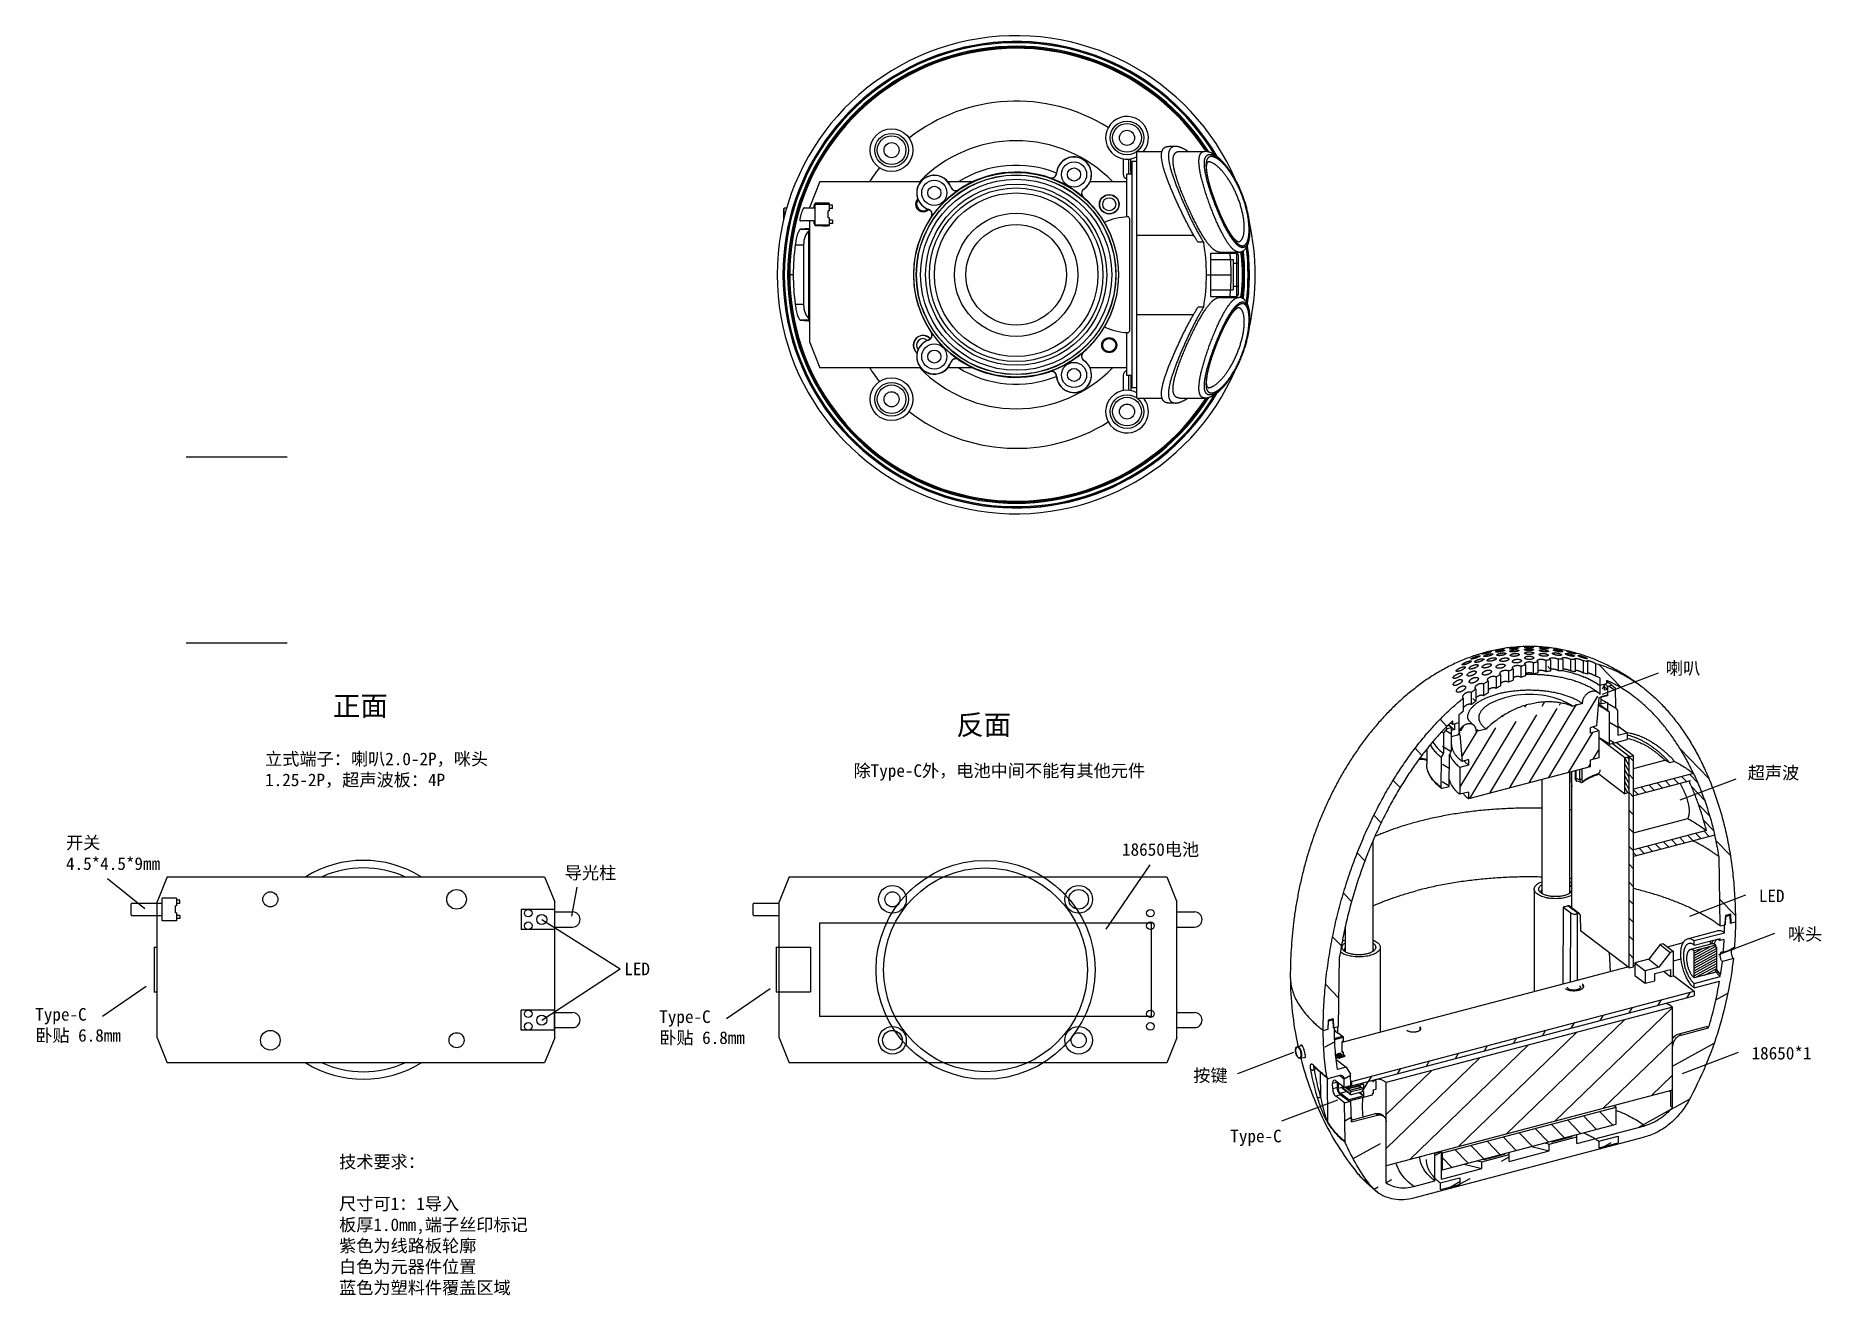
# Model space of a CAD drawing. Header units: millimetres. Extents: x -47 to 308, y 29 to 279.
import ezdxf

# ---------------------------------------------------------------- set-up
doc = ezdxf.new("R2010")
doc.units = ezdxf.units.MM
doc.linetypes.add('HIDDEN', pattern=[0.2, 0.1, -0.1])
doc.layers.add('DEFAULT_2', color=8, linetype='HIDDEN')
doc.layers.add('图层2', color=3, linetype='Continuous')
doc.styles.get("Standard").update_dxf_attribs({"font": 'arial.ttf'})

msp = doc.modelspace()

# ---------------------------------------------------------------- texts
at = {"layer": '图层2', "attachment_point": 1}
for s, width, heights, insert, char_height in [('{\\fSimSun|b0|i0|c134|p2;喇叭}', 15.4835, [3.27], (277.25, 154.65), 2.5), ('\\pi16.86879;{\\fSimSun|b1|i0|c134|p2;正面}', 44.5068, [0], (-4.48, 147.91), 4), ('\\pi16.8688;{\\fSimSun|b1|i0|c134|p2;反面}', 44.5068, [0], (119.4, 144.13), 4), ('{\\fSimSun|b0|i0|c134|p2;立式端子：喇叭2.0-2P，咪头1.25-2P，超声波板：4P}', 48.98, [0], (-1.1, 136.62), 2.5), ('{\\fSimSun|b0|i0|c134|p2;除Type-C外，电池中间不能有其他元件}', 66.8453, [0], (115.82, 134.29), 2.5), ('{\\fSimSun|b0|i0|c134|p2;超声波}', 15.4835, [3.27], (293.52, 133.86), 2.5), ('{\\fSimSun|b0|i0|c134|p2;开关4.5*4.5*9mm}', 22.4589, [0], (-40.67, 119.98), 2.5), ('{\\fSimSun|b0|i0|c134|p2;18650电池}', 22.4589, [0], (169.18, 118.62), 2.5), ('{\\fSimSun|b0|i0|c134|p2;导光柱}', 15.4835, [0], (58.44, 113.99), 2.5), ('{\\fSimSun|b0|i0|c134|p2;LED}', 15.4835, [0], (295.72, 109.4), 2.5), ('{\\fSimSun|b0|i0|c134|p2;咪头}', 15.4835, [3.27], (301.5, 101.78), 2.5), ('{\\fSimSun|b0|i0|c134|p2;LED}', 15.4835, [0], (70.27, 94.89), 2.5), ('{\\fSimSun|b0|i0|c134|p2;Type-C\\P卧贴 6.8mm}', 22.4589, [0], (-46.78, 85.85), 2.5), ('{\\fSimSun|b0|i0|c134|p2;Type-C\\P卧贴 6.8mm}', 22.4589, [0], (77.22, 85.39), 2.5), ('{\\fSimSun|b0|i0|c134|p2;18650*1}', 15.4835, [3.27], (294.28, 78.14), 2.5), ('{\\fSimSun|b0|i0|c134|p2;按键}', 15.4835, [0], (183.33, 73.72), 2.5), ('{\\fSimSun|b0|i0|c134|p2;Type-C}', 15.4835, [0], (190.7, 61.67), 2.5), ('{\\fSimSun|b0|i0|c134|p2;技术要求：\\P\\P尺寸可1：1导入\\P板厚1.0mm,端子丝印标记\\P紫色为线路板轮廓\\P白色为元器件位置\\P蓝色为塑料件覆盖区域}', 44.5068, [0], (13.6, 56.55), 2.5)]:
    msp.add_mtext_dynamic_manual_height_columns(s, width=width, gutter_width=12.5, heights=heights, dxfattribs=dict(at, insert=insert, char_height=char_height))

# ---------------------------------------------------------------- hatches: boundary and pattern name
at = {"linetype": 'Continuous'}
h = msp.add_hatch(dxfattribs=at)
h.set_pattern_fill('ANSI31', color=2, scale=25.4, angle=269, style=0, pattern_type=2)
h.set_pattern_definition([(314, (250.118, 92.186), (5.4426, 5.2558), [])])
edge = h.paths.add_edge_path()
edge.add_spline(control_points=[(209.16, 81.41), (209.16, 100.62), (218.46, 127.82), (232.02, 143.45), (237, 147.43)], knot_values=[0, 0, 0, 0, 0.649834, 1, 1, 1, 1], degree=3, periodic=0)
edge.add_line((237, 147.43), (237, 144.89))
edge.add_arc((267.02, 109.46), 46.44, 130.2763, 131.7229)
edge.add_line((236.12, 144.12), (236.12, 142.57))
edge.add_line((236.12, 142.57), (234.82, 142.23))
edge.add_line((234.82, 142.92), (234.82, 142.23))
edge.add_spline(control_points=[(234.82, 142.92), (231.3, 139.54), (223.8, 130.19), (215.99, 113.08), (213.08, 100.36), (212.41, 96.05)], knot_values=[0, 0, 0, 0, 0.358744, 0.790314, 1, 1, 1, 1], degree=3, periodic=0)
edge.add_line((212.18, 82.2), (212.41, 96.05))
edge.add_line((211.23, 81.95), (212.18, 82.2))
edge.add_line((211.17, 83.72), (211.23, 81.95))
edge.add_line((211.17, 83.72), (210.17, 83.46))
edge.add_line((210.17, 83.46), (210.11, 81.65))
edge.add_line((209.16, 81.41), (210.11, 81.65))
edge = h.paths.add_edge_path()
edge.add_arc((263.73, 114.1), 42.72, 124.5927, 126.1027)
edge.add_line((239.47, 149.26), (239.47, 146.83))
edge.add_arc((263.76, 113.49), 41.25, 126.0696, 127.6638)
edge.add_line((238.56, 148.61), (238.56, 146.15))
edge = h.paths.add_edge_path()
edge.add_arc((261.52, 117.45), 38.7, 120.3859, 121.9749)
edge.add_line((241.95, 150.84), (241.94, 148.49))
edge.add_arc((261.21, 117.18), 36.76, 121.5941, 123.2898)
edge.add_line((241.03, 150.28), (241.03, 147.91))
edge = h.paths.add_edge_path()
edge.add_arc((259.81, 120.53), 35.19, 115.9533, 117.6283)
edge.add_line((244.42, 152.16), (244.41, 149.88))
edge.add_arc((259.32, 120.42), 33.01, 116.838, 118.6389)
edge.add_line((243.5, 151.7), (243.5, 149.39))
edge = h.paths.add_edge_path()
edge.add_arc((258.56, 123.28), 32.16, 111.2787, 113.0452)
edge.add_line((246.89, 153.25), (246.89, 150.99))
edge.add_arc((258, 123.21), 29.92, 111.797, 113.7037)
edge.add_line((245.97, 152.87), (245.97, 150.61))
edge = h.paths.add_edge_path()
edge.add_arc((257.69, 125.68), 29.61, 106.3516, 108.2127)
edge.add_line((249.36, 154.09), (249.36, 151.85))
edge.add_arc((257.14, 125.52), 27.46, 106.4772, 108.4859)
edge.add_line((248.44, 153.8), (248.44, 151.56))
edge = h.paths.add_edge_path()
edge.add_arc((257.17, 127.63), 27.58, 101.1751, 103.1259)
edge.add_line((251.83, 154.69), (251.83, 152.46))
edge.add_arc((256.63, 127.47), 25.44, 100.8844, 102.9978)
edge.add_line((250.91, 154.5), (250.91, 152.26))
edge = h.paths.add_edge_path()
edge.add_arc((256.92, 129.11), 26.09, 95.7765, 97.8075)
edge.add_line((254.3, 155.06), (254.3, 152.8))
edge.add_arc((256.38, 129.03), 23.87, 95.0033, 97.2202)
edge.add_line((253.38, 154.95), (253.38, 152.7))
edge = h.paths.add_edge_path()
edge.add_arc((256.85, 130.15), 25.04, 90.179, 92.2805)
edge.add_line((256.77, 155.19), (256.77, 152.89))
edge.add_arc((256.32, 130.01), 22.88, 88.8805, 91.18)
edge.add_line((255.85, 155.17), (255.85, 152.89))
edge = h.paths.add_edge_path()
edge.add_arc((256.86, 130.74), 24.45, 84.4165, 86.5746)
edge.add_line((259.24, 155.08), (259.24, 152.7))
edge.add_arc((256.34, 130.4), 22.49, 82.5867, 84.9401)
edge.add_line((258.32, 155.15), (258.32, 152.8))
edge = h.paths.add_edge_path()
edge.add_arc((256.87, 130.85), 24.34, 78.5336, 80.7307)
edge.add_line((261.71, 154.71), (261.71, 152.24))
edge.add_arc((256.29, 130.18), 22.71, 76.2097, 78.5829)
edge.add_line((260.79, 154.87), (260.79, 152.44))
edge = h.paths.add_edge_path()
edge.add_spline(control_points=[(263.26, 154.34), (268.24, 152.98), (281.8, 144.5), (291.08, 122.18), (291.08, 102.97)], knot_values=[0, 0, 0, 0, 0.350166, 1, 1, 1, 1], degree=3, periodic=0)
edge.add_line((290.13, 102.72), (291.08, 102.97))
edge.add_line((290.07, 104.49), (290.13, 102.72))
edge.add_line((290.07, 104.49), (289.07, 104.23))
edge.add_line((289.07, 104.23), (289.01, 102.42))
edge.add_line((288.06, 102.17), (289.01, 102.42))
edge.add_line((288.06, 102.17), (287.83, 115.9))
edge.add_spline(control_points=[(287.83, 115.9), (287.16, 119.86), (284.26, 131.05), (276.46, 144.05), (268.96, 149.46), (265.44, 150.98)], knot_values=[0, 0, 0, 0, 0.209686, 0.641256, 1, 1, 1, 1], degree=3, periodic=0)
edge.add_line((265.44, 150.98), (265.44, 150.29))
edge.add_line((265.44, 150.29), (264.14, 149.95))
edge.add_line((264.14, 151.5), (264.14, 149.95))
edge.add_arc((256.05, 129.36), 23.57, 69.9304, 72.204)
edge.add_line((263.26, 154.34), (263.26, 151.8))
h = msp.add_hatch(dxfattribs=at)
h.set_pattern_fill('ANSI31', color=2, scale=25.4, angle=284, style=0, pattern_type=2)
h.set_pattern_definition([(329, (250.118, 92.186), (1.55972, 2.59581), [])])
edge = h.paths.add_edge_path()
edge.add_line((232.8, 129.54), (234.18, 129.91))
edge.add_ellipse((232.8, 129.81), major_axis=(0.182, 0.238), ratio=0.770654, start_angle=135.2317, end_angle=224.7317)
edge.add_line((232.59, 135.73), (232.54, 129.74))
edge.add_line((233.03, 136.49), (232.59, 135.73))
edge.add_line((233.06, 140.52), (233.03, 136.49))
edge.add_line((233.76, 141.41), (233.06, 140.52))
edge.add_line((233.76, 141.41), (234.61, 141.64))
edge.add_line((234.61, 141.64), (234.61, 136.91))
edge.add_line((234.61, 136.91), (234.23, 136.26))
edge.add_line((234.18, 129.91), (234.23, 136.26))
edge = h.paths.add_edge_path()
edge.add_line((267.67, 144.96), (267.71, 140.07))
edge.add_line((267.71, 140.07), (269.53, 140.55))
edge.add_line((269.53, 140.55), (269.53, 139.21))
edge.add_line((266.08, 138.3), (269.53, 139.21))
edge.add_line((266.08, 138.3), (266.03, 144.63))
edge.add_line((265.65, 145.08), (266.03, 144.63))
edge.add_line((265.65, 146.59), (265.65, 145.08))
edge.add_line((265.65, 146.59), (264.36, 146.25))
edge.add_line((264.36, 147.68), (264.36, 146.25))
edge.add_line((265.65, 148.02), (264.36, 147.68))
edge.add_line((265.65, 149.81), (265.65, 148.02))
edge.add_line((265.65, 149.81), (266.5, 150.03))
edge.add_line((266.5, 150.03), (267.2, 149.5))
edge.add_line((267.2, 149.5), (267.23, 145.5))
edge.add_line((267.23, 145.5), (267.67, 144.96))
h = msp.add_hatch(dxfattribs=at)
h.set_pattern_fill('ANSI31', color=2, scale=25.4, angle=374, style=0, pattern_type=2)
h.set_pattern_definition([(59, (250.118, 92.186), (-2.4265, 1.45799), [])])
edge = h.paths.add_edge_path()
edge.add_line((262.2, 133.8), (238.05, 127.44))
edge.add_line((238.06, 128.78), (238.05, 127.44))
edge.add_line((238.06, 128.78), (236.33, 128.33))
edge.add_line((236.33, 133.69), (236.33, 128.33))
edge.add_line((238.06, 134.14), (236.33, 133.69))
edge.add_line((238.06, 135.22), (238.06, 134.14))
edge.add_line((238.06, 135.22), (236.76, 134.88))
edge.add_line((236.33, 140.22), (236.76, 134.88))
edge.add_line((236.33, 140.22), (234.61, 139.76))
edge.add_line((234.61, 141.01), (234.61, 139.76))
edge.add_line((235.26, 141.18), (234.61, 141.01))
edge.add_line((235.26, 142.35), (235.26, 141.18))
edge.add_line((236.12, 142.57), (235.26, 142.35))
edge.add_line((236.12, 142.57), (236.12, 140.78))
edge.add_ellipse((237.76, 140.42), major_axis=(1.27, 1.67), ratio=0.770654, start_angle=-48.324, end_angle=109.7149)
edge.add_line((241.51, 141.31), (239.57, 140.8))
edge.add_ellipse((250.13, 130.02), major_axis=(11.03, 14.44), ratio=0.770654, start_angle=44.7317, end_angle=78.1302)
edge.add_ellipse((250.13, 130.02), major_axis=(11.03, 14.44), ratio=0.770654, start_angle=371.3332, end_angle=404.7317, ccw=False)
edge.add_line((260.69, 146.36), (258.75, 145.85))
edge.add_ellipse((262.5, 146.94), major_axis=(1.27, 1.67), ratio=0.770654, start_angle=339.7485, end_angle=497.7873, ccw=False)
edge.add_line((264.14, 149.95), (264.14, 148.16))
edge.add_line((265, 150.18), (264.14, 149.95))
edge.add_line((265, 150.18), (265, 149.01))
edge.add_line((265.65, 149.18), (265, 149.01))
edge.add_line((265.65, 149.18), (265.65, 147.93))
edge.add_line((265.65, 147.93), (263.93, 147.48))
edge.add_line((263.93, 147.48), (263.49, 141.91))
edge.add_line((263.49, 141.91), (262.2, 141.57))
edge.add_line((262.2, 141.57), (262.2, 140.5))
edge.add_line((263.92, 140.95), (262.2, 140.5))
edge.add_line((263.92, 140.95), (263.92, 135.59))
edge.add_line((263.92, 135.59), (262.2, 135.14))
edge.add_line((262.2, 135.14), (262.2, 133.8))
h = msp.add_hatch(dxfattribs=at)
h.set_pattern_fill('ANSI31', color=2, scale=25.4, angle=614, style=0, pattern_type=2)
h.set_pattern_definition([(299, (250.1179, 92.1861), (0.498685, 0.276426), [])])
edge = h.paths.add_edge_path()
edge.add_line((269.96, 128.69), (269.96, 135.84))
edge.add_line((269.96, 128.69), (269.1, 128.46))
edge.add_line((269.1, 128.46), (269.1, 135.61))
edge.add_line((269.96, 135.84), (269.1, 135.61))
h = msp.add_hatch(dxfattribs=at)
h.set_pattern_fill('ANSI31', color=2, scale=25.4, angle=269, style=0, pattern_type=2)
h.set_pattern_definition([(314, (250.118, 92.186), (1.78127, 1.72015), [])])
edge = h.paths.add_edge_path()
edge.add_line((270.81, 94.06), (270.82, 136.07))
edge.add_line((269.95, 93.83), (270.81, 94.06))
edge.add_line((269.95, 93.83), (269.96, 135.84))
edge.add_line((269.96, 135.84), (270.82, 136.07))
h = msp.add_hatch(dxfattribs=at)
h.set_pattern_fill('ANSI31', color=2, scale=25.4, angle=269, style=0, pattern_type=2)
h.set_pattern_definition([(314, (250.1179, 92.1861), (1.04382, 1.008006), [])])
edge = h.paths.add_edge_path()
edge.add_line((270.82, 115.96), (270.82, 117.3))
edge.add_line((285.33, 121.12), (270.82, 117.3))
edge.add_spline(control_points=[(285.33, 121.12), (284.88, 122.86), (283.84, 126.26), (282.59, 129.37), (281.91, 130.87)], knot_values=[0, 0, 0, 0, 0.490827, 1, 1, 1, 1], degree=3, periodic=0)
edge.add_line((281.91, 130.87), (282.08, 130.99))
edge.add_line((282.08, 130.99), (270.82, 128.02))
edge.add_line((270.82, 128.02), (270.82, 129.36))
edge.add_line((282.73, 132.5), (270.82, 129.36))
edge.add_spline(control_points=[(282.73, 132.5), (283.57, 130.73), (285.16, 126.87), (286.42, 122.55), (286.97, 120.21)], knot_values=[0, 0, 0, 0, 0.485537, 1, 1, 1, 1], degree=3, periodic=0)
edge.add_line((286.97, 120.21), (270.82, 115.96))
h = msp.add_hatch(dxfattribs=at)
h.set_pattern_fill('ANSI31', color=2, scale=25.4, angle=344, style=0, pattern_type=2)
h.set_pattern_definition([(29, (250.118, 92.186), (-3.5683, 6.4374), [])])
edge = h.paths.add_edge_path()
edge.add_spline(control_points=[(218.57, 50.62), (216.54, 53.21), (214.88, 56.09), (213.55, 59.14)], knot_values=[0, 0, 0, 0, 1, 1, 1, 1], degree=3, periodic=0)
edge.add_ellipse((213.95, 59.41), major_axis=(0.304, 0.397), ratio=0.770654, start_angle=495.7317, end_angle=516.7885, ccw=False)
edge.add_line((213.52, 59.29), (213.39, 66.99))
edge.add_line((213.39, 66.99), (214.68, 67.34))
edge.add_line((214.75, 63.22), (214.68, 67.34))
edge.add_line((214.75, 63.22), (219.93, 64.58))
edge.add_ellipse((219.93, 62.79), major_axis=(1.21, 1.59), ratio=0.770654, start_angle=314.7317, end_angle=404.7317, ccw=False)
edge.add_line((221.65, 51.13), (221.66, 63.25))
edge.add_ellipse((227.15, 58.88), major_axis=(5.77, 7.55), ratio=0.770654, start_angle=-177.355, end_angle=-135.2683)
edge.add_line((227.14, 50.39), (231.35, 51.5))
edge.add_line((231.35, 51.5), (231.36, 57.04))
edge.add_line((231.36, 57.04), (232.65, 57.38))
edge.add_line((232.65, 53.18), (232.65, 57.38))
edge.add_line((232.65, 53.18), (232.69, 53.19))
edge.add_line((232.69, 51.85), (232.69, 53.19))
edge.add_line((232.69, 51.85), (240.65, 53.94))
edge.add_line((240.65, 53.94), (240.65, 55.29))
edge.add_line((240.65, 55.29), (246.13, 56.73))
edge.add_line((246.13, 55.39), (246.13, 56.73))
edge.add_line((246.13, 55.39), (254.09, 57.48))
edge.add_line((254.09, 57.48), (254.09, 58.82))
edge.add_line((254.09, 58.82), (259.57, 60.27))
edge.add_line((259.57, 58.92), (259.57, 60.27))
edge.add_line((259.57, 58.92), (273.07, 62.48))
edge.add_ellipse((273.08, 70.97), major_axis=(5.77, 7.55), ratio=0.770654, start_angle=224.7317, end_angle=266.8183, ccw=False)
edge.add_line((278.57, 66.11), (278.57, 78.23))
edge.add_ellipse((280.29, 78.68), major_axis=(1.21, 1.59), ratio=0.770654, start_angle=44.7317, end_angle=134.7317)
edge.add_line((280.29, 80.47), (285.73, 81.9))
edge.add_spline(control_points=[(285.73, 81.9), (285.86, 82.33), (286.79, 85.48), (287.48, 88.59), (287.93, 91.19)], knot_values=[0, 0, 0, 0, 0.135519, 1, 1, 1, 1], degree=3, periodic=0)
edge.add_line((282.88, 89.86), (287.93, 91.19))
edge.add_line((282.88, 89.86), (282.88, 90.76))
edge.add_line((282.88, 90.76), (288.06, 92.12))
edge.add_line((288.06, 92.12), (288.06, 92.56))
edge.add_line((288.15, 92.59), (288.06, 92.56))
edge.add_arc((216.72, 103.36), 72.24, 351.4268, 353.4646)
edge.add_line((290.66, 95.71), (288.49, 95.14))
edge.add_spline(control_points=[(290.66, 95.71), (289.69, 86.93), (286.95, 76.74), (281.65, 67.22)], knot_values=[0, 0, 0, 0, 1, 1, 1, 1], degree=3, periodic=0)
edge.add_ellipse((273.08, 70.97), major_axis=(7.28, 9.54), ratio=0.770654, start_angle=224.7317, end_angle=280.6676, ccw=False)
edge.add_line((227.14, 48.16), (273.07, 60.24))
edge.add_ellipse((227.15, 58.88), major_axis=(7.28, 9.54), ratio=0.770654, start_angle=168.7958, end_angle=224.7317)
edge = h.paths.add_edge_path()
edge.add_arc((270.06, 81.43), 60.9, 180.0219, 188.773)
edge.add_line((209.16, 81.41), (210.15, 81.67))
edge.add_line((210.15, 81.67), (210.2, 83.12))
edge.add_ellipse((210.37, 83.15), major_axis=(0.121, 0.159), ratio=0.770654, start_angle=404.7317, end_angle=492.7317, ccw=False)
edge.add_line((210.37, 83.33), (210.97, 83.49))
edge.add_ellipse((210.97, 83.31), major_axis=(0.121, 0.159), ratio=0.770654, start_angle=316.7317, end_angle=404.7317, ccw=False)
edge.add_line((211.19, 81.94), (211.14, 83.36))
edge.add_line((211.32, 81.8), (211.19, 81.94))
edge.add_arc((270.06, 82.01), 58.74, 180.2086, 188.1958)
edge.add_line((213.7, 74.11), (211.91, 73.64))
edge.add_line((213.7, 74.11), (214.59, 72.75))
edge.add_line((214.63, 70.45), (214.59, 72.75))
edge.add_line((213.34, 70.11), (214.63, 70.45))
edge.add_line((213.34, 70.11), (213.31, 71.79))
edge.add_ellipse((212.45, 71.55), major_axis=(0.607, 0.795), ratio=0.770654, start_angle=-44.2683, end_angle=44.7317)
edge.add_line((212.45, 72.44), (210.3, 71.87))
edge.add_ellipse((210.3, 72.32), major_axis=(0.304, 0.397), ratio=0.770654, start_angle=143.4955, end_angle=224.7317)
edge = h.paths.add_edge_path()
edge.add_line((290.08, 102.71), (291.08, 102.97))
edge.add_arc((226.2, 103.07), 64.87, 355.1135, 359.9102)
edge.add_line((290.84, 97.54), (288.68, 96.97))
edge.add_arc((223.11, 102.73), 65.82, 354.9803, 357.1646)
edge.add_line((288.85, 99.48), (288.06, 99.27))
edge.add_line((288.06, 99.27), (288.06, 99.71))
edge.add_line((282.88, 98.35), (288.06, 99.71))
edge.add_line((282.88, 98.35), (282.88, 99.25))
edge.add_line((282.88, 99.25), (288.9, 100.83))
edge.add_arc((230.64, 102.43), 58.28, 358.4293, 359.803)
edge.add_line((288.92, 102.23), (289.05, 102.43))
edge.add_line((289.05, 102.43), (289.1, 103.88))
edge.add_ellipse((289.27, 103.92), major_axis=(0.121, 0.159), ratio=0.770654, start_angle=44.7317, end_angle=132.7317)
edge.add_line((289.27, 104.1), (289.86, 104.26))
edge.add_ellipse((289.86, 104.08), major_axis=(0.121, 0.159), ratio=0.770654, start_angle=-43.2683, end_angle=44.7317)
edge.add_line((290.08, 102.71), (290.04, 104.13))
h = msp.add_hatch(dxfattribs=at)
h.set_pattern_fill('ANSI31', color=2, scale=25.4, angle=344, style=0, pattern_type=2)
h.set_pattern_definition([(29, (250.1179, 92.1861), (-0.212907, 0.3840947), [])])
edge = h.paths.add_edge_path()
edge.add_line((287.19, 93.01), (287.19, 93.45))
edge.add_line((287.19, 93.01), (282.88, 91.87))
edge.add_line((282.88, 91.87), (282.88, 97.24))
edge.add_line((287.2, 98.37), (282.88, 97.24))
edge.add_line((287.2, 97.92), (287.2, 98.37))
edge.add_line((287.2, 97.92), (287.28, 97.95))
edge.add_line((287.28, 97.95), (287.28, 93.48))
edge.add_line((287.19, 93.45), (287.28, 93.48))
h = msp.add_hatch(dxfattribs=at)
h.set_pattern_fill('ANSI31', color=2, scale=25.4, angle=374, style=0, pattern_type=2)
h.set_pattern_definition([(59, (250.118, 92.186), (-3.56154, 2.14), [])])
edge = h.paths.add_edge_path()
edge.add_ellipse((218.87, 68.81), major_axis=(0.0182, 0.0238), ratio=0.770654, start_angle=-45.2683, end_angle=44.7317)
edge.add_line((218.9, 68.82), (218.9, 68.61))
edge.add_ellipse((218.87, 68.6), major_axis=(0.0182, 0.0238), ratio=0.770654, start_angle=224.7317, end_angle=314.7317, ccw=False)
edge.add_line((218.87, 68.57), (215.57, 67.7))
edge.add_line((215.57, 67.7), (215.55, 67.7))
edge.add_line((215.55, 67.7), (215.49, 67.68))
edge.add_line((215.49, 67.68), (215.47, 67.68))
edge.add_line((215.47, 67.68), (215.41, 67.66))
edge.add_line((215.41, 67.66), (215.39, 67.65))
edge.add_line((215.39, 67.66), (215.29, 67.63))
edge.add_line((215.29, 67.63), (215.27, 67.62))
edge.add_line((215.27, 67.62), (214.27, 67.36))
edge.add_ellipse((214.27, 67.39), major_axis=(0.0182, 0.0238), ratio=0.770654, start_angle=494.7317, end_angle=584.7317, ccw=False)
edge.add_line((214.24, 67.38), (214.24, 67.59))
edge.add_ellipse((214.27, 67.6), major_axis=(0.0182, 0.0238), ratio=0.770654, start_angle=404.7317, end_angle=494.7317, ccw=False)
edge.add_line((217.22, 68.4), (214.27, 67.63))
edge.add_ellipse((217.22, 68.45), major_axis=(0.0304, 0.0397), ratio=0.770654, start_angle=134.7317, end_angle=224.7317)
edge.add_line((217.18, 69.29), (217.18, 68.44))
edge.add_line((217.18, 69.29), (214.72, 68.64))
edge.add_ellipse((214.72, 68.86), major_axis=(0.152, 0.199), ratio=0.770654, start_angle=494.7317, end_angle=584.7317, ccw=False)
edge.add_line((214.5, 68.81), (214.5, 68.9))
edge.add_ellipse((214.72, 68.95), major_axis=(0.152, 0.199), ratio=0.770654, start_angle=44.7317, end_angle=134.7317)
edge.add_line((217.18, 69.82), (214.72, 69.18))
edge.add_line((217.18, 70.67), (217.18, 69.82))
edge.add_ellipse((217.22, 70.68), major_axis=(0.0304, 0.0397), ratio=0.770654, start_angle=404.7317, end_angle=494.7317, ccw=False)
edge.add_line((217.22, 70.73), (214.27, 69.95))
edge.add_ellipse((214.27, 69.98), major_axis=(0.0182, 0.0238), ratio=0.770654, start_angle=134.7317, end_angle=224.7317)
edge.add_line((214.24, 69.97), (214.24, 70.19))
edge.add_ellipse((214.27, 70.19), major_axis=(0.0182, 0.0238), ratio=0.770654, start_angle=44.7317, end_angle=134.7317)
edge.add_line((219.05, 71.48), (214.27, 70.22))
edge.add_ellipse((219.05, 71.45), major_axis=(0.0182, 0.0238), ratio=0.770654, start_angle=314.7317, end_angle=404.7317, ccw=False)
edge.add_line((219.07, 71.46), (219.07, 71.24))
edge.add_ellipse((219.05, 71.24), major_axis=(0.0182, 0.0238), ratio=0.770654, start_angle=-135.2683, end_angle=-45.2683)
edge.add_line((219.08, 71.22), (219.05, 71.21))
edge.add_line((219.08, 71.22), (219.08, 71.33))
edge.add_line((219.55, 71.45), (219.08, 71.33))
edge.add_ellipse((219.55, 71.4), major_axis=(0.0304, 0.0397), ratio=0.770654, start_angle=-45.2683, end_angle=44.7317)
edge.add_line((219.59, 71.42), (219.59, 69.65))
edge.add_line((219.59, 69.65), (219.07, 69.52))
edge.add_line((219.07, 69.52), (219.07, 68.89))
edge.add_line((219.07, 68.89), (218.87, 68.84))
edge = h.paths.add_edge_path()
edge.add_line((214.76, 70.37), (282.88, 88.3))
edge.add_line((214.76, 71.26), (214.76, 70.37))
edge.add_line((214.76, 71.26), (282.88, 89.19))
edge.add_line((282.88, 89.19), (282.88, 88.3))
h = msp.add_hatch(dxfattribs=at)
h.set_pattern_fill('ANSI31', color=2, scale=25.4, angle=359, style=0, pattern_type=2)
h.set_pattern_definition([(44, (250.118, 92.186), (-3.36736, 3.487), [])])
edge = h.paths.add_edge_path()
edge.add_line((278.57, 86.05), (278.57, 69.51))
edge.add_line((278.57, 69.51), (221.66, 54.53))
edge.add_line((221.66, 71.07), (221.66, 54.53))
edge.add_line((278.57, 86.05), (221.66, 71.07))
h = msp.add_hatch(dxfattribs=at)
h.set_pattern_fill('ANSI31', color=2, scale=25.4, angle=269, style=0, pattern_type=2)
h.set_pattern_definition([(314, (250.118, 92.186), (2.07324, 2.0021), [])])
edge = h.paths.add_edge_path()
edge.add_line((232.86, 53.68), (267.36, 62.76))
edge.add_line((232.86, 53.68), (232.87, 57.08))
edge.add_line((232.87, 57.08), (267.36, 66.16))
edge.add_line((267.36, 62.76), (267.36, 66.16))
h = msp.add_hatch(dxfattribs=at)
h.set_pattern_fill('ANSI31', color=2, scale=25.4, angle=344, style=0, pattern_type=2)
h.set_pattern_definition([(29, (250.118, 92.186), (-1.40668, 2.53772), [])])
edge = h.paths.add_edge_path()
edge.add_line((232.43, 51.11), (236.31, 52.13))
edge.add_line((236.31, 52.13), (236.31, 50.79))
edge.add_line((232.43, 49.77), (236.31, 50.79))
edge.add_line((232.43, 51.11), (232.43, 49.77))
edge = h.paths.add_edge_path()
edge.add_line((263.91, 59.4), (267.79, 60.42))
edge.add_line((267.79, 60.42), (267.79, 59.08))
edge.add_line((263.91, 58.06), (267.79, 59.08))
edge.add_line((263.91, 59.4), (263.91, 58.06))

# ---------------------------------------------------------------- linework, layer by layer
at = {"color": 7, "linetype": 'Continuous'}
for p, q in [((172.14, 207.09), (172.14, 256.09)), ((172.14, 256.09), (177.12, 256.09)), ((179.81, 257.09), (178.45, 257.09)), ((180.59, 256.09), (185.61, 256.09)), ((169.42, 254.61), (169.42, 251.59)), ((170.53, 251.59), (170.53, 254.56)), ((170.92, 252.09), (170.92, 254.61)), ((170.92, 252.09), (171.14, 252.09)), ((171.03, 251.59), (171.03, 252.09)), ((171.09, 252.09), (171.09, 251.59)), ((172.14, 254.09), (171.14, 254.09)), ((171.14, 254.09), (171.14, 209.09)), ((109.14, 250.09), (107.14, 245.09)), ((109.14, 250.09), (129.19, 250.09)), ((134.56, 250.09), (139.57, 250.09)), ((135.16, 248.98), (135.19, 248.99)), ((136.71, 248.46), (136.7, 248.48)), ((154.82, 250.87), (154.81, 250.84)), ((156.18, 251.74), (156.15, 251.74)), ((161.57, 248.63), (161.59, 248.6)), ((162.84, 250.09), (170.14, 250.09)), ((171.14, 251.59), (170.14, 251.59)), ((170.14, 243.08), (170.14, 251.59)), ((107.14, 244.79), (107.14, 245.09)), ((107.97, 245.2), (107.97, 245.18)), ((108.17, 245.19), (107.97, 245.19)), ((108.17, 241.34), (108.17, 245.84)), ((110.97, 245.84), (108.17, 245.84)), ((108.17, 245.64), (110.97, 245.64)), ((110.97, 245.84), (110.97, 244.29)), ((111.62, 245.42), (110.97, 245.42)), ((111.62, 244.77), (111.62, 245.42)), ((161.47, 247), (161.49, 247.02)), ((101.97, 242.62), (101.97, 244.69)), ((102.07, 243.02), (102.07, 244.79)), ((102.52, 244.79), (102.07, 244.79)), ((105.23, 242.39), (108.17, 242.39)), ((108.17, 244.79), (105.9, 244.79)), ((107.14, 218.09), (107.14, 242.39)), ((107.97, 242), (107.97, 241.98)), ((107.97, 241.99), (108.17, 241.99)), ((108.17, 241.54), (110.97, 241.54)), ((110.97, 241.34), (108.17, 241.34)), ((108.52, 241.34), (108.52, 241.33)), ((109.44, 241.33), (108.52, 241.33)), ((108.59, 241.34), (108.59, 241.33)), ((108.75, 241.34), (108.75, 241.33)), ((108.79, 241.34), (108.79, 241.33)), ((108.85, 241.34), (108.85, 241.33)), ((109.02, 241.34), (109.02, 241.33)), ((109.22, 241.34), (109.22, 241.33)), ((109.3, 241.34), (109.3, 241.33)), ((109.44, 241.34), (109.44, 241.33)), ((109.61, 241.34), (109.61, 241.33)), ((109.61, 241.33), (109.72, 241.33)), ((109.63, 241.34), (109.63, 241.33)), ((109.71, 241.34), (109.71, 241.33)), ((109.72, 241.34), (109.72, 241.33)), ((109.72, 241.34), (109.72, 241.33)), ((109.88, 241.33), (109.72, 241.33)), ((109.75, 241.34), (109.75, 241.33)), ((109.83, 241.34), (109.83, 241.33)), ((109.88, 241.33), (109.88, 241.34)), ((109.89, 241.34), (109.89, 241.33)), ((109.89, 241.34), (109.89, 241.33)), ((109.89, 241.33), (110.48, 241.33)), ((109.91, 241.34), (109.91, 241.33)), ((109.92, 241.34), (109.92, 241.33)), ((110.02, 241.34), (110.02, 241.33)), ((110.03, 241.34), (110.03, 241.33)), ((110.03, 241.34), (110.03, 241.33)), ((110.06, 241.34), (110.06, 241.33)), ((110.12, 241.34), (110.12, 241.33)), ((110.2, 241.34), (110.2, 241.33)), ((110.23, 241.34), (110.23, 241.33)), ((110.24, 241.34), (110.24, 241.33)), ((110.32, 241.34), (110.32, 241.33)), ((110.35, 241.34), (110.35, 241.33)), ((110.42, 241.34), (110.42, 241.33)), ((110.45, 241.34), (110.45, 241.33)), ((110.48, 241.34), (110.48, 241.33)), ((110.5, 241.34), (110.5, 241.33)), ((110.5, 241.33), (110.68, 241.33)), ((110.57, 241.34), (110.57, 241.33)), ((110.6, 241.34), (110.6, 241.33)), ((110.68, 241.34), (110.68, 241.33)), ((110.77, 242.89), (110.77, 244.29)), ((110.97, 244.29), (110.77, 244.29)), ((110.97, 242.89), (110.77, 242.89)), ((111.62, 244.77), (110.97, 244.77)), ((110.97, 242.89), (110.97, 241.34)), ((111.62, 242.42), (110.97, 242.42)), ((111.62, 241.77), (110.97, 241.77)), ((111.62, 242.42), (111.62, 241.77)), ((130.76, 244.57), (130.75, 244.54)), ((131.25, 243.04), (131.28, 243.02)), ((170.64, 242.79), (170.64, 220.4)), ((105.29, 240.62), (106.97, 240.62)), ((106.95, 222.86), (106.95, 240.33)), ((107.09, 240.74), (106.97, 240.62)), ((172.14, 239.48), (183.41, 239.48)), ((185.4, 238.05), (184.29, 238.05)), ((192.22, 238.14), (192.22, 238.14)), ((192.22, 238.14), (192.22, 238.14)), ((104.24, 237.52), (105.91, 237.52)), ((105.91, 237.52), (105.91, 225.66)), ((106.99, 235.06), (107.14, 235.06)), ((106.99, 235.04), (106.99, 228.14)), ((107.14, 236.06), (107, 236.06)), ((107.14, 236.06), (107.13, 236.19)), ((188.55, 236.09), (192.36, 236.09)), ((103.84, 231.59), (103.14, 231.59)), ((185.96, 231.59), (190.87, 231.59)), ((193.12, 231.59), (193.14, 231.59)), ((107.14, 228.12), (106.99, 228.12)), ((107, 227.12), (107.14, 227.12)), ((107.13, 226.99), (107.14, 227.12)), ((188.55, 227.09), (192.36, 227.09)), ((105.91, 225.66), (104.24, 225.66)), ((172.14, 223.71), (183.41, 223.71)), ((185.4, 225.14), (184.29, 225.14)), ((192.22, 225.04), (192.22, 225.04)), ((192.22, 225.04), (192.22, 225.04)), ((106.97, 222.56), (105.29, 222.56)), ((107.09, 222.44), (106.97, 222.56)), ((131.28, 220.16), (131.25, 220.15)), ((170.14, 211.59), (170.14, 220.11)), ((107.14, 218.09), (109.14, 213.09)), ((130.76, 218.61), (130.75, 218.64)), ((129.19, 213.09), (109.14, 213.09)), ((139.57, 213.09), (134.57, 213.09)), ((135.16, 214.21), (135.19, 214.2)), ((136.7, 214.7), (136.71, 214.73)), ((161.49, 216.17), (161.47, 216.19)), ((161.57, 214.56), (161.59, 214.58)), ((170.14, 213.09), (162.84, 213.09)), ((154.81, 212.34), (154.82, 212.32)), ((156.18, 211.44), (156.15, 211.44)), ((169.42, 211.59), (169.42, 208.58)), ((171.14, 211.59), (170.14, 211.59)), ((170.53, 208.63), (170.53, 211.59)), ((170.92, 211.09), (171.14, 211.09)), ((170.92, 211.09), (170.92, 208.58)), ((171.03, 211.09), (171.03, 211.59)), ((171.09, 211.59), (171.09, 211.09)), ((172.14, 209.09), (171.14, 209.09)), ((172.14, 207.09), (177.12, 207.09)), ((179.81, 206.09), (178.45, 206.09)), ((180.59, 207.09), (185.61, 207.09)), ((186.69, 207.69), (186.59, 207.69)), ((246.86, 157.55), (247.39, 157.6)), ((249.13, 157.69), (249.29, 157.7)), ((249.29, 157.7), (250.02, 157.71)), ((250.02, 157.71), (250.76, 157.71)), ((250.76, 157.71), (250.93, 157.7)), ((252.58, 157.62), (253.19, 157.57)), ((239.57, 152.65), (239.57, 152.64)), ((243.5, 153.65), (243.5, 153.65)), ((245.3, 153.95), (245.3, 153.95)), ((245.97, 152.87), (245.97, 150.61)), ((246.89, 153.25), (246.89, 150.99)), ((248.44, 153.8), (248.44, 151.56)), ((249.36, 154.09), (249.36, 151.85)), ((250.91, 154.5), (250.91, 152.26)), ((251.83, 154.69), (251.83, 152.46)), ((253.38, 154.95), (253.38, 152.7)), ((254.3, 155.06), (254.3, 152.8)), ((255.85, 155.17), (255.85, 152.89)), ((256.77, 155.19), (256.77, 152.89)), ((258.32, 155.15), (258.32, 152.8)), ((259.24, 155.08), (259.24, 152.7)), ((260.79, 154.87), (260.79, 152.44)), ((261.71, 154.71), (261.71, 152.24)), ((263.26, 154.34), (263.26, 151.8)), ((234.98, 151.51), (234.98, 151.55)), ((235, 150.12), (235, 150.17)), ((236.78, 152.28), (236.77, 152.25)), ((236.79, 150.99), (236.8, 150.94)), ((237.77, 152.03), (237.77, 152.03)), ((239.47, 149.26), (239.47, 146.83)), ((241.03, 150.28), (241.03, 147.91)), ((241.95, 150.84), (241.94, 148.49)), ((243.5, 151.7), (243.5, 149.39)), ((244.42, 152.16), (244.41, 149.88)), ((264.14, 151.5), (264.14, 148.16)), ((265.44, 150.29), (264.14, 149.95)), ((265, 150.18), (265, 149.01)), ((265.65, 149.18), (265, 149.01)), ((265.44, 150.98), (265.44, 150.29)), ((265.65, 149.81), (266.5, 150.03)), ((265.65, 149.81), (265.65, 147.93)), ((266.5, 150.03), (267.2, 149.5)), ((267.2, 149.5), (267.23, 145.5)), ((237, 147.43), (237, 144.89)), ((238.56, 148.61), (238.56, 146.15)), ((260.69, 146.36), (258.75, 145.85)), ((263.93, 147.48), (263.49, 141.91)), ((265.65, 147.93), (263.93, 147.48)), ((265.65, 148.02), (264.36, 147.68)), ((264.36, 147.68), (264.36, 146.25)), ((265.65, 146.59), (264.36, 146.25)), ((265.65, 146.59), (265.65, 145.08)), ((267.23, 145.5), (267.67, 144.96)), ((234.82, 142.92), (234.82, 142.23)), ((236.12, 142.57), (234.82, 142.23)), ((235.26, 142.35), (235.26, 141.18)), ((236.12, 144.12), (236.12, 140.78)), ((265.65, 145.08), (266.03, 144.63)), ((266.08, 138.3), (266.03, 144.63)), ((267.67, 144.96), (267.71, 140.07)), ((267.69, 141.95), (269.53, 140.55)), ((232.72, 140.79), (233.06, 140.52)), ((233.06, 140.52), (233.03, 136.49)), ((233.76, 141.41), (233.06, 140.52)), ((233.76, 141.41), (234.61, 141.64)), ((234.61, 141.64), (234.61, 136.91)), ((235.26, 141.18), (234.61, 141.01)), ((236.33, 140.22), (234.61, 139.76)), ((234.61, 138.48), (234.64, 138.11)), ((234.64, 141.7), (234.65, 141.69)), ((234.64, 141.7), (234.65, 141.69)), ((236.33, 140.22), (236.76, 134.88)), ((241.51, 141.31), (239.57, 140.8)), ((263.49, 141.91), (262.2, 141.57)), ((262.2, 141.57), (262.2, 140.5)), ((263.92, 140.95), (262.2, 140.5)), ((263.92, 140.95), (263.92, 135.59)), ((269.1, 135.61), (263.92, 139.56)), ((266.08, 138.3), (269.53, 139.21)), ((269.96, 135.84), (266.57, 138.43)), ((267.43, 138.66), (270.82, 136.07)), ((267.71, 140.07), (269.53, 140.55)), ((269.53, 140.55), (269.53, 139.21)), ((228.57, 135.81), (228.57, 135.44)), ((229.76, 137.34), (229.73, 134.42)), ((232.59, 135.73), (232.54, 129.74)), ((233.03, 136.49), (232.59, 135.73)), ((234.18, 129.91), (234.23, 136.26)), ((234.61, 136.91), (234.23, 136.26)), ((238.06, 135.22), (236.76, 134.88)), ((238.06, 135.22), (238.06, 134.14)), ((263.92, 135.59), (262.2, 135.14)), ((262.2, 135.14), (262.2, 133.8)), ((269.1, 135.61), (270.82, 136.07)), ((269.1, 128.46), (269.1, 135.61)), ((269.95, 93.83), (269.96, 135.84)), ((270.81, 94.06), (270.82, 136.07)), ((270.82, 133.46), (277.06, 135.11)), ((278.99, 134.87), (278.03, 134.62)), ((229.73, 134.34), (229.73, 134.42)), ((238.06, 134.14), (236.33, 133.69)), ((236.33, 133.69), (236.33, 128.33)), ((262.2, 133.8), (238.05, 127.44)), ((258.09, 132.72), (258.09, 108.71)), ((258.56, 105.75), (258.56, 132.84)), ((259.2, 133.01), (259.21, 131.62)), ((259.35, 133.05), (259.36, 131.5)), ((260.11, 133.25), (260.12, 131.3)), ((260.54, 133.36), (260.55, 131.35)), ((263.57, 132.21), (263.57, 132.21)), ((263.92, 132.41), (269.1, 128.46)), ((282.73, 132.5), (270.82, 129.36)), ((282.8, 132.37), (282.73, 132.5)), ((282.8, 132.37), (282.73, 132.5)), ((232.8, 129.54), (234.18, 129.91)), ((238.06, 128.78), (236.33, 128.33)), ((238.06, 128.78), (238.05, 127.44)), ((252.59, 131.27), (252.59, 108.71)), ((259.59, 130.93), (259.59, 130.93)), ((260.35, 130.73), (260.35, 130.73)), ((260.79, 130.83), (260.79, 130.83)), ((269.96, 128.69), (269.1, 128.46)), ((282.08, 130.99), (270.82, 128.02)), ((281.91, 130.87), (282.08, 130.99)), ((270.82, 120.68), (281.59, 123.51)), ((285.33, 121.12), (270.82, 117.3)), ((219, 119), (218.99, 97.15)), ((286.97, 120.21), (270.82, 115.96)), ((286.97, 120.21), (286.94, 120.31)), ((286.97, 120.21), (286.94, 120.31)), ((288.06, 102.17), (287.83, 115.9)), ((258.09, 110.35), (258.23, 110.25)), ((-27.73, 104.36), (-27.73, 106.56)), ((-21.53, 106.66), (-27.63, 106.66)), ((-21.53, 103.21), (-21.53, 107.71)), ((-18.73, 107.71), (-21.53, 107.71)), ((-18.73, 107.71), (-18.73, 106.16)), ((-18.08, 107.28), (-18.73, 107.28)), ((-18.08, 106.63), (-18.73, 106.63)), ((-18.08, 106.63), (-18.08, 107.28)), ((95.88, 104.36), (95.88, 106.56)), ((101.06, 106.66), (95.98, 106.66)), ((251.09, 109.5), (251.08, 89.14)), ((252.44, 108.74), (252.31, 108.85)), ((252.45, 108.73), (252.44, 108.74)), ((258.37, 108.85), (258.23, 108.74)), ((-27.63, 104.26), (-21.53, 104.26)), ((-18.73, 103.21), (-21.53, 103.21)), ((-18.93, 104.76), (-18.93, 106.16)), ((-18.73, 106.16), (-18.93, 106.16)), ((-18.73, 104.76), (-18.93, 104.76)), ((-18.73, 104.76), (-18.73, 103.21)), ((-18.08, 104.28), (-18.73, 104.28)), ((-18.08, 103.63), (-18.73, 103.63)), ((-18.08, 104.28), (-18.08, 103.63)), ((95.98, 104.26), (101.06, 104.26)), ((256.81, 105.92), (256.8, 90.65)), ((256.81, 105.92), (258.34, 104.75)), ((259.8, 104.62), (257.79, 106.15)), ((260.1, 104.57), (258.07, 106.12)), ((258.33, 91.05), (258.34, 104.75)), ((259.7, 104.59), (259.8, 104.62)), ((259.7, 91.41), (259.7, 104.59)), ((260.23, 104.29), (260.28, 101.17)), ((289.07, 104.23), (289.01, 102.42)), ((289.05, 102.43), (289.1, 103.88)), ((289.1, 103.88), (289.06, 103.91)), ((289.1, 103.88), (289.06, 103.91)), ((290.07, 104.49), (289.07, 104.23)), ((289.27, 104.1), (289.86, 104.26)), ((290.08, 102.71), (290.04, 104.13)), ((290.07, 104.49), (290.13, 102.72)), ((290.08, 102.71), (291.08, 102.97)), ((109.06, 102.71), (109.06, 84.21)), ((175.06, 102.71), (109.06, 102.71)), ((175.06, 84.21), (175.06, 102.71)), ((213.5, 100.58), (213.24, 100.62)), ((213.5, 100.58), (213.49, 97.15)), ((213.5, 101.84), (213.5, 100.58)), ((269.95, 93.83), (260.28, 101.21)), ((260.33, 101.18), (260.28, 101.17)), ((281.55, 99.63), (287.47, 101.19)), ((282.88, 99.25), (288.9, 100.83)), ((282.88, 98.35), (288.06, 99.71)), ((287.18, 99.28), (287.27, 99.38)), ((288.06, 102.17), (289.01, 102.42)), ((288.06, 99.27), (288.06, 99.71)), ((288.85, 99.48), (288.06, 99.27)), ((288.92, 102.23), (289.05, 102.43)), ((289.01, 102.46), (289.05, 102.43)), ((289.01, 102.46), (289.05, 102.43)), ((290.08, 102.75), (290.13, 102.72)), ((290.08, 102.75), (290.13, 102.72)), ((-23.16, 97.93), (-23.16, 88.99)), ((-23.16, 97.93), (-22.56, 97.93)), ((100.46, 97.93), (100.46, 88.99)), ((100.46, 97.93), (107.26, 97.93)), ((107.26, 97.93), (107.26, 89.02)), ((212.18, 82.2), (212.41, 96.05)), ((213.35, 97.18), (213.21, 97.29)), ((213.36, 97.17), (213.35, 97.18)), ((219, 98.78), (219.13, 98.69)), ((219.28, 97.29), (219.14, 97.18)), ((220.49, 97.93), (220.49, 81.09)), ((265.97, 96.87), (266.17, 93.11)), ((276.09, 98.47), (273.84, 95.56)), ((278.11, 96.92), (275.87, 94.01)), ((276.78, 98.65), (276.09, 98.47)), ((276.09, 98.47), (278.11, 96.92)), ((276.78, 98.65), (278.8, 97.1)), ((277.58, 98.03), (280.49, 98.8)), ((278.8, 97.1), (278.11, 96.92)), ((278.8, 92.28), (278.8, 97.1)), ((286.43, 98.59), (282.12, 97.46)), ((282.88, 98.35), (282.88, 99.25)), ((287.2, 98.37), (282.88, 97.24)), ((282.88, 91.87), (282.88, 97.24)), ((287.2, 97.92), (287.2, 98.37)), ((287.2, 98.01), (287.28, 97.95)), ((287.2, 97.92), (287.28, 97.95)), ((287.28, 97.95), (287.28, 93.48)), ((290.84, 97.54), (288.68, 96.97)), ((269.95, 93.83), (270.81, 94.06)), ((273.84, 95.56), (271.08, 94.83)), ((271.08, 94.83), (273.11, 93.28)), ((271.08, 94.83), (271.08, 92.33)), ((271.08, 92.33), (273.11, 90.78)), ((275.87, 94.01), (273.11, 93.28)), ((273.11, 93.28), (273.11, 90.78)), ((273.84, 95.56), (275.87, 94.01)), ((275.06, 92.72), (278.16, 93.54)), ((275.06, 91.29), (275.06, 92.72)), ((276.77, 93.17), (278.16, 92.11)), ((278.16, 93.54), (278.16, 92.11)), ((278.16, 92.11), (278.8, 92.28)), ((278.8, 95.25), (280.28, 95.64)), ((287.19, 93.01), (282.88, 91.87)), ((287.19, 93.45), (287.28, 93.48)), ((287.19, 93.01), (287.19, 93.45)), ((288.15, 92.59), (288.06, 92.56)), ((288.06, 92.12), (288.06, 92.56)), ((290.66, 95.71), (288.49, 95.14)), ((-22.56, 88.99), (-23.16, 88.99)), ((107.23, 88.99), (100.46, 88.99)), ((202.62, 92.2), (202.62, 92.2)), ((202.62, 92.2), (202.62, 92.14)), ((202.62, 92.2), (202.62, 92.14)), ((202.62, 92.2), (202.62, 92.2)), ((260.88, 89.98), (260.88, 90)), ((273.11, 90.78), (275.06, 91.29)), ((282.88, 90.76), (288.06, 92.12)), ((282.88, 89.86), (287.93, 91.19)), ((282.88, 89.86), (282.88, 90.76)), ((278.57, 86.05), (221.66, 71.07)), ((278.57, 66.11), (278.57, 86.05)), ((175.06, 84.21), (109.06, 84.21)), ((209.16, 81.41), (210.15, 81.67)), ((210.17, 83.46), (210.11, 81.65)), ((210.11, 81.7), (210.15, 81.67)), ((210.11, 81.7), (210.15, 81.67)), ((210.15, 81.67), (210.2, 83.12)), ((210.16, 83.15), (210.2, 83.12)), ((210.16, 83.15), (210.2, 83.12)), ((211.17, 83.72), (210.17, 83.46)), ((210.37, 83.33), (210.97, 83.49)), ((211.19, 81.94), (211.14, 83.36)), ((211.17, 83.72), (211.23, 81.95)), ((211.23, 81.95), (211.18, 81.98)), ((211.23, 81.95), (211.18, 81.98)), ((211.32, 81.8), (211.19, 81.94)), ((211.23, 81.95), (212.18, 82.2)), ((211.99, 82.15), (211.99, 80.88)), ((279.91, 80.76), (285.35, 82.19)), ((280.29, 80.47), (285.73, 81.9)), ((204, 78.19), (204.94, 78.44)), ((204.13, 78.31), (204.15, 78.23)), ((204.13, 78.31), (204.15, 78.23)), ((211.32, 81.57), (211.63, 81.33)), ((211.36, 79.83), (213.02, 80.27)), ((213.12, 80.01), (211.37, 79.55)), ((211.63, 81.33), (211.46, 81.29)), ((212.17, 80.75), (211.46, 81.29)), ((211.63, 81.33), (211.63, 81.16)), ((212.34, 80.79), (212.17, 80.75)), ((212.34, 80.79), (213.02, 80.27)), ((213.12, 79.25), (212.95, 79.21)), ((212.95, 77.06), (212.95, 79.21)), ((213.12, 80.01), (213.12, 79.25)), ((279.91, 80.76), (280.29, 80.47)), ((204.61, 75.87), (205.56, 76.12)), ((211.6, 76.25), (211.64, 76.26)), ((211.61, 76.25), (211.65, 76.26)), ((211.65, 76.18), (211.61, 76.17)), ((211.63, 76.62), (211.62, 76.63)), ((211.62, 76.46), (211.63, 76.46)), ((211.64, 76.46), (211.63, 76.46)), ((211.63, 75.96), (213.12, 76.35)), ((211.64, 76.26), (211.65, 76.26)), ((213.07, 76.23), (211.64, 75.86)), ((211.66, 75.68), (213.7, 74.11)), ((211.73, 76.39), (211.74, 76.38)), ((211.95, 76.74), (211.96, 76.73)), ((211.95, 76.55), (211.95, 76.74)), ((211.95, 76.74), (211.97, 76.74)), ((211.95, 76.55), (211.96, 76.55)), ((211.95, 76.45), (212.04, 76.47)), ((211.95, 76.45), (211.96, 76.44)), ((211.95, 76.27), (211.95, 76.45)), ((211.95, 76.27), (211.96, 76.26)), ((211.96, 76.73), (211.98, 76.74)), ((211.96, 76.55), (211.96, 76.73)), ((212.05, 76.58), (211.96, 76.55)), ((211.96, 76.44), (212.05, 76.47)), ((211.96, 76.26), (211.96, 76.44)), ((212.05, 76.29), (211.96, 76.26)), ((211.97, 76.74), (211.98, 76.74)), ((211.98, 76.74), (211.98, 76.58)), ((211.98, 76.58), (212.05, 76.6)), ((211.98, 76.58), (212.04, 76.6)), ((212.05, 76.45), (211.98, 76.43)), ((211.98, 76.43), (211.98, 76.37)), ((211.98, 76.37), (212.04, 76.39)), ((211.98, 76.38), (212.04, 76.39)), ((212.04, 76.37), (211.98, 76.35)), ((211.98, 76.35), (211.98, 76.29)), ((211.98, 76.29), (212.05, 76.31)), ((211.98, 76.29), (212.05, 76.31)), ((212.04, 76.6), (212.05, 76.6)), ((212.04, 76.47), (212.05, 76.47)), ((212.04, 76.39), (212.04, 76.39)), ((212.04, 76.39), (212.04, 76.37)), ((212.05, 76.67), (212.06, 76.66)), ((212.05, 76.6), (212.05, 76.58)), ((212.05, 76.47), (212.05, 76.45)), ((212.05, 76.31), (212.05, 76.31)), ((212.05, 76.31), (212.05, 76.29)), ((212.07, 76.33), (212.07, 76.33)), ((212.07, 76.31), (212.07, 76.33)), ((212.08, 76.75), (212.08, 76.74)), ((212.08, 76.61), (212.08, 76.6)), ((212.08, 76.42), (212.08, 76.42)), ((212.08, 76.4), (212.08, 76.42)), ((212.08, 76.39), (212.08, 76.42)), ((212.08, 76.39), (212.08, 76.4)), ((212.08, 76.3), (212.08, 76.3)), ((212.08, 76.3), (212.09, 76.3)), ((212.09, 76.34), (212.1, 76.35)), ((212.1, 76.32), (212.09, 76.34)), ((212.09, 76.3), (212.11, 76.3)), ((212.1, 76.62), (212.1, 76.63)), ((212.1, 76.62), (212.14, 76.62)), ((212.1, 76.35), (212.12, 76.37)), ((212.1, 76.32), (212.1, 76.32)), ((212.1, 76.32), (212.1, 76.32)), ((212.12, 76.32), (212.1, 76.32)), ((212.1, 76.32), (212.11, 76.32)), ((212.11, 76.39), (212.15, 76.4)), ((212.15, 76.4), (212.11, 76.38)), ((212.11, 76.38), (212.11, 76.39)), ((212.11, 76.32), (212.12, 76.32)), ((212.11, 76.32), (212.11, 76.32)), ((212.12, 76.44), (212.13, 76.44)), ((212.12, 76.42), (212.14, 76.42)), ((212.12, 76.37), (212.15, 76.38)), ((212.14, 76.79), (212.15, 76.79)), ((212.14, 76.79), (212.18, 76.79)), ((212.14, 76.62), (212.14, 76.62)), ((212.15, 76.4), (212.14, 76.42)), ((212.15, 76.37), (212.14, 76.34)), ((212.14, 76.36), (212.15, 76.37)), ((212.14, 76.34), (212.14, 76.36)), ((212.14, 76.34), (212.14, 76.34)), ((212.19, 76.79), (212.15, 76.79)), ((212.15, 76.4), (212.15, 76.4)), ((212.15, 76.38), (212.15, 76.37)), ((212.15, 76.38), (212.15, 76.37)), ((212.15, 76.37), (212.15, 76.37)), ((212.15, 76.32), (212.15, 76.33)), ((212.15, 76.31), (212.15, 76.33)), ((212.15, 76.33), (212.15, 76.33)), ((212.15, 76.32), (212.15, 76.31)), ((212.17, 76.32), (212.15, 76.31)), ((212.17, 76.4), (212.17, 76.32)), ((212.19, 76.79), (212.18, 76.79)), ((212.19, 76.64), (212.18, 76.65)), ((212.19, 76.79), (212.19, 76.76)), ((212.19, 76.64), (212.19, 76.62)), ((212.24, 75.96), (212.19, 76)), ((212.2, 76.43), (212.2, 76.42)), ((212.2, 76.42), (212.2, 76.43)), ((212.2, 76.41), (212.2, 76.42)), ((212.2, 76.42), (212.21, 76.41)), ((212.2, 76.41), (212.21, 76.41)), ((212.2, 76.36), (212.2, 76.36)), ((212.2, 76.34), (212.2, 76.36)), ((212.2, 76.33), (212.2, 76.36)), ((212.2, 76.33), (212.2, 76.34)), ((212.2, 76.33), (212.24, 76.33)), ((212.21, 76.46), (212.22, 76.45)), ((212.21, 76.4), (212.24, 76.39)), ((212.21, 76.4), (212.21, 76.4)), ((212.22, 76.8), (212.31, 76.83)), ((212.22, 76.81), (212.31, 76.83)), ((212.22, 76.81), (212.22, 76.8)), ((212.22, 76.63), (212.22, 76.81)), ((212.22, 76.62), (212.22, 76.8)), ((212.32, 76.65), (212.22, 76.62)), ((212.22, 76.63), (212.22, 76.62)), ((212.22, 76.43), (212.23, 76.44)), ((212.23, 76.42), (212.22, 76.43)), ((212.23, 76.44), (212.25, 76.45)), ((212.23, 76.42), (212.23, 76.42)), ((212.23, 76.42), (212.23, 76.42)), ((212.23, 76.42), (212.24, 76.42)), ((212.25, 76.41), (212.23, 76.42)), ((212.23, 76.36), (212.24, 76.35)), ((212.31, 76.81), (212.24, 76.79)), ((212.24, 76.79), (212.24, 76.73)), ((212.24, 76.73), (212.31, 76.75)), ((212.24, 76.74), (212.3, 76.75)), ((212.31, 76.73), (212.24, 76.71)), ((212.24, 76.71), (212.24, 76.65)), ((212.24, 76.65), (212.32, 76.67)), ((212.24, 76.65), (212.31, 76.67)), ((212.24, 76.42), (212.25, 76.42)), ((212.24, 76.39), (212.26, 76.39)), ((212.25, 76.48), (212.25, 76.47)), ((212.25, 76.48), (212.28, 76.48)), ((212.28, 76.48), (212.25, 76.47)), ((212.25, 76.42), (212.25, 76.41)), ((212.25, 76.42), (212.27, 76.41)), ((212.28, 76.41), (212.25, 76.41)), ((212.26, 76.39), (212.26, 76.39)), ((212.26, 76.38), (212.26, 76.39)), ((212.26, 76.39), (212.26, 76.38)), ((212.26, 76.38), (212.26, 76.38)), ((212.28, 76.48), (212.28, 76.48)), ((212.28, 76.48), (212.28, 76.45)), ((212.28, 76.4), (212.28, 76.41)), ((212.29, 76.39), (212.28, 76.4)), ((212.29, 76.49), (212.3, 76.48)), ((212.34, 76.37), (212.29, 76.49)), ((212.29, 76.49), (212.32, 76.49)), ((212.3, 76.75), (212.31, 76.75)), ((212.3, 76.48), (212.32, 76.49)), ((212.3, 76.48), (212.35, 76.37)), ((212.3, 76.32), (212.3, 76.31)), ((212.3, 76.3), (212.3, 76.32)), ((212.31, 76.32), (212.3, 76.31)), ((212.3, 76.32), (212.31, 76.32)), ((212.3, 76.29), (212.3, 76.31)), ((212.3, 76.29), (212.3, 76.3)), ((212.3, 76.29), (212.32, 76.3)), ((212.31, 76.83), (212.31, 76.83)), ((212.31, 76.83), (212.31, 76.81)), ((212.31, 76.75), (212.31, 76.73)), ((212.31, 76.67), (212.32, 76.67)), ((212.31, 76.32), (212.31, 76.32)), ((212.32, 76.67), (212.32, 76.65)), ((212.32, 76.49), (212.32, 76.49)), ((212.36, 76.4), (212.32, 76.49)), ((212.33, 76.34), (212.34, 76.37)), ((212.34, 76.34), (212.33, 76.34)), ((212.34, 76.84), (212.39, 76.85)), ((212.34, 76.84), (212.35, 76.84)), ((212.34, 76.66), (212.34, 76.84)), ((212.34, 76.66), (212.35, 76.65)), ((212.34, 76.37), (212.35, 76.37)), ((212.35, 76.37), (212.34, 76.34)), ((212.35, 76.84), (212.4, 76.85)), ((212.35, 76.65), (212.35, 76.84)), ((212.4, 76.67), (212.35, 76.65)), ((212.36, 76.41), (212.39, 76.51)), ((212.4, 76.51), (212.36, 76.4)), ((212.36, 76.35), (212.42, 76.51)), ((212.36, 76.4), (212.36, 76.41)), ((212.36, 76.39), (212.36, 76.4)), ((212.36, 76.4), (212.36, 76.39)), ((212.37, 76.82), (212.4, 76.83)), ((212.37, 76.68), (212.37, 76.82)), ((212.4, 76.69), (212.37, 76.68)), ((212.39, 76.69), (212.37, 76.69)), ((212.39, 76.85), (212.4, 76.85)), ((212.39, 76.69), (212.4, 76.69)), ((212.39, 76.51), (212.41, 76.52)), ((212.39, 76.51), (212.4, 76.51)), ((212.4, 76.51), (212.42, 76.51)), ((213.47, 76.21), (212.4, 75.93)), ((212.41, 76.52), (212.42, 76.51)), ((212.44, 76.72), (212.45, 76.72)), ((212.44, 76.57), (212.53, 76.6)), ((212.44, 76.58), (212.53, 76.6)), ((212.44, 76.58), (212.44, 76.57)), ((212.44, 76.39), (212.44, 76.58)), ((212.44, 76.39), (212.44, 76.57)), ((212.54, 76.42), (212.44, 76.39)), ((212.44, 76.39), (212.44, 76.39)), ((212.45, 76.82), (212.45, 76.82)), ((212.46, 76.84), (212.47, 76.84)), ((212.46, 76.78), (212.47, 76.78)), ((212.53, 76.58), (212.46, 76.56)), ((212.46, 76.56), (212.46, 76.5)), ((212.46, 76.5), (212.53, 76.52)), ((212.46, 76.5), (212.52, 76.52)), ((212.53, 76.49), (212.46, 76.48)), ((212.46, 76.48), (212.46, 76.42)), ((212.46, 76.42), (212.54, 76.44)), ((212.46, 76.42), (212.53, 76.44)), ((212.47, 76.84), (212.47, 76.84)), ((212.5, 76.7), (212.56, 76.9)), ((212.57, 76.89), (212.5, 76.69)), ((212.5, 76.7), (212.5, 76.69)), ((212.53, 76.7), (212.5, 76.69)), ((212.52, 76.52), (212.53, 76.52)), ((212.53, 76.7), (212.54, 76.76)), ((212.53, 76.6), (212.53, 76.6)), ((212.53, 76.6), (212.53, 76.58)), ((212.53, 76.52), (212.53, 76.49)), ((212.53, 76.44), (212.54, 76.44)), ((212.62, 76.77), (212.54, 76.76)), ((212.54, 76.44), (212.54, 76.42)), ((212.55, 76.78), (212.58, 76.86)), ((212.61, 76.8), (212.55, 76.78)), ((212.61, 76.79), (212.55, 76.78)), ((212.56, 76.9), (212.57, 76.89)), ((212.56, 76.9), (212.59, 76.9)), ((212.56, 76.61), (212.61, 76.62)), ((212.56, 76.61), (212.57, 76.61)), ((212.56, 76.43), (212.56, 76.61)), ((212.56, 76.43), (212.57, 76.42)), ((212.57, 76.89), (212.59, 76.9)), ((212.57, 76.61), (212.62, 76.62)), ((212.57, 76.42), (212.57, 76.61)), ((212.62, 76.44), (212.57, 76.42)), ((212.58, 76.87), (212.58, 76.86)), ((212.61, 76.8), (212.58, 76.87)), ((212.58, 76.86), (212.58, 76.87)), ((212.58, 76.87), (212.58, 76.86)), ((212.58, 76.86), (212.61, 76.79)), ((212.59, 76.9), (212.59, 76.9)), ((212.66, 76.74), (212.59, 76.9)), ((212.59, 76.59), (212.62, 76.6)), ((212.59, 76.45), (212.59, 76.59)), ((212.62, 76.46), (212.59, 76.45)), ((212.61, 76.46), (212.59, 76.46)), ((212.61, 76.8), (212.61, 76.79)), ((212.63, 76.73), (212.61, 76.77)), ((212.61, 76.62), (212.62, 76.62)), ((212.61, 76.46), (212.62, 76.46)), ((212.62, 76.77), (212.64, 76.73)), ((212.63, 76.73), (212.64, 76.73)), ((212.66, 76.74), (212.64, 76.73)), ((212.66, 76.49), (212.67, 76.49)), ((212.67, 76.59), (212.67, 76.59)), ((212.68, 76.61), (212.69, 76.61)), ((212.68, 76.55), (212.69, 76.55)), ((212.69, 76.61), (212.69, 76.61)), ((212.72, 76.47), (212.78, 76.67)), ((212.79, 76.66), (212.72, 76.46)), ((212.72, 76.47), (212.72, 76.46)), ((212.75, 76.47), (212.72, 76.46)), ((212.75, 76.47), (212.76, 76.53)), ((212.84, 76.54), (212.76, 76.53)), ((212.77, 76.55), (212.8, 76.63)), ((212.82, 76.57), (212.77, 76.55)), ((212.83, 76.56), (212.77, 76.55)), ((212.78, 76.67), (212.79, 76.66)), ((212.78, 76.67), (212.81, 76.67)), ((212.79, 76.66), (212.81, 76.67)), ((212.8, 76.64), (212.8, 76.63)), ((212.82, 76.57), (212.8, 76.64)), ((212.8, 76.63), (212.8, 76.64)), ((212.8, 76.64), (212.8, 76.63)), ((212.8, 76.63), (212.83, 76.56)), ((212.81, 76.67), (212.81, 76.67)), ((212.88, 76.51), (212.81, 76.67)), ((212.82, 76.57), (212.83, 76.56)), ((212.85, 76.5), (212.83, 76.54)), ((212.84, 76.54), (212.85, 76.5)), ((212.88, 76.51), (212.85, 76.5)), ((212.85, 76.5), (212.85, 76.5)), ((213.12, 77.11), (212.95, 77.24)), ((212.95, 77.06), (213.12, 77.11)), ((213.12, 77.11), (213.12, 76.35)), ((213.14, 76.69), (213.12, 76.68)), ((213.47, 76.44), (213.12, 76.35)), ((213.14, 76.69), (213.47, 76.44)), ((213.47, 76.21), (213.47, 76.44)), ((207.26, 74.36), (207.26, 74.36)), ((207.87, 73.75), (207.4, 73.62)), ((208.68, 68.2), (208.65, 73.02)), ((210.09, 63.17), (210.03, 71.9)), ((212.45, 72.44), (210.3, 71.87)), ((211.99, 71.12), (211.03, 70.87)), ((211.59, 71.44), (213.34, 70.11)), ((213.7, 74.11), (211.91, 73.64)), ((211.99, 71.04), (211.99, 71.14)), ((211.99, 69.97), (211.99, 71.04)), ((211.99, 69.96), (212, 71.04)), ((211.99, 71.04), (212, 71.04)), ((212, 71.13), (212, 71.04)), ((212.12, 70.94), (212.12, 71.04)), ((212.45, 72.44), (213.31, 71.79)), ((213.34, 70.11), (213.31, 71.79)), ((213.7, 74.11), (214.59, 72.75)), ((219.05, 71.48), (214.27, 70.22)), ((214.63, 70.45), (214.59, 72.75)), ((219.03, 71.49), (219.05, 71.48)), ((219.07, 71.47), (219.04, 71.49)), ((219.05, 71.48), (219.07, 71.47)), ((219.08, 71.22), (219.05, 71.21)), ((219.07, 71.5), (219.12, 71.46)), ((219.07, 71.47), (219.07, 71.46)), ((219.07, 71.46), (219.07, 71.24)), ((219.08, 71.33), (219.07, 71.33)), ((219.08, 71.22), (219.07, 71.23)), ((219.55, 71.45), (219.08, 71.33)), ((219.08, 71.22), (219.08, 71.33)), ((219.9, 71.67), (219.12, 71.46)), ((219.13, 71.52), (219.12, 71.46)), ((219.43, 71.54), (219.55, 71.45)), ((219.44, 71.55), (219.58, 71.44)), ((219.59, 71.42), (219.59, 69.65)), ((219.9, 71.67), (219.9, 71.72)), ((221.65, 51.13), (221.66, 71.07)), ((211.04, 69.8), (211.03, 70.87)), ((211.99, 70.05), (211.04, 69.8)), ((212.64, 68.59), (211.64, 68.33)), ((213.39, 66.99), (211.64, 68.33)), ((211.99, 69.96), (211.99, 69.97)), ((212.12, 70.94), (212.12, 69.87)), ((212.16, 70.94), (212.23, 70.96)), ((212.16, 69.87), (212.16, 70.94)), ((212.92, 70.07), (212.16, 69.87)), ((212.49, 68.94), (214.24, 67.59)), ((214.24, 67.38), (212.49, 68.72)), ((212.49, 68.71), (212.49, 68.72)), ((214.25, 67.36), (212.49, 68.71)), ((212.51, 68.97), (213.74, 69.29)), ((214.27, 67.63), (212.51, 68.97)), ((212.98, 70.06), (214.5, 68.9)), ((214.5, 68.81), (212.98, 69.97)), ((214.57, 68.66), (213.05, 69.83)), ((213.34, 70.11), (214.63, 70.45)), ((214.72, 69.18), (213.46, 70.14)), ((213.63, 70.18), (213.77, 70.07)), ((213.64, 70.19), (213.77, 70.08)), ((213.77, 70.07), (214.02, 70.14)), ((213.77, 70.08), (214.01, 70.14)), ((213.77, 70.07), (213.77, 70.08)), ((213.87, 70.25), (214.25, 69.96)), ((214.24, 69.97), (213.88, 70.25)), ((214.09, 70.31), (214.24, 70.19)), ((214.27, 70.22), (214.14, 70.32)), ((216.34, 70.34), (214.18, 69.77)), ((214.18, 69.77), (214.48, 69.54)), ((214.18, 69.76), (214.18, 69.77)), ((214.18, 69.76), (214.48, 69.53)), ((214.24, 69.97), (214.24, 70.19)), ((214.24, 69.97), (214.25, 69.96)), ((214.24, 67.38), (214.24, 67.59)), ((214.25, 69.96), (214.27, 69.95)), ((217.22, 70.73), (214.27, 69.95)), ((217.22, 68.4), (214.27, 67.63)), ((215.27, 67.62), (214.27, 67.36)), ((214.48, 69.54), (216.64, 70.11)), ((214.48, 69.53), (216.64, 70.1)), ((214.48, 69.53), (214.48, 69.54)), ((214.5, 68.81), (214.5, 68.9)), ((214.68, 67.34), (214.55, 67.43)), ((217.18, 69.82), (214.72, 69.18)), ((217.18, 69.29), (214.72, 68.64)), ((215.29, 67.63), (215.27, 67.62)), ((215.39, 67.66), (215.29, 67.63)), ((215.41, 67.66), (215.39, 67.65)), ((215.47, 67.68), (215.41, 67.66)), ((215.49, 67.68), (215.47, 67.68)), ((215.55, 67.7), (215.49, 67.68)), ((215.57, 67.7), (215.55, 67.7)), ((218.87, 68.57), (215.57, 67.7)), ((216.31, 70.49), (217.18, 69.82)), ((216.33, 69.06), (217.19, 68.41)), ((216.64, 70.11), (216.34, 70.34)), ((217.18, 68.44), (216.35, 69.07)), ((216.64, 70.1), (216.64, 70.11)), ((217.13, 70.71), (217.18, 70.67)), ((217.18, 70.67), (217.18, 69.82)), ((217.18, 69.29), (217.18, 68.44)), ((219.07, 68.89), (218.87, 68.84)), ((218.89, 68.84), (218.87, 68.84)), ((218.9, 68.82), (218.89, 68.84)), ((218.9, 68.82), (218.9, 68.61)), ((219.59, 69.65), (219.07, 69.52)), ((219.11, 69.53), (219.07, 69.48)), ((219.07, 69.47), (219.11, 69.53)), ((219.07, 69.52), (219.07, 68.89)), ((278.57, 69.51), (221.66, 54.53)), ((278.19, 69.41), (278.19, 66.41)), ((213.39, 66.99), (214.68, 67.34)), ((213.52, 59.29), (213.39, 66.99)), ((214.25, 67.36), (214.24, 67.38)), ((214.27, 67.36), (214.25, 67.36)), ((214.75, 63.22), (214.68, 67.34)), ((214.75, 63.6), (219.55, 64.87)), ((214.75, 63.22), (219.93, 64.58)), ((219.93, 64.58), (219.55, 64.87)), ((221.15, 64.38), (220.77, 64.67)), ((232.87, 57.08), (267.36, 66.16)), ((267.36, 62.76), (267.36, 66.16)), ((232.86, 53.68), (267.36, 62.76)), ((258.54, 60.44), (258.55, 60.26)), ((258.57, 60.45), (258.57, 60.26)), ((259.57, 60.27), (259.56, 60.71)), ((259.57, 58.92), (273.07, 62.48)), ((263.91, 59.4), (267.79, 60.42)), ((267.79, 60.42), (267.79, 59.08)), ((227.14, 48.16), (273.07, 60.24)), ((231.35, 51.5), (231.36, 57.04)), ((231.36, 57.04), (232.65, 57.38)), ((232.65, 53.18), (232.65, 57.38)), ((232.86, 53.68), (232.87, 57.08)), ((245.1, 56.9), (245.1, 56.72)), ((245.12, 56.91), (245.13, 56.72)), ((246.13, 56.73), (246.12, 57.17)), ((246.13, 55.39), (254.09, 57.48)), ((250.64, 58.36), (254.09, 57.48)), ((253.23, 59.04), (254.09, 58.82)), ((254.09, 58.82), (259.57, 60.27)), ((254.09, 57.48), (254.09, 58.82)), ((254.59, 59.21), (254.23, 59.31)), ((258.57, 60.26), (254.59, 59.21)), ((259.57, 58.92), (259.57, 60.27)), ((263.91, 59.4), (263.91, 58.06)), ((263.91, 58.06), (267.79, 59.08)), ((215.71, 53.36), (215.7, 53.36)), ((232.69, 53.19), (232.67, 53.83)), ((232.69, 51.85), (240.65, 53.94)), ((237.2, 54.82), (240.65, 53.94)), ((239.79, 55.51), (240.65, 55.29)), ((240.65, 55.29), (246.13, 56.73)), ((240.65, 53.94), (240.65, 55.29)), ((241.14, 55.68), (240.78, 55.77)), ((245.13, 56.72), (241.14, 55.68)), ((246.13, 55.39), (246.13, 56.73)), ((227.14, 50.39), (231.35, 51.5)), ((232.43, 51.11), (236.31, 52.13)), ((232.43, 51.11), (232.43, 49.77)), ((232.43, 49.77), (236.31, 50.79)), ((232.65, 53.18), (232.69, 53.19)), ((232.69, 51.85), (232.69, 53.19)), ((236.31, 52.13), (236.31, 50.79))]:
    msp.add_line(p, q, dxfattribs=at)
at = {"color": 6, "linetype": 'Continuous'}
for p, q in [((186.74, 235.89), (191.94, 235.89)), ((186.74, 235.89), (186.74, 227.29)), ((186.74, 234.59), (191.24, 234.59)), ((191.24, 234.59), (191.24, 228.59)), ((191.94, 235.89), (191.94, 227.29)), ((192.24, 235.59), (192.24, 227.59)), ((191.24, 233.89), (192.24, 233.89)), ((186.74, 228.59), (191.24, 228.59)), ((186.74, 227.29), (191.94, 227.29)), ((191.24, 229.29), (192.24, 229.29)), ((-16.79, 195.38), (3.26, 195.38)), ((3.26, 158.38), (-16.79, 158.38)), ((-20.56, 111.96), (-22.56, 106.96)), ((-20.56, 111.96), (54.44, 111.96)), ((54.44, 111.96), (56.44, 106.96)), ((103.06, 111.96), (101.06, 106.96)), ((103.06, 111.96), (178.06, 111.96)), ((178.06, 111.96), (180.06, 106.96)), ((-22.56, 79.96), (-22.56, 106.96)), ((56.44, 79.96), (56.44, 106.96)), ((101.06, 79.96), (101.06, 106.96)), ((180.06, 79.96), (180.06, 106.96)), ((259.65, 91.4), (269.68, 94.04)), ((270.81, 94.34), (271.08, 94.41)), ((278.8, 92.31), (282.88, 89.19)), ((214.76, 71.26), (282.88, 89.19)), ((227.35, 82.9), (259.65, 91.4)), ((282.88, 89.19), (282.88, 88.3)), ((214.76, 70.37), (282.88, 88.3)), ((212.95, 79.11), (227.35, 82.9)), ((228.37, 82.12), (228.37, 81.44)), ((-22.56, 79.96), (-20.56, 74.96)), ((56.44, 79.96), (54.44, 74.96)), ((101.06, 79.96), (103.06, 74.96)), ((180.06, 79.96), (178.06, 74.96)), ((54.44, 74.96), (-20.56, 74.96)), ((178.06, 74.96), (103.06, 74.96)), ((214.76, 71.26), (214.62, 71.37)), ((214.76, 71.26), (214.76, 70.37)), ((214.76, 70.37), (214.64, 70.46))]:
    msp.add_line(p, q, dxfattribs=at)
at = {"color": 4, "linetype": 'Continuous'}
for p, q in [((56.4, 105.46), (49.8, 105.46)), ((49.8, 105.46), (49.8, 101.46)), ((56.4, 105.46), (56.4, 101.46)), ((56.4, 104.96), (59.98, 104.96)), ((180.02, 104.96), (183.6, 104.96)), ((56.4, 101.46), (49.8, 101.46)), ((56.4, 101.96), (59.98, 101.96)), ((180.02, 101.96), (183.6, 101.96)), ((56.4, 85.46), (49.8, 85.46)), ((49.8, 81.46), (49.8, 85.46)), ((56.4, 81.46), (56.4, 85.46)), ((56.4, 84.96), (59.98, 84.96)), ((56.4, 81.96), (59.98, 81.96)), ((180.02, 84.96), (183.6, 84.96)), ((180.02, 81.96), (183.6, 81.96)), ((56.4, 81.46), (49.8, 81.46))]:
    msp.add_line(p, q, dxfattribs=at)
at = {"color": 7, "linetype": 'Continuous'}
for points in [[(191.94, 250.02), (191.89, 250.12), (191.84, 250.21), (191.79, 250.31), (191.74, 250.41), (191.68, 250.5), (191.63, 250.6), (191.58, 250.7), (191.52, 250.79), (191.47, 250.89), (191.41, 250.98), (191.36, 251.08), (191.3, 251.17), (191.25, 251.26), (191.19, 251.36), (191.13, 251.45), (191.08, 251.54), (191.02, 251.63), (190.96, 251.72), (190.9, 251.82), (190.84, 251.91), (190.78, 252), (190.72, 252.08), (190.66, 252.17), (190.6, 252.26), (190.54, 252.35), (190.48, 252.43), (190.42, 252.52), (190.36, 252.61), (190.3, 252.69), (190.24, 252.77), (190.18, 252.86), (190.11, 252.94), (190.05, 253.02), (189.99, 253.1), (189.92, 253.18), (189.86, 253.26), (189.8, 253.34), (189.73, 253.42), (189.67, 253.5), (189.6, 253.57), (189.54, 253.65), (189.47, 253.72), (189.41, 253.8), (189.34, 253.87), (189.28, 253.94), (189.21, 254.02), (189.14, 254.09), (189.08, 254.16), (189.01, 254.22), (188.95, 254.29), (188.88, 254.36), (188.81, 254.42), (188.74, 254.49), (188.68, 254.55), (188.61, 254.61), (188.54, 254.68), (188.47, 254.74), (188.41, 254.8), (188.34, 254.85), (188.27, 254.91), (188.2, 254.97), (188.13, 255.02), (188.06, 255.08), (188, 255.13), (187.93, 255.18), (187.86, 255.23), (187.79, 255.28), (187.72, 255.33), (187.65, 255.38), (187.58, 255.42), (187.51, 255.47), (187.44, 255.51), (187.38, 255.55), (187.31, 255.59), (187.24, 255.63), (187.17, 255.66), (187.1, 255.7), (187.04, 255.73), (186.97, 255.76), (186.91, 255.79), (186.84, 255.82), (186.78, 255.85), (186.71, 255.87), (186.65, 255.9), (186.59, 255.92), (186.53, 255.94), (186.47, 255.96), (186.41, 255.98), (186.35, 255.99), (186.29, 256.01), (186.23, 256.02), (186.18, 256.03), (186.12, 256.04), (186.07, 256.05), (186.01, 256.06), (185.96, 256.07), (185.91, 256.08), (185.86, 256.08), (185.81, 256.08), (185.76, 256.09), (185.71, 256.09), (185.66, 256.09), (185.61, 256.09)], [(186.31, 250.63), (186.29, 250.7), (186.28, 250.77), (186.26, 250.84), (186.25, 250.91), (186.23, 250.98), (186.22, 251.05), (186.21, 251.12), (186.19, 251.19), (186.18, 251.25), (186.17, 251.32), (186.16, 251.39), (186.14, 251.45), (186.13, 251.51), (186.12, 251.58), (186.11, 251.64), (186.1, 251.7), (186.09, 251.76), (186.08, 251.82), (186.08, 251.88), (186.07, 251.94), (186.06, 252), (186.05, 252.05), (186.05, 252.11), (186.04, 252.16), (186.03, 252.22), (186.03, 252.27), (186.02, 252.32), (186.02, 252.38), (186.01, 252.43), (186.01, 252.48), (186.01, 252.53), (186, 252.58), (186, 252.62), (186, 252.67), (186, 252.72), (186, 252.76), (185.99, 252.81), (185.99, 252.85), (185.99, 252.89), (185.99, 252.94), (185.99, 252.98), (185.99, 253.02), (185.99, 253.06), (186, 253.1), (186, 253.14), (186, 253.17), (186, 253.21), (186, 253.24), (186.01, 253.28), (186.01, 253.31), (186.01, 253.35), (186.02, 253.38), (186.02, 253.41), (186.02, 253.44), (186.03, 253.47), (186.03, 253.5), (186.04, 253.53), (186.04, 253.55), (186.05, 253.58), (186.05, 253.61), (186.06, 253.63), (186.06, 253.65), (186.07, 253.68), (186.08, 253.7), (186.08, 253.72), (186.09, 253.74), (186.09, 253.76), (186.1, 253.78), (186.11, 253.8), (186.11, 253.82), (186.12, 253.83), (186.13, 253.85), (186.13, 253.87), (186.14, 253.88), (186.15, 253.89), (186.15, 253.91), (186.16, 253.92), (186.17, 253.93), (186.17, 253.94), (186.18, 253.95), (186.19, 253.96), (186.19, 253.97), (186.2, 253.98), (186.21, 253.99), (186.21, 253.99), (186.22, 254), (186.22, 254), (186.23, 254.01), (186.23, 254.01), (186.24, 254.02), (186.24, 254.02), (186.24, 254.02), (186.25, 254.03), (186.25, 254.03), (186.26, 254.03), (186.26, 254.03), (186.27, 254.03), (186.27, 254.03), (186.28, 254.04), (186.28, 254.04), (186.29, 254.04), (186.3, 254.04), (186.31, 254.04), (186.32, 254.04), (186.33, 254.04)], [(192.22, 238.14), (192.22, 238.14), (192.22, 238.14), (192.22, 238.14), (192.22, 238.14), (192.21, 238.14), (192.21, 238.15), (192.2, 238.15), (192.2, 238.15), (192.19, 238.15), (192.18, 238.15), (192.18, 238.16), (192.17, 238.16), (192.16, 238.17), (192.15, 238.17), (192.14, 238.18), (192.12, 238.18), (192.11, 238.19), (192.1, 238.19), (192.09, 238.2), (192.07, 238.21), (192.06, 238.22), (192.04, 238.23), (192.02, 238.24), (192.01, 238.25), (191.99, 238.26), (191.97, 238.28), (191.95, 238.29), (191.93, 238.31), (191.91, 238.32), (191.89, 238.34), (191.87, 238.35), (191.85, 238.37), (191.83, 238.39), (191.81, 238.41), (191.78, 238.43), (191.76, 238.45), (191.73, 238.48), (191.71, 238.5), (191.68, 238.52), (191.66, 238.55), (191.63, 238.58), (191.61, 238.6), (191.58, 238.63), (191.55, 238.66), (191.52, 238.69), (191.49, 238.72), (191.46, 238.76), (191.43, 238.79), (191.4, 238.83), (191.37, 238.86), (191.34, 238.9), (191.31, 238.94), (191.28, 238.98), (191.25, 239.02), (191.22, 239.06), (191.18, 239.1), (191.15, 239.14), (191.12, 239.18), (191.09, 239.23), (191.05, 239.28), (191.02, 239.32), (190.98, 239.37), (190.95, 239.42), (190.91, 239.47), (190.88, 239.52), (190.84, 239.57), (190.81, 239.63), (190.77, 239.68), (190.73, 239.74), (190.7, 239.79), (190.66, 239.85), (190.62, 239.91), (190.59, 239.97), (190.55, 240.03), (190.51, 240.09), (190.47, 240.15), (190.44, 240.21), (190.4, 240.27), (190.36, 240.34), (190.32, 240.4), (190.28, 240.47), (190.24, 240.54), (190.21, 240.61), (190.17, 240.67), (190.13, 240.74), (190.09, 240.81), (190.05, 240.89), (190.01, 240.96), (189.97, 241.03), (189.93, 241.1), (189.89, 241.18), (189.85, 241.25), (189.81, 241.33), (189.77, 241.41), (189.73, 241.48), (189.69, 241.56), (189.65, 241.64), (189.61, 241.72), (189.57, 241.8), (189.53, 241.88), (189.49, 241.96), (189.45, 242.04), (189.41, 242.13), (189.37, 242.21), (189.33, 242.29), (189.29, 242.38), (189.25, 242.46), (189.21, 242.55), (189.17, 242.63), (189.13, 242.72), (189.09, 242.81), (189.04, 242.89), (189, 242.98), (188.96, 243.07), (188.92, 243.16), (188.88, 243.25), (188.84, 243.34), (188.8, 243.43), (188.76, 243.52), (188.72, 243.61), (188.68, 243.7), (188.64, 243.79), (188.61, 243.88), (188.57, 243.98), (188.53, 244.07), (188.49, 244.16), (188.45, 244.25), (188.41, 244.35), (188.37, 244.44), (188.33, 244.53), (188.29, 244.63), (188.25, 244.72), (188.22, 244.82), (188.18, 244.91), (188.14, 245.01), (188.1, 245.1), (188.06, 245.19), (188.03, 245.29), (187.99, 245.38), (187.95, 245.48), (187.92, 245.57), (187.88, 245.67), (187.84, 245.76), (187.81, 245.86), (187.77, 245.95), (187.74, 246.05), (187.7, 246.14), (187.67, 246.24), (187.63, 246.33), (187.6, 246.43), (187.56, 246.52), (187.53, 246.62), (187.49, 246.71), (187.46, 246.8), (187.43, 246.9), (187.39, 246.99), (187.36, 247.08), (187.33, 247.18), (187.3, 247.27), (187.26, 247.36), (187.23, 247.45), (187.2, 247.55), (187.17, 247.64), (187.14, 247.73), (187.11, 247.82), (187.08, 247.91), (187.05, 248), (187.02, 248.09), (186.99, 248.18), (186.96, 248.27), (186.94, 248.36), (186.91, 248.45), (186.88, 248.53), (186.85, 248.62), (186.83, 248.71), (186.8, 248.79), (186.78, 248.88), (186.75, 248.97), (186.72, 249.05), (186.7, 249.14), (186.68, 249.22), (186.65, 249.3), (186.63, 249.39), (186.61, 249.47), (186.58, 249.55), (186.56, 249.63), (186.54, 249.71), (186.52, 249.79), (186.5, 249.87), (186.48, 249.95), (186.46, 250.03), (186.44, 250.11), (186.42, 250.18), (186.4, 250.26), (186.38, 250.33), (186.36, 250.41), (186.34, 250.48), (186.33, 250.56), (186.31, 250.63)], [(192.36, 236.09), (192.4, 236.09), (192.44, 236.09), (192.48, 236.1), (192.52, 236.1), (192.56, 236.1), (192.6, 236.11), (192.64, 236.11), (192.68, 236.12), (192.72, 236.13), (192.75, 236.14), (192.79, 236.15), (192.83, 236.16), (192.86, 236.17), (192.9, 236.18), (192.94, 236.19), (192.97, 236.2), (193.01, 236.22), (193.04, 236.23), (193.08, 236.25), (193.12, 236.27), (193.15, 236.28), (193.18, 236.3), (193.22, 236.32), (193.25, 236.34), (193.29, 236.36), (193.32, 236.39), (193.35, 236.41), (193.39, 236.43), (193.42, 236.46), (193.45, 236.49), (193.49, 236.51), (193.52, 236.54), (193.55, 236.57), (193.58, 236.6), (193.61, 236.63), (193.64, 236.67), (193.68, 236.7), (193.71, 236.74), (193.74, 236.77), (193.77, 236.81), (193.8, 236.85), (193.83, 236.89), (193.86, 236.93), (193.89, 236.97), (193.91, 237.02), (193.94, 237.06), (193.97, 237.11), (194, 237.16), (194.02, 237.21), (194.05, 237.26), (194.07, 237.31), (194.1, 237.36), (194.12, 237.42), (194.15, 237.47), (194.17, 237.53), (194.19, 237.59), (194.21, 237.64), (194.23, 237.7), (194.25, 237.76), (194.27, 237.82), (194.29, 237.88), (194.31, 237.94), (194.33, 238.01), (194.34, 238.07), (194.36, 238.13), (194.38, 238.2), (194.39, 238.26), (194.41, 238.33), (194.42, 238.39), (194.43, 238.46), (194.44, 238.52), (194.46, 238.59), (194.47, 238.66), (194.48, 238.73), (194.49, 238.8), (194.5, 238.87), (194.51, 238.93), (194.51, 239), (194.52, 239.08), (194.53, 239.15), (194.54, 239.22), (194.54, 239.29), (194.55, 239.36), (194.55, 239.44), (194.56, 239.51), (194.56, 239.58), (194.56, 239.66), (194.57, 239.73), (194.57, 239.81), (194.57, 239.88), (194.57, 239.96), (194.58, 240.04), (194.58, 240.11), (194.58, 240.19), (194.58, 240.27), (194.58, 240.35), (194.57, 240.43), (194.57, 240.51), (194.57, 240.59), (194.57, 240.67), (194.57, 240.75), (194.56, 240.83), (194.56, 240.91), (194.55, 240.99), (194.55, 241.07), (194.54, 241.16), (194.54, 241.24), (194.53, 241.32), (194.52, 241.41), (194.52, 241.49), (194.51, 241.57), (194.5, 241.66), (194.49, 241.75), (194.48, 241.83), (194.47, 241.92), (194.46, 242), (194.45, 242.09), (194.44, 242.18), (194.43, 242.27), (194.42, 242.35), (194.41, 242.44), (194.39, 242.53), (194.38, 242.62), (194.37, 242.71), (194.35, 242.8), (194.34, 242.89), (194.32, 242.98), (194.31, 243.07), (194.29, 243.16), (194.27, 243.26), (194.26, 243.35), (194.24, 243.44), (194.22, 243.53), (194.2, 243.62), (194.18, 243.72), (194.16, 243.81), (194.14, 243.9), (194.12, 244), (194.1, 244.09), (194.08, 244.19), (194.06, 244.28), (194.04, 244.38), (194.01, 244.47), (193.99, 244.57), (193.97, 244.66), (193.94, 244.76), (193.92, 244.86), (193.89, 244.95), (193.87, 245.05), (193.84, 245.15), (193.81, 245.24), (193.79, 245.34), (193.76, 245.44), (193.73, 245.54), (193.7, 245.64), (193.67, 245.73), (193.64, 245.83), (193.61, 245.93), (193.58, 246.03), (193.55, 246.13), (193.52, 246.23), (193.49, 246.33), (193.45, 246.43), (193.42, 246.53), (193.39, 246.63), (193.35, 246.73), (193.32, 246.83), (193.28, 246.93), (193.25, 247.03), (193.21, 247.13), (193.17, 247.23), (193.14, 247.33), (193.1, 247.43), (193.06, 247.53), (193.02, 247.63), (192.98, 247.73), (192.94, 247.83), (192.9, 247.93), (192.86, 248.03), (192.82, 248.13), (192.78, 248.23), (192.74, 248.33), (192.69, 248.43), (192.65, 248.53), (192.61, 248.63), (192.56, 248.73), (192.52, 248.83), (192.47, 248.93), (192.43, 249.03), (192.38, 249.13), (192.33, 249.23), (192.29, 249.33), (192.24, 249.43), (192.19, 249.53), (192.14, 249.63), (192.09, 249.72), (192.04, 249.82), (191.99, 249.92), (191.94, 250.02)], [(194.56, 222.28), (194.56, 222.36), (194.57, 222.44), (194.57, 222.52), (194.57, 222.6), (194.57, 222.68), (194.57, 222.76), (194.58, 222.84), (194.58, 222.92), (194.58, 222.99), (194.58, 223.07), (194.58, 223.15), (194.57, 223.23), (194.57, 223.3), (194.57, 223.38), (194.57, 223.45), (194.56, 223.53), (194.56, 223.6), (194.56, 223.68), (194.55, 223.75), (194.55, 223.82), (194.54, 223.89), (194.54, 223.97), (194.53, 224.04), (194.52, 224.11), (194.51, 224.18), (194.51, 224.25), (194.5, 224.32), (194.49, 224.39), (194.48, 224.46), (194.47, 224.53), (194.46, 224.59), (194.44, 224.66), (194.43, 224.73), (194.42, 224.79), (194.41, 224.86), (194.39, 224.92), (194.38, 224.99), (194.36, 225.05), (194.34, 225.11), (194.33, 225.18), (194.31, 225.24), (194.29, 225.3), (194.27, 225.36), (194.25, 225.42), (194.23, 225.48), (194.21, 225.54), (194.19, 225.6), (194.17, 225.65), (194.15, 225.71), (194.12, 225.77), (194.1, 225.82), (194.07, 225.87), (194.05, 225.92), (194.02, 225.98), (194, 226.02), (193.97, 226.07), (193.94, 226.12), (193.91, 226.17), (193.89, 226.21), (193.86, 226.25), (193.83, 226.29), (193.8, 226.34), (193.77, 226.37), (193.74, 226.41), (193.71, 226.45), (193.68, 226.48), (193.64, 226.52), (193.61, 226.55), (193.58, 226.58), (193.55, 226.61), (193.52, 226.64), (193.49, 226.67), (193.45, 226.7), (193.42, 226.73), (193.39, 226.75), (193.35, 226.77), (193.32, 226.8), (193.29, 226.82), (193.25, 226.84), (193.22, 226.86), (193.18, 226.88), (193.15, 226.9), (193.12, 226.92), (193.08, 226.93), (193.04, 226.95), (193.01, 226.97), (192.97, 226.98), (192.94, 226.99), (192.9, 227.01), (192.86, 227.02), (192.83, 227.03), (192.79, 227.04), (192.75, 227.05), (192.72, 227.06), (192.68, 227.06), (192.64, 227.07), (192.6, 227.08), (192.56, 227.08), (192.52, 227.08), (192.48, 227.09), (192.44, 227.09), (192.4, 227.09), (192.36, 227.09)], [(189.33, 220.89), (189.37, 220.98), (189.41, 221.06), (189.45, 221.14), (189.49, 221.22), (189.53, 221.3), (189.57, 221.39), (189.61, 221.47), (189.65, 221.55), (189.69, 221.62), (189.73, 221.7), (189.77, 221.78), (189.81, 221.86), (189.85, 221.93), (189.89, 222.01), (189.93, 222.08), (189.97, 222.15), (190.01, 222.23), (190.05, 222.3), (190.09, 222.37), (190.13, 222.44), (190.17, 222.51), (190.21, 222.58), (190.24, 222.65), (190.28, 222.71), (190.32, 222.78), (190.36, 222.85), (190.4, 222.91), (190.44, 222.97), (190.47, 223.04), (190.51, 223.1), (190.55, 223.16), (190.59, 223.22), (190.62, 223.28), (190.66, 223.34), (190.7, 223.39), (190.73, 223.45), (190.77, 223.5), (190.81, 223.56), (190.84, 223.61), (190.88, 223.66), (190.91, 223.71), (190.95, 223.76), (190.98, 223.81), (191.02, 223.86), (191.05, 223.91), (191.09, 223.95), (191.12, 224), (191.15, 224.04), (191.18, 224.09), (191.22, 224.13), (191.25, 224.17), (191.28, 224.21), (191.31, 224.25), (191.34, 224.29), (191.37, 224.32), (191.4, 224.36), (191.43, 224.39), (191.46, 224.43), (191.49, 224.46), (191.52, 224.49), (191.55, 224.52), (191.58, 224.55), (191.61, 224.58), (191.63, 224.61), (191.66, 224.63), (191.68, 224.66), (191.71, 224.68), (191.73, 224.71), (191.76, 224.73), (191.78, 224.75), (191.81, 224.77), (191.83, 224.79), (191.85, 224.81), (191.87, 224.83), (191.89, 224.85), (191.91, 224.86), (191.93, 224.88), (191.95, 224.89), (191.97, 224.91), (191.99, 224.92), (192.01, 224.93), (192.02, 224.94), (192.04, 224.95), (192.06, 224.96), (192.07, 224.97), (192.09, 224.98), (192.1, 224.99), (192.11, 225), (192.12, 225), (192.14, 225.01), (192.15, 225.01), (192.16, 225.02), (192.17, 225.02), (192.18, 225.03), (192.18, 225.03), (192.19, 225.03), (192.2, 225.04), (192.2, 225.04), (192.21, 225.04), (192.21, 225.04), (192.22, 225.04), (192.22, 225.04), (192.22, 225.04)], [(185.61, 207.09), (185.66, 207.09), (185.71, 207.09), (185.76, 207.1), (185.81, 207.1), (185.86, 207.1), (185.91, 207.11), (185.96, 207.12), (186.01, 207.12), (186.07, 207.13), (186.12, 207.14), (186.18, 207.15), (186.23, 207.16), (186.29, 207.18), (186.35, 207.19), (186.41, 207.21), (186.47, 207.23), (186.53, 207.25), (186.59, 207.27), (186.65, 207.29), (186.71, 207.31), (186.78, 207.34), (186.84, 207.36), (186.91, 207.39), (186.97, 207.42), (187.04, 207.45), (187.1, 207.49), (187.17, 207.52), (187.24, 207.56), (187.31, 207.6), (187.38, 207.64), (187.44, 207.68), (187.51, 207.72), (187.58, 207.76), (187.65, 207.81), (187.72, 207.85), (187.79, 207.9), (187.86, 207.95), (187.93, 208), (188, 208.05), (188.06, 208.11), (188.13, 208.16), (188.2, 208.22), (188.27, 208.27), (188.34, 208.33), (188.41, 208.39), (188.47, 208.45), (188.54, 208.51), (188.61, 208.57), (188.68, 208.63), (188.74, 208.7), (188.81, 208.76), (188.88, 208.83), (188.95, 208.89), (189.01, 208.96), (189.08, 209.03), (189.14, 209.1), (189.21, 209.17), (189.28, 209.24), (189.34, 209.31), (189.41, 209.39), (189.47, 209.46), (189.54, 209.53), (189.6, 209.61), (189.67, 209.69), (189.73, 209.76), (189.8, 209.84), (189.86, 209.92), (189.92, 210), (189.99, 210.08), (190.05, 210.16), (190.11, 210.24), (190.18, 210.33), (190.24, 210.41), (190.3, 210.49), (190.36, 210.58), (190.42, 210.66), (190.48, 210.75), (190.54, 210.84), (190.6, 210.92), (190.66, 211.01), (190.72, 211.1), (190.78, 211.19), (190.84, 211.28), (190.9, 211.37), (190.96, 211.46), (191.02, 211.55), (191.08, 211.64), (191.13, 211.73), (191.19, 211.83), (191.25, 211.92), (191.3, 212.01), (191.36, 212.11), (191.41, 212.2), (191.47, 212.3), (191.52, 212.39), (191.58, 212.49), (191.63, 212.58), (191.68, 212.68), (191.74, 212.78), (191.79, 212.87), (191.84, 212.97), (191.89, 213.07), (191.94, 213.17), (191.99, 213.26), (192.04, 213.36), (192.09, 213.46), (192.14, 213.56), (192.19, 213.66), (192.24, 213.76), (192.29, 213.86), (192.33, 213.96), (192.38, 214.05), (192.43, 214.15), (192.47, 214.25), (192.52, 214.35), (192.56, 214.45), (192.61, 214.55), (192.65, 214.65), (192.69, 214.75), (192.74, 214.86), (192.78, 214.96), (192.82, 215.06), (192.86, 215.16), (192.9, 215.26), (192.94, 215.36), (192.98, 215.46), (193.02, 215.56), (193.06, 215.66), (193.1, 215.76), (193.14, 215.86), (193.17, 215.96), (193.21, 216.06), (193.25, 216.16), (193.28, 216.26), (193.32, 216.36), (193.35, 216.46), (193.39, 216.56), (193.42, 216.66), (193.45, 216.76), (193.49, 216.86), (193.52, 216.96), (193.55, 217.06), (193.58, 217.15), (193.61, 217.25), (193.64, 217.35), (193.67, 217.45), (193.7, 217.55), (193.73, 217.65), (193.76, 217.74), (193.79, 217.84), (193.81, 217.94), (193.84, 218.04), (193.87, 218.13), (193.89, 218.23), (193.92, 218.33), (193.94, 218.42), (193.97, 218.52), (193.99, 218.62), (194.01, 218.71), (194.04, 218.81), (194.06, 218.9), (194.08, 219), (194.1, 219.09), (194.12, 219.19), (194.14, 219.28), (194.16, 219.37), (194.18, 219.47), (194.2, 219.56), (194.22, 219.65), (194.24, 219.75), (194.26, 219.84), (194.27, 219.93), (194.29, 220.02), (194.31, 220.11), (194.32, 220.2), (194.34, 220.29), (194.35, 220.38), (194.37, 220.47), (194.38, 220.56), (194.39, 220.65), (194.41, 220.74), (194.42, 220.83), (194.43, 220.92), (194.44, 221.01), (194.45, 221.09), (194.46, 221.18), (194.47, 221.27), (194.48, 221.35), (194.49, 221.44), (194.5, 221.52), (194.51, 221.61), (194.52, 221.69), (194.52, 221.78), (194.53, 221.86), (194.54, 221.95), (194.54, 222.03), (194.55, 222.11), (194.55, 222.19), (194.56, 222.28)], [(186.33, 209.14), (186.32, 209.14), (186.31, 209.14), (186.3, 209.14), (186.29, 209.14), (186.28, 209.15), (186.28, 209.15), (186.27, 209.15), (186.27, 209.15), (186.26, 209.15), (186.26, 209.15), (186.25, 209.16), (186.25, 209.16), (186.24, 209.16), (186.24, 209.16), (186.24, 209.17), (186.23, 209.17), (186.23, 209.18), (186.22, 209.18), (186.22, 209.19), (186.21, 209.19), (186.21, 209.2), (186.2, 209.21), (186.19, 209.21), (186.19, 209.22), (186.18, 209.23), (186.17, 209.24), (186.17, 209.25), (186.16, 209.27), (186.15, 209.28), (186.15, 209.29), (186.14, 209.3), (186.13, 209.32), (186.13, 209.33), (186.12, 209.35), (186.11, 209.37), (186.11, 209.38), (186.1, 209.4), (186.09, 209.42), (186.09, 209.44), (186.08, 209.46), (186.08, 209.48), (186.07, 209.51), (186.06, 209.53), (186.06, 209.55), (186.05, 209.58), (186.05, 209.6), (186.04, 209.63), (186.04, 209.66), (186.03, 209.69), (186.03, 209.71), (186.02, 209.74), (186.02, 209.77), (186.02, 209.81), (186.01, 209.84), (186.01, 209.87), (186.01, 209.9), (186, 209.94), (186, 209.97), (186, 210.01), (186, 210.05), (186, 210.09), (185.99, 210.13), (185.99, 210.17), (185.99, 210.21), (185.99, 210.25), (185.99, 210.29), (185.99, 210.33), (185.99, 210.38), (186, 210.42), (186, 210.47), (186, 210.51), (186, 210.56), (186, 210.61), (186.01, 210.66), (186.01, 210.71), (186.01, 210.76), (186.02, 210.81), (186.02, 210.86), (186.03, 210.91), (186.03, 210.97), (186.04, 211.02), (186.05, 211.08), (186.05, 211.13), (186.06, 211.19), (186.07, 211.25), (186.08, 211.3), (186.08, 211.36), (186.09, 211.42), (186.1, 211.48), (186.11, 211.55), (186.12, 211.61), (186.13, 211.67), (186.14, 211.73), (186.16, 211.8), (186.17, 211.86), (186.18, 211.93), (186.19, 212), (186.21, 212.06), (186.22, 212.13), (186.23, 212.2), (186.25, 212.27), (186.26, 212.34), (186.28, 212.41), (186.29, 212.48), (186.31, 212.55), (186.33, 212.63), (186.34, 212.7), (186.36, 212.78), (186.38, 212.85), (186.4, 212.93), (186.42, 213), (186.44, 213.08), (186.46, 213.16), (186.48, 213.23), (186.5, 213.31), (186.52, 213.39), (186.54, 213.47), (186.56, 213.55), (186.58, 213.63), (186.61, 213.72), (186.63, 213.8), (186.65, 213.88), (186.68, 213.96), (186.7, 214.05), (186.72, 214.13), (186.75, 214.22), (186.78, 214.3), (186.8, 214.39), (186.83, 214.48), (186.85, 214.56), (186.88, 214.65), (186.91, 214.74), (186.94, 214.83), (186.96, 214.92), (186.99, 215), (187.02, 215.09), (187.05, 215.18), (187.08, 215.27), (187.11, 215.36), (187.14, 215.46), (187.17, 215.55), (187.2, 215.64), (187.23, 215.73), (187.26, 215.82), (187.3, 215.92), (187.33, 216.01), (187.36, 216.1), (187.39, 216.19), (187.43, 216.29), (187.46, 216.38), (187.49, 216.48), (187.53, 216.57), (187.56, 216.66), (187.6, 216.76), (187.63, 216.85), (187.67, 216.95), (187.7, 217.04), (187.74, 217.14), (187.77, 217.23), (187.81, 217.33), (187.84, 217.42), (187.88, 217.52), (187.92, 217.61), (187.95, 217.71), (187.99, 217.8), (188.03, 217.89), (188.06, 217.99), (188.1, 218.08), (188.14, 218.18), (188.18, 218.27), (188.22, 218.37), (188.25, 218.46), (188.29, 218.56), (188.33, 218.65), (188.37, 218.74), (188.41, 218.84), (188.45, 218.93), (188.49, 219.02), (188.53, 219.12), (188.57, 219.21), (188.61, 219.3), (188.64, 219.39), (188.68, 219.48), (188.72, 219.57), (188.76, 219.67), (188.8, 219.76), (188.84, 219.85), (188.88, 219.94), (188.92, 220.03), (188.96, 220.11), (189, 220.2), (189.04, 220.29), (189.09, 220.38), (189.13, 220.46), (189.17, 220.55), (189.21, 220.64), (189.25, 220.72), (189.29, 220.81), (189.33, 220.89)], [(259.21, 131.62), (259.21, 131.59), (259.22, 131.47), (259.23, 131.37), (259.26, 131.27), (259.3, 131.18), (259.34, 131.11), (259.4, 131.04), (259.47, 130.99), (259.54, 130.95), (259.59, 130.93)], [(263.57, 132.21), (263.59, 132.21), (263.7, 132.26), (263.82, 132.33), (263.92, 132.41)], [(260.35, 130.73), (260.42, 130.71), (260.51, 130.71), (260.6, 130.73), (260.69, 130.76), (260.77, 130.81), (260.79, 130.83)], [(207.19, 74.42), (207.18, 74.43), (207.2, 74.42), (207.23, 74.39), (207.26, 74.36)]]:
    msp.add_lwpolyline(points, dxfattribs=at)
for centre, radius in [((123.39, 256.34), 4.25), ((123.39, 256.34), 3.35), ((123.39, 256.34), 2.85), ((170.17, 258.79), 3.35), ((170.17, 258.79), 2.85), ((170.17, 258.79), 1.5), ((123.39, 256.34), 1.5), ((148.14, 231.59), 20.34), ((159.64, 251.51), 2.5), ((159.64, 251.51), 1.3), ((148.14, 231.59), 19.84), ((148.14, 231.59), 19.8), ((148.14, 231.59), 18.99), ((131.88, 247.86), 2.5), ((148.14, 231.59), 18), ((131.88, 247.86), 1.3), ((148.14, 231.59), 17.25), ((148.14, 231.59), 16.25), ((166.64, 245.59), 1.95), ((166.64, 245.59), 1.9), ((166.64, 245.59), 1.3), ((148.14, 231.59), 12.25), ((148.14, 231.59), 10), ((131.88, 215.33), 2.5), ((131.88, 215.33), 1.3), ((166.64, 217.59), 1.5), ((166.64, 217.59), 1.3), ((159.64, 211.67), 2.5), ((159.64, 211.67), 1.3), ((123.39, 206.84), 4.25), ((123.39, 206.84), 3.35), ((123.39, 206.84), 2.85), ((123.39, 206.84), 1.5), ((170.17, 204.39), 3.35), ((170.17, 204.39), 2.85), ((170.17, 204.39), 1.5)]:
    msp.add_circle(centre, radius, dxfattribs=at)
at = {"color": 4, "linetype": 'Continuous'}
for centre, radius in [((142.06, 93.46), 21.75), ((142.06, 93.46), 20.25), ((123.56, 107.46), 2.75), ((160.56, 107.46), 2.75), ((123.56, 79.46), 2.75), ((160.56, 79.46), 2.75)]:
    msp.add_circle(centre, radius, dxfattribs=at)
at = {"color": 6, "linetype": 'Continuous'}
for centre, radius in [((-0.06, 107.46), 1.5), ((36.94, 107.46), 1.95), ((123.56, 107.46), 1.5), ((160.56, 107.46), 1.95), ((51.2, 104.71), 0.75), ((51.2, 102.21), 0.75), ((174.82, 104.71), 0.75), ((174.82, 102.21), 0.75), ((51.2, 84.71), 0.75), ((174.82, 84.71), 0.75), ((51.2, 82.21), 0.75), ((174.82, 82.21), 0.75), ((-0.06, 79.46), 1.95), ((36.94, 79.46), 1.5), ((123.56, 79.46), 1.95), ((160.56, 79.46), 1.5)]:
    msp.add_circle(centre, radius, dxfattribs=at)
for centre in [(53.86, 103.46), (53.86, 83.46)]:
    msp.add_circle(centre, 1)
at = {"color": 7, "linetype": 'Continuous'}
for centre, radius, start, end in [((148.14, 231.59), 47.5, 23.2113, 336.7761), ((148.14, 231.59), 46.35, 30.4322, 329.5678), ((148.14, 231.59), 46.29, 30.5935, 329.4065), ((148.14, 231.59), 46.09, 31.1183, 328.8817), ((148.14, 231.59), 45.41, 32.4903, 327.5097), ((148.14, 231.59), 45.21, 32.7594, 327.2406), ((148.14, 231.59), 45.15, 32.8264, 327.1736), ((148.14, 231.59), 45, 32.9898, 327.0102), ((148.14, 231.59), 34.5, 57.9635, 128.0365), ((170.17, 258.79), 4.25, 320.4601, 297.7416), ((148.14, 231.59), 26.63, 44.0057, 135.9947), ((148.14, 231.59), 34.5, 141.9635, 147.5695), ((148.14, 231.59), 20.4, 70.8785, 124.1215), ((148.14, 231.59), 21.75, 68.3339, 121.6631), ((159.64, 251.51), 3.5, 123.8072, 176.1686), ((159.64, 251.51), 3.47, 303.8314, 176.1686), ((186.93, 253.93), 1.15, 88.4118, 91.7979), ((131.88, 247.86), 3.47, 18.8314, 251.1686), ((148.14, 231.59), 20.37, 124.1215, 145.8785), ((131.88, 247.86), 3.5, 18.8312, 90.0004), ((136.14, 249.31), 1.03, 198.8314, 304.1215), ((136.14, 249.31), 1, 198.8314, 304.1215), ((155.15, 251.81), 1.03, 250.8785, 356.1686), ((148.14, 231.59), 20.37, 49.1215, 70.8785), ((155.15, 251.81), 1, 250.8785, 356.1686), ((148.14, 231.59), 21.75, 59.3066, 60.7625), ((162.15, 247.77), 1.03, 123.8314, 229.1215), ((162.15, 247.77), 1, 123.8314, 229.1215), ((170.42, 251.59), 1, 180, 253.9586), ((108.72, 245.2), 0.754, 178.0791, 179.9939), ((108.72, 245.18), 0.753, 180.0055, 181.9211), ((108.17, 245.49), 0.101, 90.0143, 97.4223), ((129.64, 245.59), 1.5, 134.4936, 316.1401), ((129.64, 245.59), 1.3, 138.3801, 312.3829), ((131.88, 247.86), 3.5, 198.8072, 251.1686), ((148.14, 231.59), 20.41, 44.7021, 49.1207), ((148.14, 231.59), 20.4, 30.6001, 44.7011), ((102.07, 244.69), 0.1, 90, 180), ((108.72, 242), 0.751, 178.0756, 179.9979), ((108.72, 241.98), 0.751, 180.0028, 181.9243), ((108.17, 241.69), 0.102, 262.6084, 269.955), ((148.14, 231.59), 20.4, 145.8785, 214.1215), ((130.42, 243.6), 1, 325.8785, 71.1686), ((130.42, 243.6), 1.03, 325.8785, 71.1686), ((170.64, 231.59), 11.5, 91.5349, 115.4973), ((148.14, 231.59), 20.39, 329.3972, 30.6028), ((170.34, 242.79), 0.3, 0, 91.5349), ((148.14, 231.59), 47.5, 347.3147, 12.6825), ((148.14, 231.59), 37.82, 350.1743, 9.8257), ((148.14, 231.59), 44.3, 172.3107, 187.6893), ((148.14, 231.59), 42.73, 353.9548, 6.0452), ((148.14, 231.59), 45, 354.1559, 5.8441), ((148.14, 231.59), 45.15, 354.1067, 5.8933), ((148.14, 231.59), 45.21, 354.0836, 5.9164), ((193.16, 237.87), 0.888, 267.5971, 271.6102), ((148.14, 231.59), 45.41, 353.977, 6.023), ((148.14, 231.59), 46.09, 353.2706, 6.7294), ((148.14, 231.59), 46.29, 352.9241, 7.0759), ((148.14, 231.59), 46.35, 352.8093, 7.1907), ((193.12, 224.98), 0.857, 88.7846, 92.8234), ((130.42, 219.59), 1, 288.8314, 34.1215), ((130.42, 219.59), 1.03, 288.8314, 34.1215), ((148.14, 231.59), 20.37, 214.1215, 235.8785), ((170.64, 231.59), 11.5, 244.5027, 268.4651), ((170.34, 220.4), 0.3, 268.4651, 0), ((129.64, 217.59), 1.95, 40.8489, 232.5867), ((129.64, 217.59), 1.9, 40.7498, 231.8367), ((129.64, 217.59), 1.3, 47.4991, 221.7809), ((131.88, 215.33), 3.47, 108.8314, 341.1686), ((129.64, 217.59), 1.95, 305.218, 324.1432), ((148.14, 231.59), 34.5, 212.4348, 218.0365), ((148.14, 231.59), 26.63, 224.0057, 315.9947), ((129.64, 217.59), 1.9, 310.9794, 318.4742), ((131.88, 215.33), 3.5, 288.8072, 341.1686), ((136.14, 213.88), 1.03, 55.8785, 161.1686), ((136.14, 213.88), 1, 55.8785, 161.1686), ((148.14, 231.59), 20.4, 235.8785, 289.1215), ((148.14, 231.59), 21.75, 238.3369, 291.6661), ((148.14, 231.59), 20.37, 289.1215, 310.8785), ((159.64, 211.67), 3.47, 183.8314, 56.1686), ((159.64, 211.67), 3.5, 270.0003, 56.1686), ((162.15, 215.41), 1.03, 130.8785, 236.1686), ((162.15, 215.41), 1, 130.8785, 236.1686), ((131.88, 215.33), 3.5, 270.0017, 288.8066), ((155.15, 211.37), 1.03, 3.8314, 109.1215), ((155.15, 211.37), 1, 3.8314, 109.1215), ((148.14, 231.59), 21.75, 299.2339, 300.694), ((170.42, 211.59), 1, 106.0414, 180), ((170.17, 204.39), 4.25, 62.2584, 39.5399), ((148.14, 231.59), 34.5, 231.9635, 302.0365), ((249.87, 126.95), 30.75, 95.6244, 95.964), ((250.13, 124.53), 33.18, 91.4486, 94.7296), ((250.12, 124.56), 33.16, 85.7549, 88.8999), ((250.32, 126.33), 31.37, 84.2505, 84.7557), ((256.93, 129.07), 26.12, 95.7781, 97.806), ((256.85, 130.13), 25.06, 90.1801, 92.2795), ((256.32, 130.03), 22.86, 88.8795, 91.181), ((256.86, 130.73), 24.46, 84.417, 86.5741), ((256.34, 130.41), 22.48, 82.5865, 84.9402), ((256.87, 130.86), 24.34, 78.5335, 80.7308), ((256.29, 130.16), 22.73, 76.2106, 78.582), ((256.04, 129.33), 23.6, 69.932, 72.2025), ((258.37, 142.4), 9.5, 52.6277, 53.1827), ((250.13, 130.02), 18.17, 69.0657, 110.9079), ((276.75, 100.03), 61.94, 138.5676, 139.3252), ((240.13, 149.76), 10.5, 230.8654, 232.641), ((268.23, 131.35), 9.34, 82.1977, 82.5715), ((268.22, 131.26), 9.44, 81.7513, 82.198), ((227.88, 142.99), 7.59, 273.0143, 275.2349), ((229.52, 134.8), 0.317, 47.5704, 49.9724), ((237.71, 137.4), 3.59, 197.1473, 197.5748), ((237.74, 137.41), 3.62, 197.5747, 198.1539), ((267.84, 119.53), 13.52, 108.0356, 108.6246), ((268.95, 113.9), 21.36, 52.6262, 52.8684), ((250.34, 32.2), 93.39, 84.9485, 85.2381), ((250.33, 17.9), 94.01, 84.9804, 85.268), ((-27.63, 106.56), 0.1, 90, 180), ((95.98, 106.56), 0.1, 90, 180), ((255.18, 115.63), 8.03, 259.6823, 260.3752), ((-27.63, 104.36), 0.1, 180, 270), ((95.98, 104.36), 0.1, 180, 270), ((273.25, 83.13), 26.39, 52.627, 53.1041), ((273.61, 82.97), 26.78, 52.6269, 53.097), ((273.56, 82.73), 27.06, 52.6274, 53.2283), ((273.05, 81.45), 26.14, 52.6293, 53.0943), ((214.04, 98.87), 2.4, 232.0204, 232.6273), ((216.09, 104.07), 8.03, 259.6823, 260.3752), ((280.88, 97.35), 1.5, 97.6296, 104.7466), ((280.57, 98.5), 0.307, 104.1769, 104.7465), ((288.96, 97.78), 2.76, 162.083, 163.5969), ((291.95, 96.19), 5.67, 213.0486, 213.8263), ((291.59, 95.98), 4.88, 207.9904, 210.2343), ((260.49, 90), 0.386, 0.066, 7.6068), ((260.49, 90), 0.383, 356.6314, 0.0468), ((226.32, 104.21), 26.27, 232.1507, 232.6269), ((226.67, 104.05), 25.88, 232.1434, 232.6269), ((226.64, 103.83), 25.62, 231.9979, 232.6274), ((270.87, 62.43), 24.49, 52.6327, 53.7597), ((221.14, 87.8), 19.26, 223.4892, 223.7976), ((211.52, 76.46), 0.194, 57.5776, 74.7942), ((211.51, 76.47), 0.194, 57.5585, 73.302), ((211.67, 76.4), 0.144, 84.1202, 84.9041), ((212.11, 76.65), 0.0545, 219.88, 230.0131), ((212.09, 76.33), 0.0223, 224.7956, 232.6474), ((212.09, 76.33), 0.0222, 213.7276, 224.7158), ((212.11, 76.65), 0.0545, 225.9257, 230.0237), ((212.15, 76.28), 0.112, 112.1352, 115.0756), ((212.09, 76.37), 0.0532, 323.9339, 326.3709), ((212.22, 76.42), 0.021, 214.0052, 222.3362), ((212.22, 76.42), 0.0173, 229.3477, 232.6478), ((212.22, 76.42), 0.021, 214.2264, 222.3379), ((212.62, 76.33), 0.27, 164.6567, 165.1104), ((212.43, 76.79), 0.0638, 56.9885, 66.1891), ((212.65, 76.56), 0.0638, 56.9885, 66.1891), ((221.28, 87.93), 19.45, 223.7975, 224.0751), ((213.51, 71.04), 1.51, 179.7284, 179.987), ((264.78, 47.83), 25.19, 57.8384, 58.6205), ((235.1, 76.13), 23.71, 210.7868, 211.7598), ((291.61, 83.19), 21.48, 231.3327, 232.6185), ((238.92, 66.94), 12.46, 232.3749, 232.6263), ((239.68, 66.59), 11.59, 232.3561, 232.6264), ((239.64, 65.96), 11.17, 231.2304, 232.6359), ((239.64, 62.56), 11.17, 231.2304, 232.6359), ((230.9, 66.76), 20.31, 231.3056, 232.6418)]:
    msp.add_arc(centre, radius, start, end, dxfattribs=at)
at = {"color": 6, "linetype": 'Continuous'}
for centre, radius, start, end in [((191.94, 235.59), 0.3, 0, 90), ((191.94, 227.59), 0.3, 270, 0), ((260.53, 90.18), 0.398, 350.2352, 359.9472)]:
    msp.add_arc(centre, radius, start, end, dxfattribs=at)
at = {"color": 4, "linetype": 'Continuous'}
for centre, radius, start, end in [((18.44, 93.46), 21.75, 58.2742, 121.7258), ((18.44, 93.46), 20.25, 66.0049, 113.9951), ((59.98, 103.46), 1.5, 270, 90), ((183.6, 103.46), 1.5, 270, 90), ((59.98, 83.46), 1.5, 270, 90), ((183.6, 83.46), 1.5, 270, 90), ((18.44, 93.46), 21.75, 238.2742, 301.7258), ((18.44, 93.46), 20.25, 246.0049, 293.9951)]:
    msp.add_arc(centre, radius, start, end, dxfattribs=at)
at = {"color": 7, "linetype": 'Continuous'}
for centre, major_axis, ratio, start_param, end_param in [((107.7, 237.52), (0, 3.1), 0.57735, 0.437601, 1.570796), ((106.97, 237.52), (0, 3.1), 0.017455, 0.017453, 0.437601), ((107.01, 235.04), (0, 1.15), 0.017455, 0, 1.570796), ((107.03, 235.04), (0, 1.15), 0.017455, -0.471275, 0), ((107.01, 228.14), (0, 1.15), 0.017455, 1.570796, 3.141593), ((107.03, 228.14), (0, 1.15), 0.017455, -3.141593, -2.662984), ((107.7, 225.66), (0, 3.1), 0.57735, 1.570796, 2.703992), ((106.97, 225.66), (0, 3.1), 0.017455, -3.579193, -3.159046), ((211.61, 70.42), (-0.31, 1.11), 0.444783, 5.748675, 7.319472), ((211.63, 69.35), (-0.31, 1.11), 0.444783, 1.036286, 2.607083)]:
    msp.add_ellipse(centre, major_axis=major_axis, ratio=ratio, start_param=start_param, end_param=end_param, dxfattribs=at)
for points, knots in [([(184.29, 238.05), (184.23, 238.14), (184.11, 238.32), (183.93, 238.61), (183.75, 238.91), (183.56, 239.21), (183.38, 239.52), (183.13, 239.96), (182.82, 240.52), (182.44, 241.21), (182.07, 241.93), (181.69, 242.67), (181.32, 243.42), (180.95, 244.2), (180.58, 244.98), (180.21, 245.77), (179.85, 246.56), (179.5, 247.36), (179.16, 248.15), (178.88, 248.81), (178.67, 249.33), (178.51, 249.72), (178.36, 250.1), (178.22, 250.48), (178.08, 250.86), (177.94, 251.23), (177.82, 251.6), (177.7, 251.96), (177.58, 252.31), (177.48, 252.65), (177.39, 252.99), (177.3, 253.32), (177.23, 253.64), (177.16, 253.95), (177.11, 254.24), (177.07, 254.53), (177.04, 254.8), (177.02, 255.06), (177.02, 255.31), (177.03, 255.54), (177.05, 255.75), (177.08, 255.95), (177.13, 256.14), (177.19, 256.31), (177.26, 256.44), (177.32, 256.53), (177.36, 256.6), (177.41, 256.66), (177.46, 256.72), (177.51, 256.77), (177.57, 256.82), (177.63, 256.86), (177.69, 256.9), (177.76, 256.94), (177.83, 256.97), (177.9, 257), (178, 257.03), (178.12, 257.07), (178.29, 257.09), (178.4, 257.09), (178.45, 257.09)], [0, 0, 0, 0, 0.015385, 0.031181, 0.047374, 0.063949, 0.080889, 0.098179, 0.133738, 0.170485, 0.208274, 0.246952, 0.286364, 0.32635, 0.366745, 0.407384, 0.448093, 0.488697, 0.529009, 0.568838, 0.588507, 0.607977, 0.627221, 0.64621, 0.664914, 0.683302, 0.701342, 0.719003, 0.73625, 0.753051, 0.76937, 0.785175, 0.800432, 0.815111, 0.829182, 0.84262, 0.855405, 0.867522, 0.878966, 0.889738, 0.899852, 0.909334, 0.918222, 0.926573, 0.934456, 0.93825, 0.941959, 0.945597, 0.949175, 0.952708, 0.956209, 0.959691, 0.963167, 0.96665, 0.970152, 0.973684, 0.977257, 0.984557, 0.992121, 1, 1, 1, 1]), ([(179.81, 257.09), (179.76, 257.09), (179.65, 257.09), (179.5, 257.07), (179.37, 257.03), (179.28, 257), (179.21, 256.97), (179.14, 256.94), (179.08, 256.9), (179.02, 256.86), (178.96, 256.82), (178.9, 256.77), (178.85, 256.72), (178.8, 256.66), (178.75, 256.6), (178.71, 256.53), (178.65, 256.44), (178.59, 256.31), (178.53, 256.14), (178.48, 255.96), (178.44, 255.76), (178.42, 255.54), (178.4, 255.31), (178.41, 255.07), (178.42, 254.81), (178.44, 254.54), (178.48, 254.26), (178.53, 253.96), (178.59, 253.65), (178.66, 253.34), (178.73, 253.01), (178.82, 252.67), (178.92, 252.33), (179.02, 251.98), (179.14, 251.62), (179.25, 251.25), (179.38, 250.88), (179.51, 250.5), (179.65, 250.12), (179.79, 249.74), (179.94, 249.35), (180.15, 248.83), (180.41, 248.17), (180.74, 247.37), (181.08, 246.57), (181.43, 245.78), (181.78, 244.99), (182.14, 244.2), (182.5, 243.43), (182.86, 242.67), (183.23, 241.93), (183.59, 241.21), (183.96, 240.52), (184.26, 239.96), (184.51, 239.52), (184.69, 239.21), (184.87, 238.91), (185.04, 238.61), (185.22, 238.32), (185.34, 238.14), (185.4, 238.05)], [0, 0, 0, 0, 0.007693, 0.015084, 0.022229, 0.02573, 0.029198, 0.032641, 0.036071, 0.039502, 0.042945, 0.046413, 0.049919, 0.053477, 0.0571, 0.060799, 0.064586, 0.072468, 0.080828, 0.08973, 0.099225, 0.109351, 0.120131, 0.131576, 0.14369, 0.156466, 0.169891, 0.183945, 0.198605, 0.213842, 0.229629, 0.245931, 0.262718, 0.279956, 0.297611, 0.315651, 0.334043, 0.352757, 0.37176, 0.391024, 0.41052, 0.430218, 0.470116, 0.510511, 0.551205, 0.59201, 0.632744, 0.673234, 0.713308, 0.7528, 0.79155, 0.8294, 0.866196, 0.901791, 0.919094, 0.936044, 0.952626, 0.968822, 0.984618, 1, 1, 1, 1]), ([(188.55, 236.09), (188.53, 236.09), (188.47, 236.09), (188.36, 236.11), (188.25, 236.13), (188.13, 236.17), (188.04, 236.2), (187.95, 236.24), (187.86, 236.29), (187.77, 236.34), (187.68, 236.39), (187.59, 236.45), (187.49, 236.52), (187.4, 236.6), (187.3, 236.67), (187.2, 236.76), (187.07, 236.88), (186.91, 237.04), (186.71, 237.26), (186.5, 237.5), (186.3, 237.75), (186.09, 238.02), (185.88, 238.31), (185.67, 238.62), (185.46, 238.95), (185.24, 239.29), (185.02, 239.64), (184.81, 240.01), (184.59, 240.39), (184.37, 240.79), (184.15, 241.19), (183.93, 241.61), (183.71, 242.04), (183.49, 242.47), (183.27, 242.92), (183.06, 243.37), (182.76, 243.99), (182.41, 244.77), (182.05, 245.55), (181.78, 246.19), (181.57, 246.67), (181.38, 247.15), (181.18, 247.63), (180.99, 248.11), (180.81, 248.58), (180.63, 249.05), (180.46, 249.52), (180.3, 249.98), (180.14, 250.43), (180, 250.88), (179.87, 251.31), (179.75, 251.74), (179.64, 252.15), (179.54, 252.55), (179.48, 252.87), (179.43, 253.13), (179.4, 253.31), (179.38, 253.48), (179.36, 253.66), (179.34, 253.82), (179.33, 253.99), (179.32, 254.14), (179.32, 254.3), (179.32, 254.44), (179.33, 254.58), (179.34, 254.72), (179.35, 254.85), (179.38, 254.97), (179.4, 255.09), (179.43, 255.2), (179.47, 255.3), (179.51, 255.4), (179.55, 255.49), (179.6, 255.57), (179.65, 255.65), (179.71, 255.72), (179.77, 255.79), (179.84, 255.85), (179.91, 255.9), (179.98, 255.95), (180.06, 255.99), (180.14, 256.02), (180.23, 256.05), (180.31, 256.07), (180.44, 256.09), (180.53, 256.09), (180.59, 256.09)], [0, 0, 0, 0, 0.003483, 0.007042, 0.014446, 0.018321, 0.022326, 0.026469, 0.03076, 0.035205, 0.03981, 0.04458, 0.049518, 0.054628, 0.059912, 0.065372, 0.07101, 0.082818, 0.095338, 0.108564, 0.122485, 0.137089, 0.152356, 0.168267, 0.184799, 0.201927, 0.219623, 0.23786, 0.256607, 0.275833, 0.295506, 0.315592, 0.336056, 0.356864, 0.37798, 0.399366, 0.420986, 0.464769, 0.509015, 0.53121, 0.553396, 0.575529, 0.597563, 0.619454, 0.641151, 0.662606, 0.683765, 0.704575, 0.724979, 0.74492, 0.764336, 0.783167, 0.801351, 0.818826, 0.835533, 0.843581, 0.851418, 0.859035, 0.86643, 0.873596, 0.88053, 0.88723, 0.893692, 0.899917, 0.905904, 0.911657, 0.917178, 0.922472, 0.927547, 0.932411, 0.937076, 0.941554, 0.945862, 0.950015, 0.954035, 0.957942, 0.961758, 0.965508, 0.969217, 0.972907, 0.976602, 0.980325, 0.984097, 0.987935, 0.991857, 1, 1, 1, 1]), ([(182.27, 256.09), (182.16, 256.17), (181.99, 256.28), (181.77, 256.42), (181.6, 256.52), (181.44, 256.61), (181.28, 256.69), (181.12, 256.76), (180.96, 256.83), (180.81, 256.89), (180.66, 256.94), (180.51, 256.99), (180.36, 257.03), (180.22, 257.06), (180.08, 257.08), (179.95, 257.09), (179.86, 257.09), (179.81, 257.09)], [0, 0, 0, 0, 0.15117, 0.22406, 0.295116, 0.364312, 0.431626, 0.49704, 0.560536, 0.622104, 0.681738, 0.739444, 0.795233, 0.849131, 0.901181, 0.951443, 1, 1, 1, 1]), ([(192.36, 236.09), (192.34, 236.09), (192.29, 236.09), (192.21, 236.1), (192.14, 236.12), (192.06, 236.14), (191.98, 236.17), (191.9, 236.2), (191.82, 236.24), (191.74, 236.28), (191.65, 236.33), (191.57, 236.39), (191.49, 236.45), (191.4, 236.52), (191.31, 236.59), (191.23, 236.67), (191.14, 236.75), (191.05, 236.84), (190.96, 236.94), (190.84, 237.07), (190.69, 237.25), (190.5, 237.49), (190.32, 237.74), (190.13, 238.01), (189.94, 238.3), (189.75, 238.61), (189.56, 238.94), (189.37, 239.28), (189.18, 239.63), (188.98, 240), (188.79, 240.39), (188.59, 240.78), (188.4, 241.19), (188.21, 241.61), (188.01, 242.04), (187.82, 242.48), (187.63, 242.93), (187.44, 243.39), (187.19, 244.01), (186.88, 244.8), (186.58, 245.59), (186.35, 246.24), (186.18, 246.72), (186.02, 247.21), (185.86, 247.69), (185.7, 248.17), (185.55, 248.65), (185.41, 249.12), (185.28, 249.59), (185.15, 250.05), (185.03, 250.51), (184.92, 250.95), (184.82, 251.38), (184.74, 251.81), (184.66, 252.22), (184.6, 252.61), (184.54, 252.99), (184.51, 253.35), (184.48, 253.64), (184.47, 253.86), (184.47, 254.02), (184.47, 254.17), (184.47, 254.32), (184.48, 254.47), (184.49, 254.6), (184.51, 254.74), (184.53, 254.86), (184.55, 254.98), (184.57, 255.1), (184.6, 255.2), (184.64, 255.31), (184.67, 255.4), (184.71, 255.49), (184.75, 255.58), (184.8, 255.65), (184.85, 255.72), (184.91, 255.79), (184.96, 255.85), (185.02, 255.9), (185.09, 255.95), (185.15, 255.98), (185.22, 256.02), (185.3, 256.05), (185.37, 256.07), (185.45, 256.08), (185.53, 256.09), (185.58, 256.09), (185.61, 256.09)], [0, 0, 0, 0, 0.003264, 0.006601, 0.010031, 0.013568, 0.017226, 0.021019, 0.024956, 0.029046, 0.033297, 0.037716, 0.042308, 0.047077, 0.052026, 0.057158, 0.062475, 0.067978, 0.073668, 0.079545, 0.091859, 0.104916, 0.118704, 0.133209, 0.148414, 0.164297, 0.180834, 0.198, 0.215767, 0.234106, 0.252986, 0.272374, 0.292237, 0.312539, 0.333245, 0.354316, 0.375716, 0.397405, 0.419342, 0.463796, 0.508738, 0.53128, 0.553807, 0.576273, 0.598628, 0.620821, 0.642801, 0.664514, 0.685906, 0.706921, 0.727501, 0.74759, 0.767129, 0.786059, 0.804324, 0.821869, 0.838641, 0.854592, 0.869681, 0.87689, 0.883872, 0.890623, 0.897141, 0.903425, 0.909475, 0.915291, 0.920875, 0.92623, 0.931359, 0.93627, 0.940969, 0.945464, 0.949768, 0.953891, 0.95785, 0.96166, 0.965341, 0.968913, 0.972399, 0.975821, 0.979204, 0.982574, 0.985953, 0.989364, 0.99283, 0.996369, 1, 1, 1, 1]), ([(193.13, 236.99), (193.08, 236.99), (192.98, 237), (192.83, 237.04), (192.68, 237.1), (192.52, 237.18), (192.36, 237.29), (192.2, 237.41), (192.04, 237.55), (191.87, 237.71), (191.7, 237.9), (191.52, 238.1), (191.35, 238.31), (191.17, 238.55), (191, 238.8), (190.82, 239.07), (190.63, 239.35), (190.45, 239.65), (190.27, 239.96), (190.09, 240.28), (189.9, 240.62), (189.72, 240.97), (189.53, 241.34), (189.35, 241.71), (189.16, 242.09), (188.98, 242.48), (188.8, 242.88), (188.55, 243.43), (188.25, 244.13), (187.9, 244.99), (187.56, 245.86), (187.29, 246.6), (187.07, 247.19), (186.92, 247.63), (186.77, 248.07), (186.63, 248.51), (186.49, 248.94), (186.36, 249.37), (186.24, 249.79), (186.12, 250.21), (186.01, 250.62), (185.92, 251.02), (185.83, 251.41), (185.75, 251.79), (185.68, 252.16), (185.63, 252.51), (185.59, 252.85), (185.56, 253.12), (185.55, 253.33), (185.54, 253.48), (185.54, 253.63), (185.54, 253.77), (185.55, 253.9), (185.56, 254.04), (185.57, 254.16), (185.58, 254.28), (185.6, 254.39), (185.62, 254.5), (185.65, 254.61), (185.68, 254.71), (185.71, 254.8), (185.75, 254.88), (185.79, 254.97), (185.83, 255.04), (185.88, 255.11), (185.93, 255.17), (185.98, 255.23), (186.04, 255.28), (186.1, 255.33), (186.16, 255.37), (186.22, 255.41), (186.29, 255.43), (186.36, 255.46), (186.44, 255.48), (186.51, 255.49), (186.56, 255.49), (186.59, 255.49)], [0, 0, 0, 0, 0.006816, 0.014027, 0.021738, 0.030027, 0.038951, 0.048551, 0.058851, 0.069866, 0.081601, 0.094054, 0.107219, 0.121085, 0.135636, 0.150854, 0.166718, 0.183206, 0.200292, 0.21795, 0.236151, 0.254866, 0.274065, 0.293714, 0.313782, 0.334234, 0.355035, 0.376151, 0.419176, 0.463007, 0.507328, 0.551806, 0.573995, 0.596091, 0.618045, 0.63981, 0.661334, 0.682567, 0.703454, 0.723941, 0.743971, 0.763487, 0.78243, 0.800745, 0.818373, 0.83526, 0.851356, 0.866615, 0.873919, 0.881, 0.887855, 0.894481, 0.900877, 0.907042, 0.912977, 0.918681, 0.924159, 0.929414, 0.934452, 0.939279, 0.943903, 0.948336, 0.952589, 0.956677, 0.960615, 0.964422, 0.968117, 0.971721, 0.975257, 0.978749, 0.982218, 0.985688, 0.989182, 0.992719, 0.99632, 1, 1, 1, 1]), ([(186.59, 255.49), (186.61, 255.5), (186.67, 255.5), (186.79, 255.49), (186.9, 255.47), (187.02, 255.45), (187.11, 255.42), (187.21, 255.39), (187.31, 255.35), (187.4, 255.31), (187.5, 255.27), (187.6, 255.21), (187.74, 255.14), (187.92, 255.03), (188.13, 254.88), (188.35, 254.72), (188.57, 254.54), (188.79, 254.34), (189.02, 254.12), (189.25, 253.89), (189.48, 253.64), (189.71, 253.38), (189.94, 253.1), (190.16, 252.81), (190.39, 252.5), (190.62, 252.18), (190.85, 251.85), (191.07, 251.5), (191.29, 251.15), (191.51, 250.77), (191.8, 250.26), (192.14, 249.59), (192.54, 248.76), (192.91, 247.89), (193.25, 247), (193.56, 246.08), (193.78, 245.31), (193.95, 244.69), (194.06, 244.23), (194.16, 243.77), (194.25, 243.32), (194.32, 242.87), (194.39, 242.43), (194.45, 242), (194.49, 241.57), (194.52, 241.16), (194.54, 240.77), (194.55, 240.38), (194.54, 240.02), (194.53, 239.67), (194.5, 239.34), (194.47, 239.02), (194.43, 238.78), (194.39, 238.59), (194.36, 238.46), (194.33, 238.33), (194.29, 238.21), (194.26, 238.09), (194.22, 237.98), (194.18, 237.87), (194.13, 237.78), (194.09, 237.68), (194.04, 237.59), (193.99, 237.51), (193.94, 237.44), (193.89, 237.37), (193.81, 237.28), (193.74, 237.21), (193.66, 237.14), (193.59, 237.1), (193.53, 237.07), (193.46, 237.04), (193.4, 237.02), (193.33, 237), (193.26, 236.99), (193.21, 236.99), (193.19, 236.99)], [0, 0, 0, 0, 0.003742, 0.007594, 0.015669, 0.019914, 0.024303, 0.028843, 0.033538, 0.038389, 0.043399, 0.04857, 0.053901, 0.065046, 0.076831, 0.089248, 0.102286, 0.115931, 0.130168, 0.14498, 0.160353, 0.176268, 0.192709, 0.209658, 0.227098, 0.24501, 0.263375, 0.282176, 0.30139, 0.320998, 0.340977, 0.381948, 0.424095, 0.467173, 0.510897, 0.554937, 0.598917, 0.620756, 0.642419, 0.663849, 0.684986, 0.70577, 0.726141, 0.74604, 0.765409, 0.784192, 0.802337, 0.819796, 0.836524, 0.852482, 0.867638, 0.881966, 0.895446, 0.901865, 0.908069, 0.914058, 0.919832, 0.925394, 0.930745, 0.935887, 0.940826, 0.945566, 0.950112, 0.954472, 0.958653, 0.962667, 0.966522, 0.973811, 0.977278, 0.980649, 0.983943, 0.987181, 0.990384, 0.993573, 0.996772, 1, 1, 1, 1]), ([(159.64, 255.01), (159.3, 255.01), (158.61, 254.91), (157.98, 254.61), (157.69, 254.42)], [0, 0, 0, 0, 0.5, 1, 1, 1, 1]), ([(161.59, 248.6), (161.9, 248.81), (162.45, 249.32), (162.99, 250.31), (163.2, 251.43), (163.05, 252.55), (162.55, 253.56), (161.76, 254.37), (160.76, 254.89), (160.01, 255.01), (159.64, 255.01)], [0, 0, 0, 0, 0.125006, 0.25, 0.375, 0.5, 0.625, 0.75, 0.874994, 1, 1, 1, 1]), ([(186.9, 255.08), (186.87, 255.08), (186.82, 255.08), (186.75, 255.07), (186.68, 255.05), (186.61, 255.03), (186.55, 255), (186.48, 254.97), (186.42, 254.93), (186.37, 254.89), (186.31, 254.84), (186.26, 254.79), (186.21, 254.73), (186.17, 254.67), (186.12, 254.6), (186.08, 254.52), (186.05, 254.44), (186.01, 254.35), (185.98, 254.26), (185.96, 254.16), (185.93, 254.06), (185.91, 253.95), (185.9, 253.84), (185.88, 253.72), (185.87, 253.6), (185.87, 253.47), (185.86, 253.34), (185.86, 253.2), (185.87, 253.06), (185.88, 252.86), (185.9, 252.61), (185.93, 252.28), (185.98, 251.95), (186.04, 251.6), (186.1, 251.24), (186.18, 250.86), (186.27, 250.48), (186.37, 250.09), (186.48, 249.69), (186.59, 249.28), (186.71, 248.87), (186.84, 248.45), (186.98, 248.03), (187.12, 247.61), (187.26, 247.19), (187.46, 246.62), (187.72, 245.91), (188.05, 245.07), (188.38, 244.25), (188.67, 243.57), (188.9, 243.04), (189.08, 242.66), (189.25, 242.28), (189.43, 241.91), (189.61, 241.55), (189.79, 241.2), (189.96, 240.86), (190.14, 240.54), (190.32, 240.22), (190.49, 239.92), (190.67, 239.63), (190.84, 239.36), (191.02, 239.1), (191.19, 238.86), (191.36, 238.63), (191.53, 238.42), (191.69, 238.23), (191.86, 238.05), (192.02, 237.9), (192.18, 237.76), (192.34, 237.64), (192.49, 237.54), (192.64, 237.46), (192.79, 237.4), (192.93, 237.36), (193.03, 237.35), (193.07, 237.35)], [0, 0, 0, 0, 0.003685, 0.007287, 0.010823, 0.014311, 0.017771, 0.021226, 0.024698, 0.02821, 0.031784, 0.035444, 0.03921, 0.043102, 0.047138, 0.051333, 0.055703, 0.06026, 0.065014, 0.069974, 0.075147, 0.080539, 0.086154, 0.091996, 0.098066, 0.104365, 0.110892, 0.117647, 0.124627, 0.13183, 0.14689, 0.162792, 0.179494, 0.19695, 0.215107, 0.23391, 0.253304, 0.273231, 0.293634, 0.314456, 0.335643, 0.357139, 0.378891, 0.400849, 0.422962, 0.445181, 0.489752, 0.534203, 0.578192, 0.621395, 0.642605, 0.663505, 0.684058, 0.704228, 0.723982, 0.743287, 0.762109, 0.780418, 0.798184, 0.815379, 0.831975, 0.847947, 0.863272, 0.87793, 0.8919, 0.905168, 0.917722, 0.929554, 0.940663, 0.951053, 0.960737, 0.96974, 0.978101, 0.985875, 0.99314, 1, 1, 1, 1]), ([(192.22, 238.14), (192.25, 238.14), (192.29, 238.14), (192.35, 238.15), (192.42, 238.17), (192.48, 238.18), (192.54, 238.21), (192.59, 238.24), (192.65, 238.27), (192.71, 238.31), (192.76, 238.35), (192.83, 238.42), (192.9, 238.49), (192.96, 238.57), (193.01, 238.64), (193.05, 238.72), (193.09, 238.8), (193.13, 238.88), (193.17, 238.97), (193.21, 239.06), (193.24, 239.16), (193.27, 239.26), (193.31, 239.41), (193.36, 239.6), (193.4, 239.85), (193.43, 240.12), (193.46, 240.4), (193.47, 240.7), (193.47, 241.01), (193.47, 241.33), (193.45, 241.67), (193.42, 242.02), (193.38, 242.39), (193.33, 242.76), (193.27, 243.13), (193.2, 243.52), (193.12, 243.91), (193.02, 244.3), (192.92, 244.7), (192.78, 245.23), (192.57, 245.89), (192.29, 246.67), (191.98, 247.43), (191.65, 248.18), (191.3, 248.89), (190.92, 249.58), (190.6, 250.12), (190.33, 250.54), (190.14, 250.84), (189.93, 251.12), (189.73, 251.4), (189.53, 251.66), (189.32, 251.92), (189.12, 252.16), (188.91, 252.39), (188.71, 252.6), (188.51, 252.8), (188.31, 252.99), (188.11, 253.17), (187.91, 253.33), (187.72, 253.47), (187.53, 253.6), (187.34, 253.72), (187.16, 253.81), (186.98, 253.89), (186.84, 253.95), (186.72, 253.98), (186.64, 254), (186.56, 254.02), (186.46, 254.04), (186.38, 254.04), (186.33, 254.04)], [0, 0, 0, 0, 0.003405, 0.00677, 0.010113, 0.013456, 0.016817, 0.020217, 0.023675, 0.027211, 0.030841, 0.034583, 0.042455, 0.046615, 0.050938, 0.055434, 0.06011, 0.064973, 0.07003, 0.075284, 0.080742, 0.086404, 0.092274, 0.104642, 0.117852, 0.131898, 0.146765, 0.162433, 0.178872, 0.196045, 0.213912, 0.232424, 0.25153, 0.271177, 0.291305, 0.311857, 0.332773, 0.353991, 0.375453, 0.397102, 0.440734, 0.484473, 0.527947, 0.570831, 0.612848, 0.653758, 0.693354, 0.712603, 0.731458, 0.749898, 0.767904, 0.785459, 0.802544, 0.819141, 0.835234, 0.850805, 0.865838, 0.880316, 0.894223, 0.907544, 0.920265, 0.932375, 0.943863, 0.954724, 0.964958, 0.974575, 0.979158, 0.983595, 0.987891, 0.992053, 1, 1, 1, 1]), ([(193.07, 237.35), (193.1, 237.35), (193.14, 237.35), (193.21, 237.35), (193.28, 237.36), (193.34, 237.38), (193.4, 237.4), (193.47, 237.43), (193.53, 237.46), (193.59, 237.5), (193.64, 237.54), (193.7, 237.59), (193.76, 237.65), (193.81, 237.71), (193.86, 237.78), (193.91, 237.85), (193.96, 237.93), (194, 238.01), (194.04, 238.1), (194.09, 238.2), (194.12, 238.3), (194.16, 238.4), (194.2, 238.51), (194.23, 238.63), (194.26, 238.75), (194.3, 238.92), (194.34, 239.15), (194.38, 239.44), (194.41, 239.74), (194.43, 240.07), (194.44, 240.41), (194.43, 240.76), (194.42, 241.14), (194.4, 241.52), (194.36, 241.92), (194.32, 242.32), (194.26, 242.74), (194.19, 243.16), (194.11, 243.6), (194.02, 244.03), (193.92, 244.47), (193.77, 245.06), (193.57, 245.8), (193.28, 246.67), (192.97, 247.54), (192.63, 248.37), (192.26, 249.18), (191.93, 249.83), (191.66, 250.34), (191.46, 250.7), (191.25, 251.05), (191.04, 251.39), (190.82, 251.72), (190.61, 252.03), (190.39, 252.33), (190.18, 252.62), (189.96, 252.9), (189.74, 253.16), (189.52, 253.41), (189.31, 253.64), (189.09, 253.85), (188.88, 254.05), (188.67, 254.24), (188.46, 254.4), (188.25, 254.55), (188.05, 254.69), (187.89, 254.78), (187.76, 254.85), (187.66, 254.9), (187.57, 254.94), (187.48, 254.97), (187.39, 255), (187.3, 255.03), (187.21, 255.05), (187.1, 255.07), (187.02, 255.08), (186.97, 255.08)], [0, 0, 0, 0, 0.003283, 0.006515, 0.009718, 0.012911, 0.016117, 0.019358, 0.022655, 0.026028, 0.029497, 0.03308, 0.036792, 0.040647, 0.044659, 0.048838, 0.053195, 0.057737, 0.062471, 0.067403, 0.072539, 0.077881, 0.083432, 0.089195, 0.095172, 0.101362, 0.114382, 0.128251, 0.142953, 0.158466, 0.174761, 0.191803, 0.209551, 0.22796, 0.24698, 0.26656, 0.286643, 0.307172, 0.32809, 0.349337, 0.370855, 0.392587, 0.436466, 0.480548, 0.524446, 0.567814, 0.610349, 0.651789, 0.672026, 0.691906, 0.711404, 0.730498, 0.749166, 0.767386, 0.78514, 0.802408, 0.819171, 0.835411, 0.851109, 0.866249, 0.880813, 0.894784, 0.908148, 0.92089, 0.932997, 0.944461, 0.955275, 0.960439, 0.965442, 0.970285, 0.974969, 0.979499, 0.983877, 0.98811, 0.992203, 1, 1, 1, 1]), ([(131.88, 251.36), (131.6, 251.36), (131.05, 251.29), (130.26, 251), (129.57, 250.53), (129, 249.91), (128.6, 249.18), (128.38, 248.37), (128.36, 247.54), (128.47, 246.99), (128.56, 246.73)], [0, 0, 0, 0, 0.125005, 0.249998, 0.375001, 0.5, 0.624999, 0.750002, 0.874994, 1, 1, 1, 1]), ([(105.29, 242.24), (105.28, 242.24), (105.26, 242.25), (105.25, 242.27), (105.23, 242.31), (105.23, 242.35), (105.22, 242.41), (105.22, 242.51), (105.24, 242.67), (105.27, 242.88), (105.32, 243.11), (105.37, 243.36), (105.47, 243.71), (105.57, 244.04), (105.69, 244.35), (105.77, 244.54), (105.85, 244.71), (105.92, 244.83), (105.98, 244.91), (106.03, 244.94), (106.05, 244.94)], [0, 0, 0, 0, 0.007282, 0.016226, 0.028536, 0.044869, 0.065361, 0.089944, 0.150629, 0.224519, 0.308465, 0.398931, 0.492393, 0.67506, 0.758353, 0.832706, 0.895739, 0.945341, 0.97997, 1, 1, 1, 1]), ([(106.05, 244.94), (106.06, 244.94), (106.08, 244.93), (106.09, 244.9), (106.1, 244.85), (106.11, 244.81), (106.11, 244.79)], [0, 0, 0, 0, 0.147236, 0.341007, 0.621435, 1, 1, 1, 1]), ([(107.97, 245.2), (107.97, 245.23), (107.97, 245.27), (107.98, 245.35), (108, 245.41), (108.02, 245.48), (108.05, 245.53), (108.09, 245.56), (108.13, 245.59), (108.15, 245.59), (108.17, 245.59)], [0, 0, 0, 0, 0.149823, 0.304233, 0.456403, 0.59878, 0.724979, 0.832248, 0.922027, 1, 1, 1, 1]), ([(108.15, 245.59), (108.14, 245.59), (108.12, 245.58), (108.08, 245.56), (108.05, 245.52), (108.02, 245.48), (108, 245.42), (107.98, 245.34), (107.97, 245.27), (107.97, 245.23)], [0, 0, 0, 0, 0.080195, 0.172547, 0.28128, 0.406991, 0.547297, 0.697022, 1, 1, 1, 1]), ([(107.97, 245.18), (107.97, 245.16), (107.97, 245.11), (107.98, 245.04), (108, 244.97), (108.02, 244.91), (108.05, 244.86), (108.09, 244.82), (108.13, 244.8), (108.15, 244.79), (108.17, 244.79)], [0, 0, 0, 0, 0.149823, 0.304232, 0.456403, 0.59878, 0.724979, 0.832248, 0.922027, 1, 1, 1, 1]), ([(108.15, 244.79), (108.14, 244.79), (108.12, 244.8), (108.08, 244.83), (108.05, 244.86), (108.02, 244.91), (108, 244.96), (107.98, 245.05), (107.97, 245.11), (107.97, 245.16)], [0, 0, 0, 0, 0.080194, 0.172547, 0.281279, 0.40699, 0.547296, 0.69702, 1, 1, 1, 1]), ([(105.43, 242.39), (105.4, 242.35), (105.37, 242.3), (105.32, 242.25), (105.3, 242.24), (105.29, 242.24)], [0, 0, 0, 0, 0.646512, 0.855718, 1, 1, 1, 1]), ([(108.17, 242.39), (108.15, 242.39), (108.13, 242.39), (108.09, 242.36), (108.05, 242.33), (108.02, 242.28), (108, 242.21), (107.98, 242.15), (107.97, 242.07), (107.97, 242.03), (107.97, 242)], [0, 0, 0, 0, 0.077973, 0.167752, 0.275021, 0.40122, 0.543597, 0.695768, 0.850177, 1, 1, 1, 1]), ([(107.97, 242.03), (107.97, 242.07), (107.98, 242.14), (108, 242.22), (108.02, 242.28), (108.05, 242.32), (108.08, 242.36), (108.12, 242.38), (108.14, 242.39), (108.15, 242.39)], [0, 0, 0, 0, 0.30298, 0.452704, 0.593009, 0.718721, 0.827453, 0.919806, 1, 1, 1, 1]), ([(108.17, 241.59), (108.15, 241.59), (108.13, 241.6), (108.09, 241.62), (108.05, 241.66), (108.02, 241.71), (108, 241.77), (107.98, 241.84), (107.97, 241.91), (107.97, 241.96), (107.97, 241.98)], [0, 0, 0, 0, 0.077973, 0.167752, 0.275021, 0.40122, 0.543597, 0.695767, 0.850177, 1, 1, 1, 1]), ([(107.97, 241.96), (107.97, 241.91), (107.98, 241.85), (108, 241.76), (108.02, 241.71), (108.05, 241.66), (108.08, 241.63), (108.12, 241.6), (108.14, 241.59), (108.15, 241.59)], [0, 0, 0, 0, 0.302978, 0.452703, 0.593009, 0.71872, 0.827453, 0.919805, 1, 1, 1, 1]), ([(105.29, 240.62), (105.24, 240.62), (105.16, 240.56), (105.08, 240.47), (104.98, 240.31), (104.85, 240.06), (104.71, 239.68), (104.57, 239.22), (104.39, 238.49), (104.29, 237.92), (104.24, 237.52)], [0, 0, 0, 0, 0.043273, 0.074223, 0.112122, 0.208737, 0.331437, 0.476791, 0.640358, 1, 1, 1, 1]), ([(107.09, 240.74), (106.92, 240.73), (106.31, 240.7), (105.71, 240.66), (105.29, 240.62)], [0, 0, 0, 0, 0.29019, 1, 1, 1, 1]), ([(107.13, 236.19), (107.13, 236.6), (107.12, 238.11), (107.11, 239.63), (107.09, 240.74)], [0, 0, 0, 0, 0.265807, 1, 1, 1, 1]), ([(193.12, 231.59), (193.12, 232.05), (193.1, 232.93), (193.03, 234.17), (192.92, 235.23), (192.82, 235.87), (192.76, 236.14)], [0, 0, 0, 0, 0.298466, 0.576491, 0.815496, 1, 1, 1, 1]), ([(192.76, 227.04), (192.82, 227.32), (192.92, 227.95), (193.03, 229.02), (193.1, 230.26), (193.12, 231.14), (193.12, 231.59)], [0, 0, 0, 0, 0.184519, 0.423523, 0.701541, 1, 1, 1, 1]), ([(180.59, 207.09), (180.53, 207.09), (180.44, 207.1), (180.31, 207.12), (180.23, 207.14), (180.14, 207.17), (180.06, 207.2), (179.98, 207.24), (179.91, 207.28), (179.84, 207.34), (179.77, 207.4), (179.71, 207.46), (179.65, 207.53), (179.6, 207.61), (179.55, 207.7), (179.51, 207.79), (179.47, 207.88), (179.43, 207.99), (179.4, 208.1), (179.38, 208.22), (179.35, 208.34), (179.34, 208.47), (179.33, 208.6), (179.32, 208.74), (179.32, 208.89), (179.32, 209.04), (179.33, 209.2), (179.34, 209.36), (179.36, 209.53), (179.38, 209.7), (179.4, 209.88), (179.43, 210.06), (179.48, 210.31), (179.54, 210.63), (179.64, 211.03), (179.75, 211.45), (179.87, 211.87), (180, 212.31), (180.14, 212.75), (180.3, 213.21), (180.46, 213.67), (180.63, 214.13), (180.81, 214.6), (180.99, 215.08), (181.18, 215.56), (181.38, 216.03), (181.57, 216.51), (181.78, 216.99), (182.05, 217.63), (182.41, 218.42), (182.76, 219.2), (183.06, 219.81), (183.27, 220.26), (183.49, 220.71), (183.71, 221.15), (183.93, 221.57), (184.15, 221.99), (184.37, 222.4), (184.59, 222.79), (184.81, 223.17), (185.02, 223.54), (185.24, 223.9), (185.46, 224.24), (185.67, 224.56), (185.88, 224.87), (186.09, 225.16), (186.3, 225.43), (186.5, 225.69), (186.71, 225.92), (186.91, 226.14), (187.07, 226.3), (187.2, 226.43), (187.3, 226.51), (187.4, 226.59), (187.49, 226.66), (187.59, 226.73), (187.68, 226.79), (187.77, 226.85), (187.86, 226.9), (187.95, 226.94), (188.04, 226.98), (188.13, 227.02), (188.25, 227.05), (188.36, 227.08), (188.47, 227.09), (188.53, 227.09), (188.55, 227.09)], [0, 0, 0, 0, 0.008143, 0.012065, 0.015903, 0.019675, 0.023398, 0.027093, 0.030783, 0.034492, 0.038242, 0.042058, 0.045965, 0.049985, 0.054138, 0.058446, 0.062924, 0.067589, 0.072453, 0.077528, 0.082822, 0.088343, 0.094096, 0.100083, 0.106308, 0.11277, 0.11947, 0.126404, 0.13357, 0.140965, 0.148582, 0.156419, 0.164467, 0.181174, 0.198649, 0.216833, 0.235664, 0.25508, 0.275021, 0.295425, 0.316235, 0.337394, 0.358849, 0.380546, 0.402437, 0.424471, 0.446604, 0.46879, 0.490985, 0.535231, 0.579014, 0.600634, 0.62202, 0.643136, 0.663944, 0.684408, 0.704494, 0.724167, 0.743393, 0.76214, 0.780377, 0.798073, 0.815201, 0.831733, 0.847644, 0.862911, 0.877515, 0.891436, 0.904662, 0.917182, 0.92899, 0.934628, 0.940088, 0.945372, 0.950482, 0.95542, 0.96019, 0.964795, 0.96924, 0.973531, 0.977674, 0.981679, 0.985554, 0.992958, 0.996517, 1, 1, 1, 1]), ([(185.61, 207.09), (185.58, 207.09), (185.53, 207.09), (185.45, 207.1), (185.37, 207.12), (185.3, 207.14), (185.22, 207.17), (185.15, 207.2), (185.09, 207.24), (185.02, 207.28), (184.96, 207.34), (184.91, 207.4), (184.85, 207.46), (184.8, 207.53), (184.75, 207.61), (184.71, 207.69), (184.67, 207.78), (184.64, 207.88), (184.6, 207.98), (184.57, 208.09), (184.55, 208.2), (184.53, 208.32), (184.51, 208.45), (184.49, 208.58), (184.48, 208.72), (184.47, 208.86), (184.47, 209.01), (184.47, 209.16), (184.47, 209.32), (184.48, 209.54), (184.51, 209.83), (184.54, 210.2), (184.6, 210.57), (184.66, 210.97), (184.74, 211.38), (184.82, 211.8), (184.92, 212.23), (185.03, 212.68), (185.15, 213.13), (185.28, 213.59), (185.41, 214.06), (185.55, 214.54), (185.7, 215.01), (185.86, 215.5), (186.02, 215.98), (186.18, 216.46), (186.35, 216.95), (186.58, 217.59), (186.88, 218.39), (187.19, 219.18), (187.44, 219.8), (187.63, 220.25), (187.82, 220.7), (188.01, 221.14), (188.21, 221.57), (188.4, 221.99), (188.59, 222.4), (188.79, 222.8), (188.98, 223.18), (189.18, 223.55), (189.37, 223.91), (189.56, 224.25), (189.75, 224.57), (189.94, 224.88), (190.13, 225.17), (190.32, 225.44), (190.5, 225.7), (190.69, 225.93), (190.84, 226.11), (190.96, 226.25), (191.05, 226.34), (191.14, 226.43), (191.23, 226.51), (191.31, 226.59), (191.4, 226.67), (191.49, 226.73), (191.57, 226.79), (191.65, 226.85), (191.74, 226.9), (191.82, 226.95), (191.9, 226.98), (191.98, 227.02), (192.06, 227.04), (192.14, 227.07), (192.21, 227.08), (192.29, 227.09), (192.34, 227.09), (192.36, 227.09)], [0, 0, 0, 0, 0.003631, 0.00717, 0.010636, 0.014047, 0.017426, 0.020796, 0.024179, 0.027601, 0.031087, 0.034659, 0.03834, 0.04215, 0.046109, 0.050232, 0.054536, 0.059031, 0.06373, 0.068641, 0.07377, 0.079125, 0.084709, 0.090525, 0.096575, 0.102859, 0.109377, 0.116128, 0.12311, 0.130319, 0.145408, 0.161359, 0.178131, 0.195676, 0.213941, 0.232871, 0.25241, 0.272499, 0.293079, 0.314094, 0.335486, 0.357199, 0.379179, 0.401372, 0.423727, 0.446193, 0.46872, 0.491262, 0.536204, 0.580658, 0.602595, 0.624284, 0.645684, 0.666755, 0.687461, 0.707763, 0.727626, 0.747014, 0.765894, 0.784233, 0.802, 0.819166, 0.835703, 0.851586, 0.866791, 0.881296, 0.895084, 0.908141, 0.920455, 0.926332, 0.932022, 0.937525, 0.942842, 0.947974, 0.952923, 0.957692, 0.962284, 0.966703, 0.970954, 0.975044, 0.978981, 0.982774, 0.986432, 0.989969, 0.993399, 0.996736, 1, 1, 1, 1]), ([(104.24, 225.66), (104.29, 225.27), (104.39, 224.69), (104.57, 223.97), (104.71, 223.51), (104.85, 223.13), (104.98, 222.87), (105.08, 222.72), (105.16, 222.62), (105.24, 222.57), (105.29, 222.56)], [0, 0, 0, 0, 0.359642, 0.523209, 0.668563, 0.791263, 0.887878, 0.925777, 0.956727, 1, 1, 1, 1]), ([(107.09, 222.44), (107.1, 222.79), (107.12, 224.31), (107.13, 225.83), (107.13, 226.99)], [0, 0, 0, 0, 0.232982, 1, 1, 1, 1]), ([(178.45, 206.09), (178.4, 206.09), (178.29, 206.1), (178.12, 206.12), (178, 206.15), (177.9, 206.18), (177.83, 206.21), (177.76, 206.24), (177.69, 206.28), (177.63, 206.32), (177.57, 206.37), (177.51, 206.42), (177.46, 206.47), (177.41, 206.53), (177.36, 206.59), (177.32, 206.65), (177.26, 206.75), (177.19, 206.88), (177.13, 207.05), (177.08, 207.23), (177.05, 207.43), (177.03, 207.65), (177.02, 207.88), (177.02, 208.12), (177.04, 208.38), (177.07, 208.66), (177.11, 208.94), (177.16, 209.24), (177.23, 209.55), (177.3, 209.87), (177.39, 210.19), (177.48, 210.53), (177.58, 210.88), (177.7, 211.23), (177.82, 211.59), (177.94, 211.95), (178.08, 212.32), (178.22, 212.7), (178.36, 213.08), (178.51, 213.46), (178.67, 213.85), (178.88, 214.38), (179.16, 215.03), (179.5, 215.83), (179.85, 216.62), (180.21, 217.42), (180.58, 218.21), (180.95, 218.99), (181.32, 219.76), (181.69, 220.52), (182.07, 221.26), (182.44, 221.97), (182.82, 222.67), (183.13, 223.23), (183.38, 223.66), (183.56, 223.97), (183.75, 224.28), (183.93, 224.57), (184.11, 224.86), (184.23, 225.05), (184.29, 225.14)], [0, 0, 0, 0, 0.007879, 0.015443, 0.022743, 0.026316, 0.029848, 0.03335, 0.036833, 0.040309, 0.043791, 0.047292, 0.050825, 0.054403, 0.058041, 0.06175, 0.065544, 0.073427, 0.081778, 0.090666, 0.100148, 0.110262, 0.121034, 0.132478, 0.144595, 0.15738, 0.170818, 0.184889, 0.199568, 0.214825, 0.23063, 0.246949, 0.26375, 0.280997, 0.298658, 0.316698, 0.335086, 0.35379, 0.372779, 0.392023, 0.411493, 0.431162, 0.470991, 0.511303, 0.551907, 0.592616, 0.633255, 0.67365, 0.713636, 0.753048, 0.791726, 0.829515, 0.866262, 0.901821, 0.919111, 0.936051, 0.952626, 0.968819, 0.984615, 1, 1, 1, 1]), ([(185.4, 225.14), (185.34, 225.05), (185.22, 224.86), (185.04, 224.57), (184.87, 224.28), (184.69, 223.97), (184.51, 223.66), (184.26, 223.23), (183.96, 222.67), (183.59, 221.97), (183.23, 221.25), (182.86, 220.51), (182.5, 219.76), (182.14, 218.98), (181.78, 218.2), (181.43, 217.41), (181.08, 216.61), (180.74, 215.81), (180.41, 215.02), (180.15, 214.36), (179.94, 213.83), (179.79, 213.45), (179.65, 213.06), (179.51, 212.68), (179.38, 212.3), (179.25, 211.93), (179.14, 211.57), (179.02, 211.21), (178.92, 210.86), (178.82, 210.51), (178.73, 210.17), (178.66, 209.85), (178.59, 209.53), (178.53, 209.22), (178.48, 208.93), (178.44, 208.64), (178.42, 208.37), (178.41, 208.11), (178.4, 207.87), (178.42, 207.64), (178.44, 207.43), (178.48, 207.23), (178.53, 207.04), (178.59, 206.87), (178.65, 206.75), (178.71, 206.65), (178.75, 206.59), (178.8, 206.53), (178.85, 206.47), (178.9, 206.42), (178.96, 206.37), (179.02, 206.32), (179.08, 206.28), (179.14, 206.24), (179.21, 206.21), (179.28, 206.18), (179.37, 206.15), (179.5, 206.12), (179.65, 206.1), (179.76, 206.09), (179.81, 206.09)], [0, 0, 0, 0, 0.015382, 0.031178, 0.047374, 0.063956, 0.080906, 0.098209, 0.133804, 0.1706, 0.20845, 0.2472, 0.286692, 0.326766, 0.367256, 0.40799, 0.448795, 0.489489, 0.529884, 0.569782, 0.58948, 0.608976, 0.62824, 0.647243, 0.665957, 0.684349, 0.702389, 0.720044, 0.737282, 0.754069, 0.770371, 0.786158, 0.801395, 0.816055, 0.830109, 0.843534, 0.85631, 0.868424, 0.879869, 0.890649, 0.900775, 0.91027, 0.919172, 0.927532, 0.935414, 0.939201, 0.9429, 0.946523, 0.950081, 0.953587, 0.957055, 0.960498, 0.963929, 0.967359, 0.970802, 0.97427, 0.977771, 0.984916, 0.992307, 1, 1, 1, 1]), ([(186.59, 207.69), (186.56, 207.69), (186.51, 207.7), (186.44, 207.71), (186.36, 207.73), (186.29, 207.75), (186.22, 207.78), (186.16, 207.81), (186.1, 207.85), (186.04, 207.9), (185.98, 207.95), (185.93, 208.01), (185.88, 208.07), (185.83, 208.14), (185.79, 208.22), (185.75, 208.3), (185.71, 208.39), (185.68, 208.48), (185.65, 208.58), (185.62, 208.68), (185.6, 208.79), (185.58, 208.9), (185.57, 209.02), (185.56, 209.15), (185.55, 209.28), (185.54, 209.42), (185.54, 209.56), (185.54, 209.7), (185.55, 209.85), (185.56, 210.06), (185.59, 210.33), (185.63, 210.67), (185.68, 211.02), (185.75, 211.39), (185.83, 211.77), (185.92, 212.16), (186.01, 212.56), (186.12, 212.97), (186.24, 213.39), (186.36, 213.81), (186.49, 214.24), (186.63, 214.68), (186.77, 215.12), (186.92, 215.56), (187.07, 216), (187.29, 216.59), (187.56, 217.32), (187.9, 218.19), (188.25, 219.05), (188.55, 219.75), (188.8, 220.3), (188.98, 220.7), (189.16, 221.09), (189.35, 221.48), (189.53, 221.85), (189.72, 222.21), (189.9, 222.56), (190.09, 222.9), (190.27, 223.23), (190.45, 223.54), (190.63, 223.84), (190.82, 224.12), (191, 224.39), (191.17, 224.64), (191.35, 224.87), (191.52, 225.09), (191.7, 225.29), (191.87, 225.47), (192.04, 225.63), (192.2, 225.77), (192.36, 225.9), (192.52, 226), (192.68, 226.08), (192.83, 226.14), (192.98, 226.18), (193.08, 226.19), (193.13, 226.2)], [0, 0, 0, 0, 0.00368, 0.007281, 0.010818, 0.014312, 0.017782, 0.021251, 0.024743, 0.028279, 0.031883, 0.035578, 0.039385, 0.043323, 0.047411, 0.051664, 0.056097, 0.060721, 0.065548, 0.070586, 0.075841, 0.081319, 0.087023, 0.092958, 0.099123, 0.105519, 0.112145, 0.119, 0.126081, 0.133385, 0.148644, 0.16474, 0.181627, 0.199255, 0.21757, 0.236513, 0.256029, 0.276059, 0.296546, 0.317433, 0.338666, 0.36019, 0.381955, 0.403909, 0.426005, 0.448194, 0.492672, 0.536993, 0.580824, 0.623849, 0.644965, 0.665766, 0.686218, 0.706286, 0.725935, 0.745134, 0.763849, 0.78205, 0.799708, 0.816794, 0.833282, 0.849146, 0.864364, 0.878915, 0.892781, 0.905946, 0.918399, 0.930134, 0.941149, 0.951449, 0.961049, 0.969973, 0.978262, 0.985973, 0.993184, 1, 1, 1, 1]), ([(193.07, 225.84), (193.03, 225.84), (192.93, 225.82), (192.79, 225.78), (192.64, 225.72), (192.49, 225.64), (192.34, 225.54), (192.18, 225.42), (192.02, 225.29), (191.86, 225.13), (191.69, 224.95), (191.53, 224.76), (191.36, 224.55), (191.19, 224.32), (191.02, 224.08), (190.84, 223.82), (190.67, 223.55), (190.49, 223.26), (190.32, 222.96), (190.14, 222.65), (189.96, 222.32), (189.79, 221.98), (189.61, 221.63), (189.43, 221.27), (189.25, 220.91), (189.08, 220.53), (188.9, 220.14), (188.67, 219.61), (188.38, 218.94), (188.05, 218.11), (187.72, 217.27), (187.46, 216.57), (187.26, 216), (187.12, 215.57), (186.98, 215.15), (186.84, 214.73), (186.71, 214.31), (186.59, 213.9), (186.48, 213.49), (186.37, 213.1), (186.27, 212.7), (186.18, 212.32), (186.1, 211.95), (186.04, 211.58), (185.98, 211.24), (185.93, 210.9), (185.9, 210.58), (185.88, 210.32), (185.87, 210.12), (185.86, 209.98), (185.86, 209.85), (185.87, 209.71), (185.87, 209.58), (185.88, 209.46), (185.9, 209.34), (185.91, 209.23), (185.93, 209.12), (185.96, 209.02), (185.98, 208.92), (186.01, 208.83), (186.05, 208.75), (186.08, 208.66), (186.12, 208.59), (186.17, 208.52), (186.21, 208.45), (186.26, 208.39), (186.31, 208.34), (186.37, 208.29), (186.42, 208.25), (186.48, 208.21), (186.55, 208.18), (186.61, 208.16), (186.68, 208.13), (186.75, 208.12), (186.82, 208.11), (186.87, 208.11), (186.9, 208.1)], [0, 0, 0, 0, 0.00686, 0.014125, 0.021899, 0.03026, 0.039263, 0.048947, 0.059337, 0.070446, 0.082278, 0.094832, 0.1081, 0.12207, 0.136728, 0.152053, 0.168025, 0.184621, 0.201816, 0.219582, 0.237891, 0.256713, 0.276018, 0.295772, 0.315942, 0.336495, 0.357395, 0.378605, 0.421808, 0.465797, 0.510248, 0.554819, 0.577038, 0.599151, 0.621109, 0.642861, 0.664357, 0.685544, 0.706366, 0.726769, 0.746696, 0.76609, 0.784893, 0.80305, 0.820506, 0.837208, 0.85311, 0.86817, 0.875373, 0.882353, 0.889108, 0.895635, 0.901934, 0.908004, 0.913846, 0.919461, 0.924853, 0.930026, 0.934986, 0.93974, 0.944297, 0.948667, 0.952862, 0.956898, 0.96079, 0.964556, 0.968216, 0.97179, 0.975302, 0.978774, 0.982229, 0.985689, 0.989177, 0.992713, 0.996315, 1, 1, 1, 1]), ([(186.33, 209.14), (186.38, 209.14), (186.46, 209.15), (186.56, 209.16), (186.64, 209.18), (186.72, 209.2), (186.84, 209.23), (186.98, 209.29), (187.16, 209.37), (187.34, 209.47), (187.53, 209.58), (187.72, 209.71), (187.91, 209.86), (188.11, 210.02), (188.31, 210.19), (188.51, 210.38), (188.71, 210.58), (188.92, 210.8), (189.12, 211.03), (189.32, 211.27), (189.53, 211.52), (189.73, 211.79), (189.93, 212.06), (190.14, 212.35), (190.34, 212.65), (190.6, 213.06), (190.93, 213.61), (191.3, 214.29), (191.65, 215.01), (191.98, 215.75), (192.29, 216.52), (192.57, 217.3), (192.78, 217.96), (192.92, 218.49), (193.03, 218.89), (193.12, 219.28), (193.2, 219.67), (193.27, 220.05), (193.33, 220.43), (193.38, 220.8), (193.42, 221.16), (193.45, 221.51), (193.47, 221.85), (193.47, 222.18), (193.47, 222.49), (193.46, 222.79), (193.43, 223.07), (193.4, 223.34), (193.36, 223.58), (193.31, 223.78), (193.27, 223.92), (193.24, 224.03), (193.21, 224.13), (193.17, 224.22), (193.13, 224.31), (193.09, 224.39), (193.05, 224.47), (193.01, 224.54), (192.96, 224.61), (192.9, 224.69), (192.83, 224.77), (192.76, 224.84), (192.71, 224.88), (192.65, 224.92), (192.59, 224.95), (192.54, 224.98), (192.48, 225), (192.41, 225.02), (192.35, 225.03), (192.29, 225.04), (192.24, 225.04), (192.22, 225.04)], [0, 0, 0, 0, 0.007948, 0.01211, 0.016407, 0.020845, 0.025428, 0.035046, 0.045282, 0.056145, 0.067634, 0.079745, 0.092469, 0.105792, 0.119701, 0.134182, 0.149217, 0.164791, 0.180886, 0.197487, 0.214575, 0.232132, 0.250142, 0.268585, 0.287443, 0.306695, 0.346298, 0.387214, 0.429237, 0.472128, 0.515607, 0.55935, 0.602985, 0.624635, 0.646098, 0.667317, 0.688231, 0.708783, 0.72891, 0.748555, 0.767659, 0.786168, 0.804031, 0.821201, 0.837635, 0.853298, 0.86816, 0.8822, 0.895403, 0.907765, 0.913632, 0.919291, 0.924745, 0.929997, 0.935051, 0.939911, 0.944584, 0.949076, 0.953396, 0.957554, 0.965421, 0.969161, 0.97279, 0.976324, 0.979781, 0.98318, 0.986541, 0.989884, 0.993228, 0.996594, 1, 1, 1, 1]), ([(193.13, 226.2), (193.15, 226.2), (193.2, 226.2), (193.27, 226.19), (193.34, 226.18), (193.41, 226.16), (193.47, 226.14), (193.54, 226.11), (193.6, 226.08), (193.66, 226.03), (193.72, 225.99), (193.78, 225.93), (193.84, 225.88), (193.89, 225.81), (193.95, 225.74), (194, 225.66), (194.05, 225.58), (194.09, 225.49), (194.14, 225.4), (194.18, 225.3), (194.22, 225.2), (194.26, 225.09), (194.3, 224.97), (194.33, 224.85), (194.36, 224.72), (194.4, 224.54), (194.45, 224.3), (194.49, 224), (194.52, 223.68), (194.54, 223.34), (194.55, 222.98), (194.55, 222.61), (194.53, 222.22), (194.51, 221.82), (194.47, 221.4), (194.42, 220.97), (194.36, 220.54), (194.29, 220.1), (194.2, 219.65), (194.11, 219.19), (194, 218.73), (193.85, 218.11), (193.63, 217.35), (193.33, 216.43), (193, 215.53), (192.64, 214.66), (192.26, 213.82), (191.91, 213.14), (191.63, 212.62), (191.41, 212.25), (191.2, 211.88), (190.97, 211.53), (190.75, 211.19), (190.53, 210.86), (190.3, 210.55), (190.07, 210.25), (189.84, 209.96), (189.61, 209.69), (189.38, 209.44), (189.16, 209.2), (188.93, 208.97), (188.71, 208.76), (188.48, 208.57), (188.27, 208.4), (188.05, 208.24), (187.84, 208.1), (187.66, 208), (187.53, 207.93), (187.43, 207.88), (187.33, 207.84), (187.23, 207.8), (187.14, 207.77), (187.05, 207.74), (186.95, 207.72), (186.84, 207.7), (186.75, 207.69), (186.69, 207.69)], [0, 0, 0, 0, 0.003267, 0.006487, 0.009679, 0.012864, 0.016066, 0.019305, 0.022603, 0.02598, 0.029454, 0.033044, 0.036764, 0.04063, 0.044654, 0.048846, 0.053216, 0.057773, 0.062523, 0.067471, 0.072623, 0.077982, 0.083551, 0.089333, 0.095327, 0.101536, 0.114595, 0.128504, 0.143247, 0.158803, 0.175141, 0.192226, 0.210017, 0.228468, 0.247528, 0.267143, 0.287258, 0.307814, 0.328752, 0.350012, 0.371534, 0.393262, 0.437103, 0.481111, 0.524899, 0.568129, 0.610506, 0.651776, 0.671928, 0.691723, 0.71114, 0.730156, 0.748751, 0.766905, 0.784599, 0.801816, 0.818537, 0.834745, 0.850422, 0.865552, 0.880119, 0.894106, 0.907497, 0.920279, 0.932438, 0.943964, 0.95485, 0.960054, 0.965098, 0.969983, 0.974711, 0.979285, 0.983708, 0.987984, 0.992121, 1, 1, 1, 1]), ([(186.9, 208.1), (186.95, 208.1), (187.06, 208.11), (187.23, 208.13), (187.4, 208.18), (187.59, 208.25), (187.77, 208.34), (187.97, 208.44), (188.17, 208.57), (188.37, 208.71), (188.57, 208.87), (188.78, 209.05), (189, 209.24), (189.21, 209.45), (189.43, 209.68), (189.64, 209.92), (189.86, 210.17), (190.08, 210.44), (190.3, 210.72), (190.52, 211.02), (190.73, 211.33), (190.94, 211.65), (191.16, 211.99), (191.37, 212.33), (191.57, 212.69), (191.84, 213.18), (192.17, 213.83), (192.55, 214.63), (192.9, 215.46), (193.22, 216.32), (193.51, 217.19), (193.72, 217.93), (193.87, 218.52), (193.98, 218.96), (194.07, 219.4), (194.16, 219.83), (194.23, 220.26), (194.29, 220.68), (194.34, 221.09), (194.38, 221.49), (194.41, 221.88), (194.43, 222.26), (194.44, 222.62), (194.43, 222.97), (194.42, 223.3), (194.39, 223.62), (194.36, 223.91), (194.31, 224.19), (194.27, 224.41), (194.23, 224.57), (194.19, 224.69), (194.16, 224.8), (194.12, 224.9), (194.08, 225), (194.04, 225.1), (193.99, 225.18), (193.95, 225.27), (193.9, 225.34), (193.85, 225.42), (193.8, 225.48), (193.73, 225.56), (193.66, 225.63), (193.58, 225.69), (193.52, 225.73), (193.46, 225.76), (193.4, 225.79), (193.33, 225.81), (193.27, 225.83), (193.2, 225.84), (193.16, 225.84), (193.13, 225.84)], [0, 0, 0, 0, 0.007591, 0.015673, 0.024317, 0.033567, 0.043449, 0.053977, 0.065154, 0.076978, 0.089441, 0.102531, 0.116234, 0.130537, 0.145422, 0.160873, 0.176873, 0.193404, 0.210447, 0.227985, 0.245997, 0.264465, 0.283368, 0.302685, 0.322393, 0.34247, 0.383621, 0.425921, 0.469114, 0.512906, 0.556961, 0.6009, 0.622698, 0.644308, 0.665671, 0.686731, 0.707429, 0.727705, 0.747503, 0.766766, 0.785441, 0.803476, 0.820825, 0.837444, 0.853297, 0.86835, 0.88258, 0.895967, 0.908502, 0.914449, 0.920184, 0.925707, 0.931021, 0.936128, 0.941034, 0.945742, 0.950259, 0.954591, 0.958748, 0.962738, 0.966573, 0.973828, 0.977283, 0.980645, 0.983932, 0.987167, 0.990369, 0.993561, 0.996764, 1, 1, 1, 1]), ([(105.29, 222.56), (105.41, 222.55), (106.01, 222.5), (106.62, 222.47), (107.09, 222.44)], [0, 0, 0, 0, 0.210027, 1, 1, 1, 1]), ([(161.49, 216.17), (162.32, 216.89), (163.87, 218.46), (165.14, 220.26), (165.7, 221.21)], [0, 0, 0, 0, 0.5, 1, 1, 1, 1]), ([(130.75, 218.64), (130.55, 218.58), (130.18, 218.41), (129.66, 218.06), (129.22, 217.63), (128.86, 217.13), (128.59, 216.58), (128.42, 215.98), (128.36, 215.37), (128.41, 214.75), (128.56, 214.15), (128.82, 213.59), (129.17, 213.08), (129.6, 212.65), (130.11, 212.29), (130.67, 212.03), (131.26, 211.86), (131.67, 211.83), (131.88, 211.83)], [0, 0, 0, 0, 0.062491, 0.125005, 0.187498, 0.25, 0.3125, 0.375, 0.4375, 0.5, 0.5625, 0.625, 0.6875, 0.75, 0.812502, 0.874995, 0.937509, 1, 1, 1, 1]), ([(156.15, 211.44), (156.16, 211.22), (156.23, 210.79), (156.46, 210.16), (156.8, 209.6), (157.24, 209.1), (157.76, 208.7), (158.35, 208.4), (158.98, 208.21), (159.42, 208.17), (159.64, 208.17)], [0, 0, 0, 0, 0.12499, 0.250006, 0.374999, 0.5, 0.625002, 0.749994, 0.87501, 1, 1, 1, 1]), ([(179.81, 206.09), (179.86, 206.09), (179.95, 206.1), (180.08, 206.11), (180.22, 206.13), (180.36, 206.16), (180.51, 206.2), (180.66, 206.24), (180.81, 206.29), (180.96, 206.35), (181.12, 206.42), (181.28, 206.5), (181.44, 206.58), (181.6, 206.67), (181.77, 206.76), (181.99, 206.9), (182.16, 207.01), (182.27, 207.09)], [0, 0, 0, 0, 0.048557, 0.098819, 0.150869, 0.204767, 0.260556, 0.318262, 0.377896, 0.439464, 0.50296, 0.568374, 0.635688, 0.704884, 0.77594, 0.84883, 1, 1, 1, 1]), ([(246.67, 157.53), (246.22, 157.49), (245.32, 157.37), (243.98, 157.15), (242.64, 156.87), (241.32, 156.54), (240.02, 156.16), (238.73, 155.73), (237.46, 155.25), (236.2, 154.73), (234.97, 154.17), (233.76, 153.56), (232.58, 152.91), (231.41, 152.22), (230.27, 151.5), (228.79, 150.49), (226.99, 149.14), (224.93, 147.41), (222.98, 145.58), (221.43, 143.97), (220.24, 142.65), (219.08, 141.3), (217.69, 139.56), (216.12, 137.41), (214.63, 135.2), (213.24, 132.93), (211.93, 130.61), (210.72, 128.24), (209.59, 125.83), (208.54, 123.38), (207.58, 120.9), (206.71, 118.38), (205.92, 115.84), (205.22, 113.27), (204.6, 110.68), (204.07, 108.07), (203.62, 105.45), (203.25, 102.81), (202.97, 100.16), (202.77, 97.51), (202.65, 94.86), (202.62, 93.08), (202.62, 92.2)], [0, 0, 0, 0, 0.015916, 0.031826, 0.047727, 0.063618, 0.079499, 0.095367, 0.111222, 0.127062, 0.142888, 0.158698, 0.174491, 0.190269, 0.206029, 0.221773, 0.253207, 0.284573, 0.315872, 0.347107, 0.362703, 0.378289, 0.409435, 0.440557, 0.471663, 0.502758, 0.533847, 0.564934, 0.59602, 0.627107, 0.658195, 0.689284, 0.720375, 0.751465, 0.782554, 0.813641, 0.844723, 0.8758, 0.906868, 0.937926, 0.968971, 1, 1, 1, 1]), ([(242.16, 156.51), (242.12, 156.49), (242.05, 156.47), (241.93, 156.43), (241.8, 156.4), (241.68, 156.36), (241.55, 156.33), (241.43, 156.3), (241.31, 156.28), (241.2, 156.25), (241.11, 156.24), (241.05, 156.22), (241, 156.22), (240.96, 156.21), (240.92, 156.21), (240.89, 156.2), (240.85, 156.2), (240.83, 156.2), (240.8, 156.2), (240.78, 156.2), (240.77, 156.2), (240.76, 156.2), (240.75, 156.2), (240.75, 156.2), (240.74, 156.2), (240.73, 156.2), (240.73, 156.2), (240.73, 156.21), (240.73, 156.21), (240.73, 156.21), (240.73, 156.21)], [0, 0, 0, 0, 0.079489, 0.164565, 0.25298, 0.342536, 0.431218, 0.517267, 0.599196, 0.675762, 0.745926, 0.778327, 0.808808, 0.837275, 0.863642, 0.887827, 0.909752, 0.929346, 0.946542, 0.961284, 0.967723, 0.973536, 0.978724, 0.983293, 0.987254, 0.990633, 0.993477, 0.995872, 0.997971, 1, 1, 1, 1]), ([(240.73, 156.21), (240.73, 156.21), (240.73, 156.22), (240.73, 156.22), (240.73, 156.22), (240.73, 156.22), (240.74, 156.23), (240.74, 156.23), (240.74, 156.23), (240.75, 156.24), (240.76, 156.25), (240.78, 156.26), (240.8, 156.27), (240.82, 156.28), (240.84, 156.29), (240.87, 156.3), (240.9, 156.31), (240.95, 156.33), (241.01, 156.35), (241.06, 156.37), (241.09, 156.38)], [0, 0, 0, 0, 0.006495, 0.013869, 0.022426, 0.032364, 0.043817, 0.056873, 0.071595, 0.088028, 0.126138, 0.17137, 0.223793, 0.283405, 0.350143, 0.423891, 0.504474, 0.591663, 0.784665, 1, 1, 1, 1]), ([(241.09, 156.38), (241.13, 156.39), (241.21, 156.42), (241.33, 156.45), (241.45, 156.49), (241.58, 156.52), (241.7, 156.55), (241.83, 156.58), (241.94, 156.61), (242.05, 156.63), (242.14, 156.65), (242.21, 156.66), (242.25, 156.67), (242.29, 156.67), (242.33, 156.68), (242.37, 156.68), (242.4, 156.69), (242.43, 156.69), (242.45, 156.69), (242.47, 156.69), (242.48, 156.69), (242.49, 156.69), (242.5, 156.69), (242.51, 156.69), (242.51, 156.69), (242.52, 156.68), (242.52, 156.68), (242.52, 156.68), (242.53, 156.68), (242.53, 156.67), (242.53, 156.67)], [0, 0, 0, 0, 0.07947, 0.164534, 0.252931, 0.342455, 0.431093, 0.517091, 0.59897, 0.675494, 0.74563, 0.778025, 0.808502, 0.83697, 0.863342, 0.887534, 0.90947, 0.929076, 0.946286, 0.961045, 0.967493, 0.973317, 0.978517, 0.983099, 0.987077, 0.990476, 0.993347, 0.995777, 0.99792, 1, 1, 1, 1]), ([(241.33, 155.96), (241.34, 155.97), (241.38, 155.98), (241.43, 156.01), (241.49, 156.03), (241.57, 156.06), (241.68, 156.09), (241.81, 156.13), (241.94, 156.17), (242.07, 156.2), (242.2, 156.22), (242.32, 156.24), (242.42, 156.26), (242.49, 156.26), (242.55, 156.27), (242.59, 156.27), (242.64, 156.27), (242.68, 156.27), (242.72, 156.27), (242.75, 156.27), (242.78, 156.26), (242.8, 156.26), (242.82, 156.25), (242.83, 156.25), (242.84, 156.24), (242.85, 156.24), (242.85, 156.23), (242.86, 156.23), (242.86, 156.22), (242.87, 156.21), (242.87, 156.21), (242.87, 156.2), (242.87, 156.2)], [0, 0, 0, 0, 0.034198, 0.070364, 0.108265, 0.147655, 0.229868, 0.314925, 0.400801, 0.485611, 0.567659, 0.645442, 0.717641, 0.751283, 0.783109, 0.812998, 0.840841, 0.866537, 0.889999, 0.911157, 0.929964, 0.946406, 0.953755, 0.960537, 0.966772, 0.972495, 0.977749, 0.982599, 0.987131, 0.991454, 0.995697, 1, 1, 1, 1]), ([(242.53, 156.67), (242.53, 156.67), (242.53, 156.67), (242.52, 156.67), (242.52, 156.66), (242.52, 156.66), (242.52, 156.66), (242.51, 156.65), (242.51, 156.65), (242.5, 156.64), (242.49, 156.64), (242.47, 156.63), (242.45, 156.62), (242.43, 156.61), (242.41, 156.6), (242.38, 156.58), (242.35, 156.57), (242.3, 156.56), (242.24, 156.53), (242.19, 156.51), (242.16, 156.51)], [0, 0, 0, 0, 0.006637, 0.014147, 0.022828, 0.032879, 0.044433, 0.057581, 0.072385, 0.08889, 0.12712, 0.172441, 0.22492, 0.284553, 0.351278, 0.424975, 0.50547, 0.592533, 0.785168, 1, 1, 1, 1]), ([(242.87, 156.2), (242.87, 156.2), (242.87, 156.19), (242.87, 156.18), (242.86, 156.17), (242.85, 156.16), (242.84, 156.15), (242.83, 156.14), (242.82, 156.13), (242.8, 156.11), (242.79, 156.1), (242.77, 156.09), (242.74, 156.07), (242.71, 156.06), (242.67, 156.03), (242.63, 156.01), (242.61, 156)], [0, 0, 0, 0, 0.027982, 0.058716, 0.093125, 0.131871, 0.175406, 0.224028, 0.277923, 0.337196, 0.401884, 0.47197, 0.547397, 0.628063, 0.804542, 1, 1, 1, 1]), ([(244.58, 157.14), (244.54, 157.13), (244.47, 157.12), (244.35, 157.1), (244.24, 157.08), (244.12, 157.06), (244.01, 157.04), (243.9, 157.02), (243.79, 157), (243.7, 156.99), (243.61, 156.98), (243.55, 156.97), (243.5, 156.97), (243.47, 156.96), (243.44, 156.96), (243.41, 156.96), (243.39, 156.96), (243.37, 156.95), (243.35, 156.95), (243.34, 156.95), (243.33, 156.95), (243.33, 156.96), (243.32, 156.96), (243.32, 156.96), (243.32, 156.96), (243.31, 156.96), (243.31, 156.96), (243.31, 156.96), (243.31, 156.96), (243.31, 156.96), (243.31, 156.96), (243.31, 156.96)], [0, 0, 0, 0, 0.088497, 0.180114, 0.27289, 0.364954, 0.454616, 0.540415, 0.621124, 0.695738, 0.763434, 0.823537, 0.850562, 0.875485, 0.898249, 0.9188, 0.937088, 0.953069, 0.966702, 0.972627, 0.977954, 0.982679, 0.986804, 0.990329, 0.993263, 0.995623, 0.997448, 0.998188, 0.998837, 0.999427, 1, 1, 1, 1]), ([(243.31, 156.96), (243.31, 156.96), (243.31, 156.96), (243.31, 156.96), (243.31, 156.97), (243.31, 156.97), (243.32, 156.97), (243.32, 156.97), (243.33, 156.98), (243.33, 156.98), (243.35, 156.98), (243.36, 156.99), (243.39, 157), (243.41, 157), (243.45, 157.01), (243.48, 157.02), (243.54, 157.04), (243.62, 157.05), (243.72, 157.08), (243.8, 157.09), (243.84, 157.1)], [0, 0, 0, 0, 0.003364, 0.005473, 0.007947, 0.014122, 0.022067, 0.031864, 0.043559, 0.057184, 0.072757, 0.109794, 0.15472, 0.207517, 0.268107, 0.336346, 0.412019, 0.584412, 0.781951, 1, 1, 1, 1]), ([(243.43, 156.65), (243.43, 156.65), (243.43, 156.66), (243.43, 156.66), (243.43, 156.67), (243.44, 156.67), (243.44, 156.68), (243.44, 156.68), (243.45, 156.69), (243.46, 156.7), (243.47, 156.71), (243.49, 156.72), (243.52, 156.73), (243.55, 156.74), (243.58, 156.76), (243.61, 156.77), (243.65, 156.78), (243.7, 156.8), (243.78, 156.82), (243.84, 156.84), (243.87, 156.85)], [0, 0, 0, 0, 0.009068, 0.018793, 0.029452, 0.041257, 0.054366, 0.068895, 0.084927, 0.102524, 0.142566, 0.189243, 0.242632, 0.302711, 0.369386, 0.442495, 0.521816, 0.607069, 0.793982, 1, 1, 1, 1]), ([(244.78, 156.76), (244.75, 156.75), (244.67, 156.74), (244.56, 156.71), (244.44, 156.69), (244.32, 156.66), (244.2, 156.65), (244.08, 156.63), (243.97, 156.62), (243.87, 156.61), (243.79, 156.6), (243.73, 156.6), (243.68, 156.6), (243.65, 156.6), (243.61, 156.6), (243.58, 156.6), (243.55, 156.6), (243.52, 156.61), (243.5, 156.61), (243.48, 156.62), (243.47, 156.62), (243.46, 156.62), (243.45, 156.63), (243.45, 156.63), (243.44, 156.63), (243.44, 156.64), (243.43, 156.64), (243.43, 156.64), (243.43, 156.65), (243.43, 156.65), (243.43, 156.65)], [0, 0, 0, 0, 0.081772, 0.167626, 0.255773, 0.344434, 0.431923, 0.516695, 0.597379, 0.672779, 0.741869, 0.773771, 0.803779, 0.831808, 0.857778, 0.88162, 0.903275, 0.922695, 0.939848, 0.954727, 0.961322, 0.967365, 0.972868, 0.977854, 0.982355, 0.986417, 0.990109, 0.99352, 0.996771, 1, 1, 1, 1]), ([(243.66, 156.01), (243.66, 156.01), (243.66, 156.02), (243.66, 156.04), (243.67, 156.05), (243.68, 156.06), (243.69, 156.08), (243.71, 156.09), (243.72, 156.1), (243.74, 156.12), (243.76, 156.13), (243.79, 156.15), (243.81, 156.16), (243.85, 156.18), (243.91, 156.21), (243.95, 156.23), (243.98, 156.24)], [0, 0, 0, 0, 0.031155, 0.064545, 0.101106, 0.141539, 0.186341, 0.235845, 0.290261, 0.3497, 0.414201, 0.483741, 0.558248, 0.637606, 0.810215, 1, 1, 1, 1]), ([(243.84, 157.1), (243.87, 157.11), (243.95, 157.12), (244.06, 157.15), (244.18, 157.17), (244.3, 157.19), (244.41, 157.21), (244.52, 157.22), (244.62, 157.24), (244.72, 157.25), (244.8, 157.27), (244.87, 157.27), (244.92, 157.28), (244.95, 157.28), (244.98, 157.29), (245, 157.29), (245.03, 157.29), (245.05, 157.29), (245.06, 157.29), (245.08, 157.29), (245.08, 157.29), (245.09, 157.29), (245.09, 157.29), (245.1, 157.29), (245.1, 157.29), (245.1, 157.29), (245.11, 157.29), (245.11, 157.29), (245.11, 157.28), (245.11, 157.28), (245.11, 157.28), (245.11, 157.28)], [0, 0, 0, 0, 0.088496, 0.180115, 0.272885, 0.364931, 0.454563, 0.540322, 0.620991, 0.69557, 0.763242, 0.823335, 0.85036, 0.875286, 0.898056, 0.918615, 0.936914, 0.952907, 0.966552, 0.972484, 0.977817, 0.98255, 0.986683, 0.990217, 0.993162, 0.995536, 0.99738, 0.998133, 0.998797, 0.999406, 1, 1, 1, 1]), ([(243.87, 156.85), (243.91, 156.86), (243.98, 156.88), (244.1, 156.9), (244.22, 156.93), (244.34, 156.95), (244.46, 156.97), (244.57, 156.99), (244.69, 157), (244.79, 157.01), (244.87, 157.01), (244.93, 157.02), (244.97, 157.02), (245.01, 157.02), (245.05, 157.02), (245.08, 157.01), (245.11, 157.01), (245.14, 157.01), (245.16, 157), (245.18, 157), (245.19, 157), (245.2, 156.99), (245.21, 156.99), (245.21, 156.99), (245.22, 156.98), (245.22, 156.98), (245.22, 156.98), (245.23, 156.97), (245.23, 156.97), (245.23, 156.96), (245.23, 156.96)], [0, 0, 0, 0, 0.081763, 0.167612, 0.25575, 0.344396, 0.431862, 0.516605, 0.597257, 0.672628, 0.741694, 0.773586, 0.803588, 0.831613, 0.857581, 0.881424, 0.903082, 0.922507, 0.939669, 0.954559, 0.961162, 0.967213, 0.972726, 0.977724, 0.982239, 0.986319, 0.99003, 0.993465, 0.996742, 1, 1, 1, 1]), ([(243.98, 156.24), (243.99, 156.24), (244.03, 156.26), (244.1, 156.28), (244.2, 156.31), (244.32, 156.34), (244.45, 156.37), (244.57, 156.39), (244.7, 156.41), (244.83, 156.42), (244.93, 156.43), (245, 156.43), (245.06, 156.43), (245.11, 156.43), (245.16, 156.43), (245.2, 156.42), (245.24, 156.42), (245.28, 156.41), (245.32, 156.4), (245.35, 156.4), (245.38, 156.39), (245.4, 156.37), (245.42, 156.36), (245.44, 156.35), (245.45, 156.34), (245.45, 156.33), (245.46, 156.32), (245.46, 156.31), (245.46, 156.3), (245.46, 156.3)], [0, 0, 0, 0, 0.035251, 0.072088, 0.149742, 0.231333, 0.315146, 0.399466, 0.482641, 0.563124, 0.639499, 0.675748, 0.710509, 0.743647, 0.775043, 0.804585, 0.832176, 0.857734, 0.881195, 0.902519, 0.921694, 0.938753, 0.953794, 0.967008, 0.978729, 0.984195, 0.9895, 0.994735, 1, 1, 1, 1]), ([(245.11, 157.28), (245.11, 157.28), (245.11, 157.28), (245.11, 157.28), (245.11, 157.28), (245.1, 157.28), (245.1, 157.27), (245.1, 157.27), (245.09, 157.27), (245.08, 157.27), (245.07, 157.26), (245.05, 157.26), (245.03, 157.25), (245, 157.24), (244.97, 157.23), (244.93, 157.22), (244.88, 157.21), (244.8, 157.19), (244.69, 157.17), (244.62, 157.15), (244.58, 157.14)], [0, 0, 0, 0, 0.003468, 0.005624, 0.00814, 0.01439, 0.022399, 0.032252, 0.044, 0.057672, 0.073289, 0.110403, 0.155392, 0.208237, 0.268856, 0.337102, 0.412756, 0.585022, 0.782311, 1, 1, 1, 1]), ([(245.23, 156.96), (245.23, 156.96), (245.23, 156.96), (245.23, 156.95), (245.22, 156.95), (245.22, 156.94), (245.22, 156.94), (245.21, 156.93), (245.21, 156.93), (245.2, 156.92), (245.18, 156.91), (245.16, 156.9), (245.14, 156.89), (245.11, 156.87), (245.08, 156.86), (245.05, 156.85), (245.01, 156.83), (244.96, 156.81), (244.88, 156.79), (244.82, 156.77), (244.78, 156.76)], [0, 0, 0, 0, 0.009138, 0.018932, 0.029657, 0.041524, 0.05469, 0.069271, 0.08535, 0.102989, 0.143101, 0.189829, 0.243249, 0.303341, 0.370008, 0.443088, 0.522358, 0.607541, 0.794253, 1, 1, 1, 1]), ([(245.46, 156.3), (245.46, 156.3), (245.46, 156.29), (245.45, 156.28), (245.45, 156.26), (245.44, 156.25), (245.43, 156.23), (245.41, 156.22), (245.4, 156.21), (245.38, 156.19), (245.35, 156.18), (245.33, 156.16), (245.3, 156.15), (245.27, 156.13), (245.21, 156.1), (245.17, 156.08), (245.14, 156.07)], [0, 0, 0, 0, 0.031231, 0.064693, 0.101317, 0.141803, 0.186647, 0.236181, 0.290614, 0.350059, 0.414554, 0.484076, 0.558552, 0.637869, 0.810365, 1, 1, 1, 1]), ([(247.24, 157.54), (247.17, 157.53), (247.07, 157.52), (246.93, 157.51), (246.82, 157.5), (246.73, 157.49), (246.63, 157.49), (246.55, 157.48), (246.47, 157.47), (246.4, 157.47), (246.34, 157.47), (246.3, 157.46), (246.28, 157.46), (246.25, 157.46), (246.23, 157.46), (246.21, 157.46), (246.2, 157.46), (246.18, 157.46), (246.18, 157.46), (246.17, 157.46), (246.17, 157.46), (246.16, 157.46), (246.16, 157.46), (246.15, 157.46), (246.15, 157.46), (246.15, 157.46), (246.15, 157.46), (246.15, 157.46), (246.15, 157.46), (246.15, 157.46), (246.15, 157.46), (246.15, 157.46)], [0, 0, 0, 0, 0.193671, 0.290061, 0.384076, 0.474346, 0.559696, 0.63915, 0.711918, 0.777369, 0.835006, 0.860768, 0.884435, 0.905972, 0.925344, 0.942522, 0.95748, 0.970194, 0.975703, 0.980643, 0.985014, 0.988814, 0.992042, 0.9947, 0.996791, 0.997629, 0.99833, 0.998901, 0.999352, 0.999704, 1, 1, 1, 1]), ([(246.15, 157.46), (246.15, 157.46), (246.15, 157.46), (246.15, 157.46), (246.15, 157.47), (246.15, 157.47), (246.15, 157.47), (246.16, 157.47), (246.16, 157.47), (246.16, 157.47), (246.17, 157.47), (246.18, 157.47), (246.2, 157.48), (246.23, 157.48), (246.25, 157.48), (246.29, 157.49), (246.32, 157.49), (246.36, 157.5), (246.41, 157.5), (246.45, 157.51), (246.5, 157.51), (246.58, 157.52), (246.64, 157.53), (246.67, 157.53)], [0, 0, 0, 0, 0.001908, 0.003426, 0.005388, 0.007816, 0.01072, 0.014109, 0.017985, 0.027215, 0.038428, 0.066836, 0.103252, 0.147677, 0.200074, 0.260371, 0.32845, 0.40414, 0.487208, 0.577357, 0.674209, 0.777308, 1, 1, 1, 1]), ([(246.18, 157.25), (246.18, 157.25), (246.18, 157.25), (246.19, 157.26), (246.19, 157.26), (246.2, 157.27), (246.2, 157.27), (246.21, 157.28), (246.22, 157.28), (246.23, 157.29), (246.24, 157.29), (246.26, 157.3), (246.29, 157.31), (246.32, 157.32), (246.36, 157.33), (246.41, 157.34), (246.46, 157.35), (246.52, 157.36), (246.6, 157.38), (246.71, 157.4), (246.8, 157.41), (246.84, 157.41)], [0, 0, 0, 0, 0.00636, 0.01349, 0.021819, 0.031618, 0.043057, 0.056239, 0.071229, 0.088066, 0.106774, 0.127365, 0.174197, 0.228504, 0.290128, 0.358826, 0.43427, 0.516051, 0.603674, 0.79407, 1, 1, 1, 1]), ([(247.32, 157.25), (247.29, 157.24), (247.22, 157.23), (247.11, 157.22), (247, 157.21), (246.9, 157.21), (246.8, 157.2), (246.7, 157.2), (246.61, 157.19), (246.53, 157.19), (246.45, 157.19), (246.39, 157.2), (246.35, 157.2), (246.32, 157.2), (246.3, 157.21), (246.27, 157.21), (246.25, 157.21), (246.23, 157.22), (246.22, 157.22), (246.21, 157.23), (246.2, 157.23), (246.2, 157.23), (246.19, 157.23), (246.19, 157.24), (246.19, 157.24), (246.19, 157.24), (246.18, 157.25), (246.18, 157.25), (246.18, 157.25)], [0, 0, 0, 0, 0.091637, 0.184608, 0.277433, 0.368686, 0.45704, 0.541298, 0.620406, 0.693461, 0.759704, 0.818506, 0.844956, 0.869367, 0.891694, 0.911902, 0.929963, 0.945864, 0.959608, 0.971222, 0.976255, 0.980791, 0.984853, 0.988479, 0.991719, 0.994647, 0.997365, 1, 1, 1, 1]), ([(246.23, 156.75), (246.23, 156.76), (246.23, 156.76), (246.23, 156.77), (246.24, 156.78), (246.24, 156.78), (246.25, 156.79), (246.26, 156.8), (246.26, 156.81), (246.27, 156.81), (246.28, 156.82), (246.3, 156.83), (246.32, 156.85), (246.36, 156.86), (246.39, 156.88), (246.43, 156.89), (246.48, 156.91), (246.53, 156.92), (246.58, 156.94), (246.63, 156.95), (246.71, 156.97), (246.78, 156.98), (246.82, 156.98)], [0, 0, 0, 0, 0.011081, 0.022648, 0.034973, 0.048282, 0.062753, 0.07852, 0.095685, 0.114322, 0.134483, 0.156204, 0.204396, 0.258971, 0.319863, 0.386907, 0.459862, 0.538413, 0.622182, 0.710734, 0.803584, 1, 1, 1, 1]), ([(247.45, 156.68), (247.41, 156.67), (247.34, 156.66), (247.23, 156.65), (247.12, 156.64), (247.01, 156.63), (246.91, 156.63), (246.8, 156.63), (246.7, 156.63), (246.61, 156.63), (246.54, 156.64), (246.49, 156.64), (246.45, 156.65), (246.42, 156.65), (246.39, 156.66), (246.36, 156.67), (246.33, 156.68), (246.31, 156.68), (246.29, 156.69), (246.27, 156.7), (246.26, 156.71), (246.25, 156.72), (246.24, 156.73), (246.24, 156.74), (246.23, 156.74), (246.23, 156.75), (246.23, 156.75), (246.23, 156.75)], [0, 0, 0, 0, 0.085355, 0.172814, 0.261017, 0.348614, 0.434303, 0.516865, 0.595185, 0.668265, 0.735236, 0.7662, 0.795373, 0.822689, 0.848089, 0.871528, 0.892976, 0.912419, 0.929868, 0.945364, 0.958998, 0.970932, 0.981432, 0.986278, 0.990935, 0.995481, 1, 1, 1, 1]), ([(246.33, 155.96), (246.33, 155.96), (246.33, 155.98), (246.34, 156), (246.35, 156.01), (246.36, 156.03), (246.38, 156.05), (246.4, 156.07), (246.42, 156.09), (246.45, 156.11), (246.48, 156.12), (246.51, 156.14), (246.55, 156.16), (246.59, 156.17), (246.63, 156.19), (246.69, 156.21), (246.74, 156.22), (246.77, 156.23)], [0, 0, 0, 0, 0.032845, 0.067539, 0.105131, 0.146415, 0.191949, 0.242095, 0.297062, 0.356943, 0.421735, 0.491366, 0.565699, 0.644551, 0.727691, 0.814852, 1, 1, 1, 1]), ([(246.77, 156.23), (246.81, 156.24), (246.88, 156.26), (247, 156.28), (247.11, 156.3), (247.23, 156.31), (247.35, 156.32), (247.46, 156.32), (247.57, 156.32), (247.66, 156.31), (247.73, 156.3), (247.78, 156.3), (247.82, 156.29), (247.87, 156.28), (247.91, 156.27), (247.94, 156.26), (247.98, 156.25), (248.01, 156.24), (248.04, 156.22), (248.06, 156.21), (248.08, 156.19), (248.1, 156.18), (248.11, 156.16), (248.12, 156.15), (248.13, 156.13), (248.13, 156.12), (248.13, 156.11)], [0, 0, 0, 0, 0.076321, 0.156203, 0.238346, 0.321404, 0.404031, 0.484911, 0.562796, 0.63653, 0.671513, 0.70508, 0.737123, 0.767548, 0.796269, 0.823219, 0.848344, 0.871612, 0.893017, 0.912584, 0.930379, 0.946526, 0.961222, 0.974756, 0.987521, 1, 1, 1, 1]), ([(246.82, 156.98), (246.85, 156.99), (246.93, 157), (247.03, 157.02), (247.14, 157.03), (247.25, 157.03), (247.36, 157.04), (247.46, 157.04), (247.56, 157.04), (247.65, 157.04), (247.72, 157.03), (247.78, 157.02), (247.81, 157.02), (247.85, 157.01), (247.88, 157.01), (247.91, 157), (247.93, 156.99), (247.96, 156.98), (247.98, 156.97), (247.99, 156.97), (248.01, 156.96), (248.02, 156.95), (248.03, 156.94), (248.03, 156.93), (248.03, 156.92), (248.03, 156.92), (248.03, 156.91), (248.03, 156.91)], [0, 0, 0, 0, 0.085358, 0.172822, 0.261027, 0.348622, 0.434307, 0.51686, 0.595167, 0.668233, 0.735191, 0.766148, 0.795316, 0.822626, 0.848022, 0.871458, 0.892904, 0.912347, 0.929796, 0.945296, 0.958936, 0.970879, 0.981392, 0.986246, 0.990912, 0.995469, 1, 1, 1, 1]), ([(246.84, 157.41), (246.88, 157.42), (246.95, 157.43), (247.06, 157.44), (247.16, 157.45), (247.27, 157.45), (247.37, 157.46), (247.47, 157.46), (247.56, 157.47), (247.64, 157.47), (247.72, 157.46), (247.78, 157.46), (247.82, 157.46), (247.85, 157.46), (247.87, 157.45), (247.89, 157.45), (247.91, 157.45), (247.93, 157.44), (247.95, 157.44), (247.96, 157.43), (247.97, 157.43), (247.97, 157.43), (247.97, 157.43), (247.98, 157.42), (247.98, 157.42), (247.98, 157.42), (247.98, 157.41), (247.98, 157.41), (247.98, 157.41)], [0, 0, 0, 0, 0.09165, 0.184633, 0.277466, 0.36872, 0.457066, 0.541307, 0.620394, 0.693427, 0.759648, 0.818434, 0.844877, 0.869283, 0.891607, 0.911812, 0.929873, 0.945776, 0.959523, 0.971144, 0.97618, 0.980721, 0.98479, 0.988424, 0.991674, 0.994615, 0.997348, 1, 1, 1, 1]), ([(247.95, 157.63), (247.95, 157.63), (247.95, 157.63), (247.95, 157.63), (247.95, 157.63), (247.95, 157.63), (247.95, 157.63), (247.94, 157.63), (247.94, 157.63), (247.94, 157.63), (247.94, 157.62), (247.93, 157.62), (247.92, 157.62), (247.91, 157.62), (247.9, 157.62), (247.89, 157.62), (247.87, 157.61), (247.84, 157.61), (247.8, 157.6), (247.76, 157.6), (247.71, 157.59), (247.66, 157.58), (247.6, 157.58), (247.53, 157.57), (247.47, 157.56), (247.37, 157.55), (247.29, 157.54), (247.24, 157.54)], [0, 0, 0, 0, 0.000771, 0.001267, 0.001862, 0.003377, 0.005361, 0.007832, 0.0108, 0.014272, 0.01825, 0.027736, 0.039275, 0.052876, 0.068541, 0.086272, 0.106066, 0.151817, 0.205702, 0.267567, 0.337175, 0.4142, 0.498212, 0.588667, 0.684902, 0.78614, 1, 1, 1, 1]), ([(247.98, 157.41), (247.98, 157.41), (247.98, 157.41), (247.98, 157.4), (247.98, 157.4), (247.97, 157.39), (247.97, 157.39), (247.96, 157.38), (247.95, 157.38), (247.94, 157.37), (247.93, 157.37), (247.91, 157.36), (247.88, 157.35), (247.85, 157.34), (247.8, 157.33), (247.76, 157.32), (247.71, 157.31), (247.65, 157.3), (247.57, 157.28), (247.46, 157.26), (247.37, 157.25), (247.32, 157.25)], [0, 0, 0, 0, 0.006399, 0.013569, 0.021935, 0.03177, 0.043242, 0.056453, 0.07147, 0.088332, 0.107064, 0.127676, 0.174544, 0.228877, 0.290516, 0.359217, 0.434651, 0.516405, 0.603986, 0.794251, 1, 1, 1, 1]), ([(247.39, 157.6), (247.43, 157.6), (247.49, 157.61), (247.57, 157.61), (247.62, 157.62), (247.67, 157.62), (247.72, 157.62), (247.76, 157.63), (247.8, 157.63), (247.83, 157.63), (247.86, 157.63), (247.89, 157.63), (247.9, 157.63), (247.91, 157.63), (247.92, 157.63), (247.93, 157.63), (247.93, 157.63), (247.94, 157.63), (247.94, 157.63), (247.94, 157.63), (247.95, 157.63), (247.95, 157.63), (247.95, 157.63), (247.95, 157.63), (247.95, 157.63), (247.95, 157.63), (247.95, 157.63)], [0, 0, 0, 0, 0.220967, 0.323157, 0.419213, 0.508763, 0.591489, 0.667119, 0.73542, 0.796193, 0.849265, 0.894485, 0.914109, 0.931722, 0.947313, 0.960868, 0.97238, 0.981842, 0.985805, 0.989257, 0.992202, 0.994646, 0.996599, 0.998087, 0.99917, 1, 1, 1, 1]), ([(248.03, 156.91), (248.03, 156.91), (248.03, 156.9), (248.03, 156.9), (248.03, 156.89), (248.02, 156.88), (248.02, 156.87), (248.01, 156.87), (248, 156.86), (247.99, 156.85), (247.98, 156.84), (247.97, 156.83), (247.94, 156.82), (247.91, 156.8), (247.87, 156.79), (247.83, 156.77), (247.79, 156.76), (247.74, 156.74), (247.69, 156.73), (247.63, 156.72), (247.55, 156.7), (247.49, 156.69), (247.45, 156.68)], [0, 0, 0, 0, 0.011105, 0.022697, 0.035047, 0.048381, 0.062875, 0.078665, 0.095851, 0.114506, 0.134684, 0.15642, 0.204636, 0.259227, 0.320125, 0.387168, 0.460111, 0.538641, 0.62238, 0.710894, 0.803697, 1, 1, 1, 1]), ([(250.03, 157.68), (250, 157.68), (249.94, 157.68), (249.85, 157.68), (249.76, 157.68), (249.67, 157.68), (249.59, 157.68), (249.51, 157.68), (249.44, 157.68), (249.38, 157.68), (249.33, 157.68), (249.29, 157.68), (249.27, 157.69), (249.24, 157.69), (249.22, 157.69), (249.21, 157.69), (249.19, 157.69), (249.17, 157.69), (249.16, 157.69), (249.15, 157.69), (249.14, 157.69), (249.13, 157.69), (249.13, 157.69), (249.13, 157.69), (249.13, 157.69), (249.13, 157.69), (249.13, 157.69), (249.13, 157.69), (249.13, 157.69), (249.13, 157.69)], [0, 0, 0, 0, 0.103118, 0.204952, 0.304193, 0.399633, 0.490205, 0.574999, 0.653261, 0.72439, 0.787919, 0.816718, 0.843493, 0.868213, 0.890853, 0.911391, 0.929811, 0.946098, 0.960241, 0.97223, 0.982059, 0.989727, 0.995235, 0.997184, 0.99796, 0.998605, 0.999122, 0.999517, 1, 1, 1, 1]), ([(249.15, 157.51), (249.15, 157.51), (249.15, 157.51), (249.15, 157.52), (249.15, 157.52), (249.15, 157.52), (249.16, 157.53), (249.16, 157.53), (249.17, 157.54), (249.18, 157.54), (249.2, 157.54), (249.21, 157.55), (249.23, 157.55), (249.25, 157.56), (249.27, 157.56), (249.3, 157.57), (249.34, 157.57), (249.4, 157.58), (249.46, 157.59), (249.53, 157.59), (249.61, 157.6), (249.69, 157.6), (249.77, 157.61), (249.89, 157.61), (249.98, 157.61), (250.04, 157.61)], [0, 0, 0, 0, 0.002567, 0.005249, 0.008148, 0.011345, 0.018845, 0.028069, 0.039173, 0.052242, 0.067316, 0.084415, 0.103544, 0.124696, 0.147856, 0.173002, 0.229125, 0.29276, 0.363496, 0.440816, 0.524091, 0.612577, 0.705415, 0.801644, 1, 1, 1, 1]), ([(250.05, 157.42), (249.99, 157.42), (249.9, 157.42), (249.78, 157.42), (249.7, 157.42), (249.62, 157.43), (249.54, 157.43), (249.47, 157.44), (249.4, 157.44), (249.35, 157.45), (249.3, 157.46), (249.27, 157.46), (249.25, 157.47), (249.23, 157.47), (249.21, 157.48), (249.2, 157.48), (249.18, 157.48), (249.17, 157.49), (249.16, 157.49), (249.16, 157.5), (249.15, 157.5), (249.15, 157.51), (249.15, 157.51), (249.15, 157.51), (249.15, 157.51), (249.15, 157.51)], [0, 0, 0, 0, 0.197655, 0.293712, 0.386476, 0.474965, 0.558305, 0.635733, 0.706604, 0.770386, 0.826657, 0.851873, 0.875099, 0.896312, 0.915495, 0.932642, 0.947754, 0.960851, 0.971974, 0.981204, 0.988698, 0.991887, 0.994776, 0.997446, 1, 1, 1, 1]), ([(249.17, 157.07), (249.17, 157.08), (249.17, 157.08), (249.17, 157.09), (249.18, 157.1), (249.18, 157.11), (249.19, 157.12), (249.21, 157.12), (249.22, 157.13), (249.23, 157.14), (249.25, 157.15), (249.27, 157.16), (249.29, 157.16), (249.32, 157.17), (249.37, 157.19), (249.43, 157.2), (249.49, 157.21), (249.56, 157.22), (249.63, 157.23), (249.71, 157.24), (249.8, 157.24), (249.91, 157.25), (250, 157.25), (250.06, 157.25)], [0, 0, 0, 0, 0.009136, 0.018774, 0.029339, 0.041151, 0.054434, 0.069337, 0.085958, 0.104355, 0.124561, 0.146589, 0.170439, 0.196094, 0.252716, 0.316168, 0.386038, 0.461808, 0.542862, 0.628493, 0.717912, 0.810257, 1, 1, 1, 1]), ([(250.07, 156.9), (250.01, 156.9), (249.93, 156.9), (249.81, 156.9), (249.72, 156.91), (249.64, 156.92), (249.57, 156.93), (249.5, 156.94), (249.43, 156.95), (249.37, 156.96), (249.33, 156.97), (249.29, 156.98), (249.27, 156.99), (249.25, 157), (249.24, 157.01), (249.22, 157.01), (249.21, 157.02), (249.19, 157.03), (249.19, 157.04), (249.18, 157.05), (249.17, 157.06), (249.17, 157.06), (249.17, 157.07), (249.17, 157.07)], [0, 0, 0, 0, 0.189168, 0.281386, 0.370762, 0.456419, 0.53755, 0.613432, 0.683435, 0.747026, 0.803781, 0.829498, 0.853401, 0.875477, 0.895722, 0.914148, 0.930787, 0.945697, 0.958975, 0.970769, 0.981304, 0.990904, 1, 1, 1, 1]), ([(249.19, 156.39), (249.19, 156.39), (249.19, 156.4), (249.19, 156.41), (249.2, 156.42), (249.21, 156.44), (249.22, 156.45), (249.23, 156.46), (249.24, 156.47), (249.26, 156.48), (249.27, 156.49), (249.29, 156.51), (249.32, 156.52), (249.35, 156.53), (249.39, 156.55), (249.45, 156.57), (249.51, 156.58), (249.58, 156.6), (249.66, 156.61), (249.74, 156.62), (249.82, 156.63), (249.91, 156.64), (249.99, 156.64), (250.05, 156.64), (250.08, 156.64)], [0, 0, 0, 0, 0.012703, 0.025746, 0.039439, 0.054045, 0.069776, 0.086793, 0.105214, 0.125122, 0.14657, 0.169592, 0.1942, 0.220392, 0.277453, 0.340554, 0.409327, 0.483299, 0.561905, 0.644505, 0.730392, 0.818808, 0.908953, 1, 1, 1, 1]), ([(250.1, 156.13), (250.07, 156.13), (250.01, 156.13), (249.92, 156.14), (249.83, 156.14), (249.75, 156.15), (249.67, 156.16), (249.59, 156.17), (249.52, 156.19), (249.45, 156.21), (249.4, 156.22), (249.35, 156.24), (249.32, 156.26), (249.3, 156.27), (249.28, 156.28), (249.26, 156.29), (249.24, 156.3), (249.23, 156.31), (249.22, 156.32), (249.21, 156.34), (249.2, 156.35), (249.19, 156.36), (249.19, 156.37), (249.19, 156.38), (249.19, 156.39)], [0, 0, 0, 0, 0.090758, 0.18072, 0.269043, 0.354913, 0.437554, 0.516247, 0.590334, 0.659237, 0.722468, 0.779648, 0.80589, 0.830541, 0.853597, 0.87507, 0.894991, 0.913414, 0.93042, 0.946129, 0.960702, 0.974352, 0.987346, 1, 1, 1, 1]), ([(250.93, 157.7), (250.93, 157.7), (250.92, 157.7), (250.92, 157.7), (250.92, 157.7), (250.92, 157.7), (250.92, 157.7), (250.92, 157.7), (250.92, 157.7), (250.91, 157.7), (250.9, 157.7), (250.89, 157.69), (250.88, 157.69), (250.86, 157.69), (250.85, 157.69), (250.83, 157.69), (250.81, 157.69), (250.79, 157.69), (250.76, 157.69), (250.73, 157.69), (250.68, 157.69), (250.61, 157.69), (250.54, 157.68), (250.47, 157.68), (250.39, 157.68), (250.3, 157.68), (250.21, 157.68), (250.12, 157.68), (250.06, 157.68), (250.03, 157.68)], [0, 0, 0, 0, 0.000486, 0.000881, 0.001398, 0.002042, 0.002815, 0.004759, 0.010248, 0.017887, 0.027681, 0.039627, 0.05372, 0.069953, 0.088315, 0.108792, 0.131368, 0.156022, 0.182731, 0.211466, 0.27487, 0.345891, 0.42407, 0.508819, 0.599401, 0.694922, 0.794335, 0.896456, 1, 1, 1, 1]), ([(250.04, 157.61), (250.1, 157.61), (250.19, 157.61), (250.31, 157.61), (250.4, 157.61), (250.48, 157.6), (250.55, 157.6), (250.62, 157.59), (250.69, 157.58), (250.75, 157.58), (250.79, 157.57), (250.82, 157.57), (250.84, 157.56), (250.86, 157.56), (250.88, 157.55), (250.9, 157.55), (250.91, 157.54), (250.92, 157.54), (250.93, 157.54), (250.94, 157.53), (250.94, 157.53), (250.94, 157.52), (250.95, 157.52), (250.95, 157.52), (250.95, 157.52), (250.95, 157.52)], [0, 0, 0, 0, 0.197744, 0.293836, 0.386624, 0.475126, 0.558467, 0.635887, 0.706744, 0.770507, 0.826757, 0.851962, 0.875178, 0.89638, 0.915554, 0.93269, 0.947793, 0.960881, 0.971995, 0.981216, 0.988703, 0.991889, 0.994776, 0.997445, 1, 1, 1, 1]), ([(250.95, 157.52), (250.95, 157.52), (250.95, 157.51), (250.95, 157.51), (250.94, 157.51), (250.94, 157.51), (250.94, 157.5), (250.93, 157.5), (250.92, 157.49), (250.91, 157.49), (250.9, 157.48), (250.88, 157.48), (250.87, 157.48), (250.85, 157.47), (250.83, 157.47), (250.79, 157.46), (250.75, 157.45), (250.69, 157.45), (250.63, 157.44), (250.56, 157.43), (250.48, 157.43), (250.4, 157.42), (250.32, 157.42), (250.2, 157.42), (250.11, 157.42), (250.05, 157.42)], [0, 0, 0, 0, 0.002567, 0.005251, 0.008153, 0.011353, 0.018862, 0.028096, 0.039211, 0.052289, 0.067373, 0.084483, 0.103623, 0.124786, 0.147957, 0.173114, 0.229258, 0.292912, 0.363662, 0.440989, 0.524261, 0.612732, 0.705545, 0.801737, 1, 1, 1, 1]), ([(250.06, 157.25), (250.12, 157.25), (250.21, 157.25), (250.33, 157.25), (250.41, 157.24), (250.49, 157.23), (250.57, 157.22), (250.64, 157.21), (250.71, 157.2), (250.77, 157.19), (250.81, 157.18), (250.84, 157.17), (250.86, 157.16), (250.88, 157.15), (250.9, 157.14), (250.92, 157.14), (250.93, 157.13), (250.94, 157.12), (250.95, 157.11), (250.96, 157.1), (250.96, 157.09), (250.97, 157.09), (250.97, 157.08), (250.97, 157.08)], [0, 0, 0, 0, 0.189221, 0.28146, 0.370853, 0.45652, 0.537656, 0.613537, 0.683534, 0.747115, 0.803857, 0.829565, 0.853461, 0.875528, 0.895765, 0.914183, 0.930814, 0.945716, 0.958986, 0.970774, 0.981305, 0.990903, 1, 1, 1, 1]), ([(250.97, 157.08), (250.97, 157.07), (250.97, 157.07), (250.96, 157.06), (250.96, 157.05), (250.95, 157.04), (250.94, 157.03), (250.93, 157.03), (250.92, 157.02), (250.9, 157.01), (250.88, 157), (250.87, 156.99), (250.84, 156.99), (250.81, 156.98), (250.77, 156.96), (250.71, 156.95), (250.65, 156.94), (250.58, 156.93), (250.5, 156.92), (250.42, 156.91), (250.34, 156.91), (250.22, 156.9), (250.13, 156.9), (250.07, 156.9)], [0, 0, 0, 0, 0.009136, 0.018777, 0.029347, 0.041166, 0.054457, 0.069369, 0.085998, 0.104404, 0.124619, 0.146656, 0.170513, 0.196176, 0.252811, 0.316274, 0.386149, 0.46192, 0.542968, 0.628588, 0.717989, 0.810312, 1, 1, 1, 1]), ([(250.08, 156.64), (250.11, 156.64), (250.17, 156.64), (250.26, 156.64), (250.35, 156.63), (250.43, 156.62), (250.51, 156.61), (250.59, 156.6), (250.66, 156.59), (250.72, 156.57), (250.78, 156.55), (250.83, 156.53), (250.86, 156.52), (250.88, 156.51), (250.9, 156.5), (250.92, 156.49), (250.94, 156.47), (250.95, 156.46), (250.96, 156.45), (250.97, 156.44), (250.98, 156.43), (250.99, 156.41), (250.99, 156.4), (250.99, 156.39), (250.99, 156.39)], [0, 0, 0, 0, 0.090769, 0.180741, 0.269074, 0.354951, 0.437598, 0.516293, 0.590381, 0.659282, 0.722509, 0.779682, 0.805921, 0.830568, 0.85362, 0.875089, 0.895006, 0.913425, 0.930427, 0.946133, 0.960703, 0.974351, 0.987345, 1, 1, 1, 1]), ([(250.99, 156.39), (250.99, 156.38), (250.99, 156.38), (250.99, 156.36), (250.98, 156.35), (250.97, 156.34), (250.96, 156.33), (250.95, 156.32), (250.94, 156.3), (250.92, 156.29), (250.9, 156.28), (250.89, 156.27), (250.86, 156.26), (250.83, 156.24), (250.79, 156.23), (250.73, 156.21), (250.66, 156.19), (250.59, 156.18), (250.52, 156.16), (250.44, 156.15), (250.36, 156.14), (250.27, 156.14), (250.18, 156.13), (250.13, 156.13), (250.1, 156.13)], [0, 0, 0, 0, 0.012703, 0.025746, 0.039441, 0.05405, 0.069784, 0.086805, 0.105231, 0.125143, 0.146596, 0.169622, 0.194233, 0.220429, 0.277496, 0.340601, 0.409376, 0.483348, 0.561951, 0.644545, 0.730424, 0.818831, 0.908965, 1, 1, 1, 1]), ([(252.06, 156.13), (252.06, 156.13), (252.06, 156.14), (252.07, 156.16), (252.08, 156.18), (252.09, 156.19), (252.11, 156.21), (252.13, 156.23), (252.15, 156.24), (252.18, 156.25), (252.21, 156.27), (252.24, 156.28), (252.28, 156.29), (252.32, 156.3), (252.36, 156.31), (252.42, 156.32), (252.51, 156.33), (252.61, 156.33), (252.72, 156.34), (252.83, 156.33), (252.95, 156.33), (253.07, 156.32), (253.18, 156.3), (253.3, 156.28), (253.37, 156.26), (253.4, 156.25)], [0, 0, 0, 0, 0.012447, 0.025183, 0.038686, 0.053345, 0.069447, 0.087189, 0.106693, 0.128027, 0.151217, 0.176257, 0.203117, 0.231746, 0.262077, 0.294027, 0.362394, 0.435978, 0.51376, 0.594602, 0.677272, 0.760475, 0.842878, 0.92315, 1, 1, 1, 1]), ([(252.52, 155.85), (252.48, 155.86), (252.43, 155.87), (252.37, 155.89), (252.33, 155.91), (252.29, 155.93), (252.25, 155.94), (252.21, 155.96), (252.18, 155.98), (252.15, 156), (252.13, 156.01), (252.11, 156.03), (252.09, 156.05), (252.08, 156.07), (252.07, 156.09), (252.06, 156.11), (252.06, 156.12), (252.06, 156.13)], [0, 0, 0, 0, 0.185352, 0.27266, 0.355959, 0.43497, 0.509454, 0.579213, 0.644104, 0.704043, 0.75902, 0.809121, 0.854549, 0.895665, 0.93303, 0.967452, 1, 1, 1, 1]), ([(252.11, 157.64), (252.11, 157.64), (252.11, 157.64), (252.11, 157.64), (252.11, 157.64), (252.11, 157.64), (252.11, 157.65), (252.11, 157.65), (252.11, 157.65), (252.11, 157.65), (252.12, 157.65), (252.12, 157.65), (252.13, 157.65), (252.14, 157.65), (252.15, 157.65), (252.16, 157.65), (252.18, 157.65), (252.2, 157.65), (252.23, 157.64), (252.26, 157.64), (252.3, 157.64), (252.34, 157.64), (252.38, 157.64), (252.42, 157.63), (252.49, 157.63), (252.54, 157.62), (252.58, 157.62)], [0, 0, 0, 0, 0.00085, 0.001942, 0.003428, 0.005369, 0.007791, 0.010706, 0.014121, 0.018039, 0.027392, 0.03877, 0.05217, 0.067585, 0.085008, 0.104427, 0.149206, 0.201816, 0.262134, 0.33002, 0.405313, 0.48783, 0.577357, 0.673647, 0.776414, 1, 1, 1, 1]), ([(252.83, 157.56), (252.77, 157.56), (252.7, 157.57), (252.6, 157.58), (252.53, 157.59), (252.46, 157.59), (252.4, 157.6), (252.35, 157.61), (252.3, 157.61), (252.25, 157.62), (252.22, 157.62), (252.19, 157.63), (252.17, 157.63), (252.15, 157.63), (252.14, 157.63), (252.13, 157.64), (252.12, 157.64), (252.12, 157.64), (252.11, 157.64), (252.11, 157.64), (252.11, 157.64), (252.11, 157.64), (252.11, 157.64), (252.11, 157.64), (252.11, 157.64), (252.11, 157.64), (252.11, 157.64), (252.11, 157.64)], [0, 0, 0, 0, 0.213393, 0.314542, 0.410757, 0.501241, 0.585318, 0.662429, 0.732135, 0.794099, 0.848081, 0.893916, 0.913747, 0.931511, 0.947203, 0.960825, 0.972378, 0.981871, 0.985848, 0.989316, 0.992278, 0.99474, 0.99671, 0.998205, 0.998786, 0.999267, 1, 1, 1, 1]), ([(252.11, 156.93), (252.11, 156.93), (252.11, 156.93), (252.11, 156.94), (252.11, 156.94), (252.12, 156.95), (252.13, 156.96), (252.14, 156.97), (252.15, 156.98), (252.17, 156.99), (252.19, 157), (252.21, 157.01), (252.24, 157.01), (252.26, 157.02), (252.29, 157.03), (252.33, 157.03), (252.36, 157.04), (252.42, 157.05), (252.49, 157.05), (252.58, 157.06), (252.67, 157.06), (252.78, 157.06), (252.88, 157.05), (252.99, 157.04), (253.1, 157.03), (253.21, 157.02), (253.28, 157.01), (253.31, 157.01)], [0, 0, 0, 0, 0.004514, 0.009057, 0.01371, 0.018551, 0.029038, 0.040949, 0.054549, 0.070001, 0.087395, 0.106774, 0.12815, 0.15151, 0.176826, 0.204053, 0.233137, 0.264009, 0.330807, 0.403735, 0.481943, 0.564451, 0.650164, 0.73788, 0.826317, 0.914139, 1, 1, 1, 1]), ([(252.71, 156.7), (252.67, 156.7), (252.6, 156.72), (252.52, 156.73), (252.47, 156.75), (252.41, 156.76), (252.36, 156.77), (252.32, 156.79), (252.27, 156.8), (252.24, 156.82), (252.2, 156.84), (252.18, 156.85), (252.16, 156.86), (252.15, 156.87), (252.14, 156.87), (252.13, 156.88), (252.13, 156.89), (252.12, 156.9), (252.12, 156.91), (252.11, 156.91), (252.11, 156.92), (252.11, 156.93), (252.11, 156.93)], [0, 0, 0, 0, 0.19626, 0.289129, 0.377747, 0.461614, 0.540281, 0.613357, 0.680518, 0.741508, 0.796154, 0.844381, 0.866102, 0.886251, 0.904863, 0.921989, 0.937702, 0.952104, 0.965331, 0.977561, 0.989025, 1, 1, 1, 1]), ([(252.12, 157.43), (252.12, 157.43), (252.12, 157.43), (252.12, 157.43), (252.12, 157.43), (252.12, 157.44), (252.12, 157.44), (252.13, 157.44), (252.13, 157.45), (252.14, 157.45), (252.15, 157.45), (252.17, 157.46), (252.18, 157.46), (252.2, 157.46), (252.23, 157.47), (252.25, 157.47), (252.28, 157.47), (252.32, 157.48), (252.38, 157.48), (252.45, 157.48), (252.54, 157.48), (252.63, 157.48), (252.72, 157.48), (252.82, 157.47), (252.93, 157.46), (253.03, 157.45), (253.14, 157.44), (253.21, 157.44), (253.24, 157.43)], [0, 0, 0, 0, 0.002632, 0.005348, 0.008273, 0.011508, 0.015126, 0.019179, 0.023701, 0.028719, 0.040295, 0.053989, 0.069832, 0.087827, 0.107961, 0.130208, 0.154535, 0.180897, 0.23952, 0.305589, 0.378492, 0.457486, 0.541687, 0.630062, 0.721435, 0.814497, 0.90784, 1, 1, 1, 1]), ([(252.79, 157.26), (252.74, 157.27), (252.65, 157.28), (252.54, 157.3), (252.45, 157.31), (252.4, 157.32), (252.35, 157.33), (252.3, 157.34), (252.26, 157.35), (252.22, 157.37), (252.19, 157.37), (252.17, 157.38), (252.16, 157.39), (252.15, 157.39), (252.14, 157.4), (252.13, 157.4), (252.13, 157.41), (252.12, 157.41), (252.12, 157.42), (252.12, 157.42), (252.12, 157.42), (252.12, 157.43)], [0, 0, 0, 0, 0.205496, 0.395802, 0.483469, 0.565333, 0.640885, 0.709703, 0.771447, 0.825863, 0.872784, 0.893409, 0.912143, 0.928997, 0.943992, 0.957168, 0.968589, 0.978356, 0.986638, 0.993708, 1, 1, 1, 1]), ([(253.91, 156.78), (253.91, 156.77), (253.91, 156.77), (253.91, 156.76), (253.91, 156.76), (253.9, 156.75), (253.9, 156.74), (253.89, 156.73), (253.87, 156.72), (253.86, 156.71), (253.84, 156.71), (253.81, 156.7), (253.79, 156.69), (253.76, 156.68), (253.73, 156.68), (253.69, 156.67), (253.66, 156.66), (253.61, 156.66), (253.54, 156.65), (253.45, 156.65), (253.35, 156.65), (253.25, 156.65), (253.14, 156.65), (253.03, 156.66), (252.92, 156.67), (252.82, 156.68), (252.75, 156.69), (252.71, 156.7)], [0, 0, 0, 0, 0.004503, 0.009035, 0.01368, 0.018512, 0.028987, 0.040889, 0.054484, 0.069933, 0.087326, 0.106706, 0.128084, 0.151448, 0.176768, 0.204001, 0.23309, 0.263969, 0.33078, 0.403722, 0.481941, 0.564458, 0.650176, 0.737892, 0.826326, 0.914144, 1, 1, 1, 1]), ([(253.92, 157.27), (253.92, 157.27), (253.92, 157.27), (253.91, 157.27), (253.91, 157.26), (253.91, 157.26), (253.91, 157.26), (253.9, 157.25), (253.9, 157.25), (253.89, 157.25), (253.88, 157.24), (253.87, 157.24), (253.85, 157.24), (253.83, 157.23), (253.8, 157.23), (253.78, 157.23), (253.75, 157.22), (253.71, 157.22), (253.65, 157.22), (253.58, 157.22), (253.49, 157.22), (253.4, 157.22), (253.31, 157.22), (253.21, 157.23), (253.1, 157.23), (253, 157.24), (252.89, 157.25), (252.82, 157.26), (252.79, 157.26)], [0, 0, 0, 0, 0.002615, 0.005317, 0.00823, 0.011456, 0.015066, 0.019113, 0.023631, 0.028645, 0.040216, 0.053907, 0.069749, 0.087745, 0.107881, 0.130132, 0.154464, 0.180833, 0.239474, 0.305564, 0.378489, 0.457503, 0.541718, 0.630101, 0.721473, 0.814525, 0.907854, 1, 1, 1, 1]), ([(253.91, 157.49), (253.91, 157.49), (253.91, 157.49), (253.91, 157.49), (253.9, 157.49), (253.9, 157.49), (253.9, 157.49), (253.9, 157.49), (253.9, 157.49), (253.9, 157.48), (253.89, 157.48), (253.89, 157.48), (253.89, 157.48), (253.88, 157.48), (253.87, 157.48), (253.86, 157.48), (253.84, 157.48), (253.82, 157.48), (253.8, 157.49), (253.78, 157.49), (253.76, 157.49), (253.72, 157.49), (253.66, 157.49), (253.59, 157.5), (253.51, 157.5), (253.43, 157.51), (253.34, 157.51), (253.24, 157.52), (253.14, 157.53), (253, 157.54), (252.89, 157.55), (252.83, 157.56)], [0, 0, 0, 0, 0.000284, 0.000625, 0.001068, 0.001632, 0.002327, 0.003158, 0.005236, 0.007878, 0.011089, 0.014868, 0.019217, 0.024133, 0.029616, 0.04227, 0.057162, 0.074268, 0.093564, 0.11502, 0.138605, 0.164284, 0.221758, 0.287059, 0.359702, 0.439067, 0.524381, 0.614682, 0.708817, 0.805438, 1, 1, 1, 1]), ([(253.24, 157.43), (253.29, 157.43), (253.38, 157.42), (253.49, 157.4), (253.58, 157.38), (253.63, 157.37), (253.69, 157.36), (253.73, 157.35), (253.77, 157.34), (253.81, 157.33), (253.84, 157.32), (253.86, 157.31), (253.87, 157.31), (253.88, 157.3), (253.89, 157.3), (253.9, 157.29), (253.9, 157.29), (253.91, 157.29), (253.91, 157.28), (253.91, 157.28), (253.92, 157.27), (253.92, 157.27)], [0, 0, 0, 0, 0.205672, 0.396104, 0.483812, 0.5657, 0.641263, 0.710076, 0.771804, 0.826195, 0.873081, 0.893686, 0.912398, 0.929227, 0.944196, 0.957344, 0.968733, 0.978467, 0.986712, 0.993745, 1, 1, 1, 1]), ([(253.31, 157.01), (253.36, 157), (253.42, 156.99), (253.5, 156.97), (253.56, 156.96), (253.61, 156.94), (253.66, 156.93), (253.71, 156.91), (253.75, 156.9), (253.79, 156.88), (253.82, 156.87), (253.84, 156.85), (253.86, 156.84), (253.87, 156.84), (253.88, 156.83), (253.89, 156.82), (253.9, 156.81), (253.9, 156.81), (253.91, 156.8), (253.91, 156.79), (253.91, 156.78), (253.91, 156.78), (253.91, 156.78)], [0, 0, 0, 0, 0.19637, 0.289285, 0.377941, 0.461837, 0.540524, 0.613611, 0.680774, 0.741757, 0.796387, 0.844591, 0.866297, 0.88643, 0.905023, 0.922129, 0.937821, 0.9522, 0.965402, 0.977608, 0.989048, 1, 1, 1, 1]), ([(253.4, 156.25), (253.44, 156.25), (253.49, 156.23), (253.55, 156.21), (253.59, 156.19), (253.63, 156.18), (253.67, 156.16), (253.71, 156.14), (253.74, 156.13), (253.77, 156.11), (253.79, 156.09), (253.81, 156.07), (253.83, 156.05), (253.84, 156.03), (253.85, 156.02), (253.86, 156), (253.86, 155.98), (253.86, 155.98)], [0, 0, 0, 0, 0.185403, 0.272732, 0.356049, 0.435075, 0.509569, 0.579335, 0.644227, 0.704164, 0.759134, 0.809224, 0.854637, 0.895734, 0.933078, 0.967476, 1, 1, 1, 1]), ([(272.56, 149.66), (271.87, 150.18), (270.46, 151.2), (268.63, 152.36), (267.12, 153.22), (265.96, 153.83), (264.79, 154.4), (263.59, 154.93), (262.38, 155.42), (261.14, 155.86), (259.89, 156.26), (258.63, 156.62), (257.35, 156.93), (256.07, 157.19), (254.77, 157.4), (253.9, 157.5), (253.46, 157.54)], [0, 0, 0, 0, 0.124183, 0.248621, 0.310942, 0.373326, 0.43577, 0.498273, 0.560831, 0.623443, 0.686105, 0.748812, 0.811561, 0.874345, 0.937161, 1, 1, 1, 1]), ([(253.46, 157.54), (253.49, 157.54), (253.54, 157.54), (253.61, 157.53), (253.65, 157.52), (253.69, 157.52), (253.73, 157.52), (253.76, 157.51), (253.79, 157.51), (253.82, 157.5), (253.84, 157.5), (253.86, 157.5), (253.88, 157.5), (253.89, 157.49), (253.89, 157.49), (253.9, 157.49), (253.9, 157.49), (253.9, 157.49), (253.9, 157.49), (253.9, 157.49), (253.91, 157.49), (253.91, 157.49), (253.91, 157.49)], [0, 0, 0, 0, 0.225819, 0.329527, 0.426547, 0.516547, 0.599258, 0.674468, 0.742012, 0.801773, 0.85367, 0.897653, 0.933706, 0.961836, 0.972943, 0.98209, 0.989294, 0.992178, 0.994591, 0.996545, 0.998063, 1, 1, 1, 1]), ([(254.71, 156.33), (254.71, 156.34), (254.71, 156.34), (254.71, 156.35), (254.71, 156.36), (254.72, 156.37), (254.73, 156.38), (254.74, 156.39), (254.76, 156.41), (254.79, 156.42), (254.81, 156.43), (254.85, 156.44), (254.88, 156.44), (254.92, 156.45), (254.96, 156.45), (255.01, 156.46), (255.06, 156.46), (255.11, 156.46), (255.16, 156.46), (255.23, 156.46), (255.33, 156.45), (255.46, 156.44), (255.58, 156.42), (255.71, 156.4), (255.84, 156.38), (255.96, 156.35), (256.05, 156.32), (256.13, 156.29), (256.16, 156.28), (256.18, 156.27)], [0, 0, 0, 0, 0.00522, 0.010413, 0.015678, 0.021106, 0.032752, 0.045892, 0.060854, 0.07783, 0.096914, 0.118141, 0.141501, 0.166954, 0.194437, 0.223871, 0.25516, 0.288197, 0.32286, 0.359019, 0.435249, 0.515644, 0.59881, 0.683217, 0.767231, 0.849154, 0.927285, 0.964417, 1, 1, 1, 1]), ([(255.03, 156.11), (255.01, 156.11), (254.96, 156.13), (254.91, 156.16), (254.87, 156.18), (254.84, 156.19), (254.81, 156.21), (254.79, 156.22), (254.77, 156.24), (254.76, 156.25), (254.74, 156.27), (254.73, 156.28), (254.72, 156.29), (254.71, 156.31), (254.71, 156.32), (254.71, 156.33), (254.71, 156.33)], [0, 0, 0, 0, 0.190261, 0.363351, 0.442922, 0.517612, 0.587294, 0.651889, 0.711365, 0.765753, 0.815161, 0.859793, 0.899981, 0.936227, 0.969246, 1, 1, 1, 1]), ([(254.89, 156.99), (254.89, 157), (254.89, 157), (254.89, 157), (254.89, 157.01), (254.89, 157.01), (254.9, 157.02), (254.9, 157.02), (254.91, 157.02), (254.92, 157.03), (254.92, 157.03), (254.94, 157.03), (254.95, 157.04), (254.98, 157.04), (255, 157.04), (255.03, 157.05), (255.07, 157.05), (255.1, 157.05), (255.14, 157.05), (255.18, 157.05), (255.24, 157.05), (255.32, 157.04), (255.42, 157.03), (255.53, 157.02), (255.65, 157), (255.77, 156.99), (255.89, 156.96), (256, 156.94), (256.12, 156.92), (256.2, 156.9), (256.23, 156.89)], [0, 0, 0, 0, 0.003211, 0.006445, 0.00984, 0.013515, 0.01756, 0.022041, 0.027006, 0.032485, 0.038501, 0.045067, 0.05988, 0.076959, 0.096295, 0.117859, 0.141605, 0.167474, 0.195399, 0.225304, 0.257102, 0.325995, 0.401227, 0.481793, 0.566518, 0.654053, 0.742876, 0.831319, 0.91762, 1, 1, 1, 1]), ([(255.34, 156.8), (255.31, 156.81), (255.25, 156.82), (255.17, 156.85), (255.11, 156.87), (255.07, 156.88), (255.04, 156.89), (255.01, 156.91), (254.98, 156.92), (254.96, 156.93), (254.93, 156.94), (254.92, 156.95), (254.91, 156.96), (254.9, 156.97), (254.9, 156.97), (254.89, 156.98), (254.89, 156.98), (254.89, 156.99), (254.89, 156.99), (254.89, 156.99), (254.89, 156.99)], [0, 0, 0, 0, 0.206, 0.393081, 0.478454, 0.557902, 0.631134, 0.697919, 0.758084, 0.811525, 0.858214, 0.898218, 0.915776, 0.931753, 0.946211, 0.959233, 0.970934, 0.981474, 0.991068, 1, 1, 1, 1]), ([(254.96, 157.31), (254.96, 157.31), (254.96, 157.32), (254.96, 157.32), (254.96, 157.32), (254.96, 157.32), (254.96, 157.32), (254.97, 157.32), (254.97, 157.32), (254.98, 157.32), (254.98, 157.32), (254.99, 157.32), (254.99, 157.32), (255, 157.32), (255.02, 157.32), (255.04, 157.32), (255.06, 157.32), (255.09, 157.32), (255.12, 157.31), (255.15, 157.31), (255.2, 157.31), (255.26, 157.3), (255.35, 157.29), (255.44, 157.27), (255.54, 157.26), (255.65, 157.24), (255.76, 157.22), (255.88, 157.2), (255.99, 157.18), (256.11, 157.16), (256.18, 157.15), (256.22, 157.14)], [0, 0, 0, 0, 0.000567, 0.001152, 0.001796, 0.00253, 0.004345, 0.006693, 0.009613, 0.013122, 0.017227, 0.021931, 0.027233, 0.033132, 0.046704, 0.062617, 0.080829, 0.101297, 0.123971, 0.1488, 0.175728, 0.235631, 0.303133, 0.377575, 0.458154, 0.543887, 0.633575, 0.72578, 0.818837, 0.910893, 1, 1, 1, 1]), ([(255.5, 157.18), (255.46, 157.18), (255.38, 157.2), (255.28, 157.22), (255.2, 157.24), (255.14, 157.25), (255.1, 157.26), (255.07, 157.27), (255.04, 157.28), (255.02, 157.29), (255, 157.29), (254.99, 157.3), (254.98, 157.3), (254.97, 157.3), (254.97, 157.31), (254.97, 157.31), (254.96, 157.31), (254.96, 157.31), (254.96, 157.31), (254.96, 157.31), (254.96, 157.31)], [0, 0, 0, 0, 0.217607, 0.415036, 0.587531, 0.663299, 0.731647, 0.792348, 0.845248, 0.890262, 0.927364, 0.942959, 0.956598, 0.968299, 0.978091, 0.986018, 0.992163, 0.994616, 0.996699, 1, 1, 1, 1]), ([(256.69, 156.69), (256.69, 156.69), (256.69, 156.69), (256.69, 156.68), (256.68, 156.68), (256.68, 156.68), (256.68, 156.67), (256.67, 156.67), (256.66, 156.67), (256.66, 156.66), (256.65, 156.66), (256.64, 156.66), (256.62, 156.65), (256.6, 156.65), (256.57, 156.64), (256.54, 156.64), (256.51, 156.64), (256.47, 156.64), (256.44, 156.64), (256.39, 156.64), (256.33, 156.64), (256.25, 156.65), (256.15, 156.66), (256.04, 156.67), (255.93, 156.68), (255.81, 156.7), (255.69, 156.72), (255.57, 156.75), (255.46, 156.77), (255.38, 156.79), (255.34, 156.8)], [0, 0, 0, 0, 0.003182, 0.00639, 0.009763, 0.013418, 0.017447, 0.021914, 0.026867, 0.032337, 0.038344, 0.044903, 0.059705, 0.076775, 0.096106, 0.117668, 0.141413, 0.167284, 0.195214, 0.225125, 0.256932, 0.325849, 0.40111, 0.481707, 0.56646, 0.654018, 0.742856, 0.831307, 0.917613, 1, 1, 1, 1]), ([(256.76, 157), (256.76, 157), (256.76, 157), (256.76, 157), (256.76, 157), (256.76, 157), (256.76, 157), (256.75, 157), (256.75, 157), (256.75, 157), (256.74, 157), (256.73, 157), (256.73, 157), (256.72, 157), (256.7, 157), (256.68, 157), (256.66, 157), (256.63, 157), (256.6, 157), (256.57, 157.01), (256.52, 157.01), (256.46, 157.02), (256.37, 157.03), (256.28, 157.04), (256.18, 157.06), (256.07, 157.08), (255.96, 157.09), (255.84, 157.11), (255.73, 157.13), (255.61, 157.15), (255.54, 157.17), (255.5, 157.18)], [0, 0, 0, 0, 0.000547, 0.001114, 0.001743, 0.002465, 0.004261, 0.006596, 0.009505, 0.013006, 0.017103, 0.0218, 0.027096, 0.032988, 0.046549, 0.06245, 0.080652, 0.101111, 0.12378, 0.148605, 0.175533, 0.235447, 0.302973, 0.377449, 0.458068, 0.54384, 0.633557, 0.72578, 0.818841, 0.910893, 1, 1, 1, 1]), ([(256.18, 156.27), (256.21, 156.27), (256.25, 156.25), (256.31, 156.22), (256.35, 156.2), (256.38, 156.19), (256.4, 156.17), (256.42, 156.16), (256.44, 156.14), (256.46, 156.13), (256.47, 156.11), (256.49, 156.1), (256.5, 156.09), (256.5, 156.07), (256.51, 156.06), (256.51, 156.05), (256.51, 156.05)], [0, 0, 0, 0, 0.190411, 0.363613, 0.443226, 0.517945, 0.587646, 0.652247, 0.711717, 0.766088, 0.815466, 0.860056, 0.900191, 0.936374, 0.969322, 1, 1, 1, 1]), ([(256.22, 157.14), (256.26, 157.13), (256.34, 157.12), (256.44, 157.09), (256.52, 157.08), (256.58, 157.06), (256.62, 157.05), (256.65, 157.04), (256.68, 157.04), (256.7, 157.03), (256.72, 157.02), (256.73, 157.02), (256.74, 157.02), (256.75, 157.01), (256.75, 157.01), (256.76, 157.01), (256.76, 157.01), (256.76, 157.01), (256.76, 157.01), (256.76, 157), (256.76, 157)], [0, 0, 0, 0, 0.217955, 0.415626, 0.58824, 0.664025, 0.732364, 0.793036, 0.845889, 0.890842, 0.92787, 0.943423, 0.957017, 0.968669, 0.978406, 0.986273, 0.992348, 0.99476, 0.9968, 1, 1, 1, 1]), ([(256.23, 156.89), (256.27, 156.88), (256.33, 156.86), (256.41, 156.84), (256.46, 156.82), (256.5, 156.81), (256.54, 156.79), (256.57, 156.78), (256.6, 156.77), (256.62, 156.76), (256.64, 156.75), (256.65, 156.74), (256.66, 156.73), (256.67, 156.72), (256.68, 156.72), (256.68, 156.71), (256.68, 156.71), (256.69, 156.7), (256.69, 156.7), (256.69, 156.69), (256.69, 156.69)], [0, 0, 0, 0, 0.206266, 0.393545, 0.478987, 0.558484, 0.631744, 0.698536, 0.758689, 0.812099, 0.858738, 0.898674, 0.91619, 0.932122, 0.946529, 0.959494, 0.971135, 0.98161, 0.991137, 1, 1, 1, 1]), ([(257.27, 156.25), (257.27, 156.25), (257.27, 156.26), (257.28, 156.26), (257.28, 156.27), (257.28, 156.27), (257.29, 156.28), (257.3, 156.28), (257.3, 156.29), (257.31, 156.29), (257.32, 156.3), (257.34, 156.3), (257.36, 156.31), (257.39, 156.31), (257.42, 156.32), (257.46, 156.32), (257.5, 156.32), (257.55, 156.32), (257.59, 156.32), (257.64, 156.31), (257.72, 156.3), (257.81, 156.29), (257.94, 156.27), (258.06, 156.25), (258.19, 156.22), (258.33, 156.18), (258.46, 156.14), (258.56, 156.11), (258.64, 156.08), (258.7, 156.06), (258.75, 156.04), (258.79, 156.02), (258.81, 156.02)], [0, 0, 0, 0, 0.004232, 0.008409, 0.01267, 0.017145, 0.021943, 0.027146, 0.03282, 0.039007, 0.045741, 0.053041, 0.069383, 0.088085, 0.109134, 0.132484, 0.158065, 0.185793, 0.215568, 0.247284, 0.28082, 0.352834, 0.430479, 0.512454, 0.597274, 0.683262, 0.768552, 0.851136, 0.890768, 0.928952, 0.96544, 1, 1, 1, 1]), ([(257.54, 156.05), (257.52, 156.06), (257.48, 156.08), (257.44, 156.1), (257.4, 156.12), (257.38, 156.13), (257.36, 156.15), (257.34, 156.16), (257.33, 156.17), (257.31, 156.19), (257.3, 156.2), (257.29, 156.21), (257.28, 156.22), (257.28, 156.23), (257.28, 156.24), (257.27, 156.25), (257.27, 156.25)], [0, 0, 0, 0, 0.196375, 0.373651, 0.454642, 0.53033, 0.600605, 0.6654, 0.724692, 0.778512, 0.826957, 0.87021, 0.908568, 0.942488, 0.972646, 1, 1, 1, 1]), ([(257.56, 156.72), (257.56, 156.72), (257.56, 156.72), (257.57, 156.73), (257.57, 156.73), (257.57, 156.73), (257.58, 156.73), (257.58, 156.74), (257.59, 156.74), (257.6, 156.74), (257.61, 156.74), (257.62, 156.74), (257.64, 156.74), (257.66, 156.74), (257.69, 156.74), (257.72, 156.73), (257.76, 156.73), (257.8, 156.72), (257.84, 156.72), (257.88, 156.71), (257.94, 156.7), (258.03, 156.68), (258.14, 156.66), (258.26, 156.63), (258.38, 156.6), (258.5, 156.57), (258.63, 156.54), (258.75, 156.51), (258.87, 156.47), (258.95, 156.45), (258.99, 156.43)], [0, 0, 0, 0, 0.002005, 0.004083, 0.00646, 0.009286, 0.012645, 0.016585, 0.02113, 0.026292, 0.032076, 0.038483, 0.053155, 0.070271, 0.089777, 0.111607, 0.135692, 0.161954, 0.190313, 0.220685, 0.252977, 0.322932, 0.399315, 0.481111, 0.567101, 0.655825, 0.745551, 0.834287, 0.91985, 1, 1, 1, 1]), ([(257.94, 156.55), (257.91, 156.56), (257.86, 156.58), (257.79, 156.6), (257.75, 156.62), (257.72, 156.63), (257.69, 156.65), (257.66, 156.66), (257.64, 156.67), (257.62, 156.68), (257.6, 156.69), (257.59, 156.69), (257.58, 156.7), (257.58, 156.7), (257.57, 156.71), (257.57, 156.71), (257.57, 156.71), (257.57, 156.72), (257.56, 156.72), (257.56, 156.72), (257.56, 156.72)], [0, 0, 0, 0, 0.215314, 0.408472, 0.495773, 0.576476, 0.650339, 0.717181, 0.776874, 0.829348, 0.874596, 0.912676, 0.929075, 0.943749, 0.956743, 0.968117, 0.977958, 0.986401, 0.993645, 1, 1, 1, 1]), ([(259.36, 156.27), (259.36, 156.27), (259.36, 156.27), (259.36, 156.26), (259.36, 156.26), (259.36, 156.26), (259.35, 156.26), (259.35, 156.26), (259.34, 156.26), (259.33, 156.25), (259.32, 156.25), (259.31, 156.25), (259.29, 156.25), (259.27, 156.25), (259.24, 156.26), (259.21, 156.26), (259.17, 156.26), (259.13, 156.27), (259.09, 156.28), (259.05, 156.28), (258.98, 156.29), (258.9, 156.31), (258.79, 156.33), (258.67, 156.36), (258.55, 156.39), (258.43, 156.42), (258.3, 156.45), (258.18, 156.48), (258.06, 156.52), (257.98, 156.54), (257.94, 156.55)], [0, 0, 0, 0, 0.001955, 0.003989, 0.006332, 0.009132, 0.012472, 0.016396, 0.020927, 0.026078, 0.031852, 0.03825, 0.052906, 0.070008, 0.089501, 0.111321, 0.135398, 0.161656, 0.190014, 0.220388, 0.252688, 0.32267, 0.399095, 0.48094, 0.56698, 0.655748, 0.745504, 0.834258, 0.919832, 1, 1, 1, 1]), ([(258.99, 156.43), (259.02, 156.43), (259.07, 156.41), (259.14, 156.39), (259.18, 156.37), (259.21, 156.36), (259.24, 156.34), (259.27, 156.33), (259.29, 156.32), (259.31, 156.31), (259.33, 156.3), (259.34, 156.3), (259.35, 156.29), (259.35, 156.29), (259.36, 156.28), (259.36, 156.28), (259.36, 156.28), (259.36, 156.28), (259.36, 156.27), (259.36, 156.27), (259.36, 156.27)], [0, 0, 0, 0, 0.215809, 0.409326, 0.496751, 0.57754, 0.651452, 0.718306, 0.777976, 0.830396, 0.875557, 0.91352, 0.929848, 0.944443, 0.957347, 0.968622, 0.978354, 0.986674, 0.993786, 1, 1, 1, 1]), ([(237.33, 153.48), (237.33, 153.47), (237.32, 153.46), (237.3, 153.44), (237.29, 153.42), (237.26, 153.4), (237.22, 153.36), (237.17, 153.32), (237.12, 153.28), (237.06, 153.23), (237, 153.19), (236.93, 153.15), (236.86, 153.11), (236.76, 153.06), (236.63, 153), (236.48, 152.93), (236.35, 152.88), (236.25, 152.84), (236.18, 152.82), (236.11, 152.8), (236.04, 152.78), (235.97, 152.77), (235.91, 152.76), (235.86, 152.75), (235.83, 152.75), (235.79, 152.75), (235.76, 152.75), (235.73, 152.75), (235.71, 152.75), (235.69, 152.75), (235.67, 152.76), (235.65, 152.76), (235.64, 152.77), (235.62, 152.77), (235.61, 152.78), (235.6, 152.79), (235.59, 152.8), (235.58, 152.81), (235.58, 152.82), (235.58, 152.83), (235.58, 152.84), (235.58, 152.84)], [0, 0, 0, 0, 0.011447, 0.023675, 0.036675, 0.050429, 0.080097, 0.11244, 0.147163, 0.183941, 0.222435, 0.262306, 0.303224, 0.344874, 0.429183, 0.51307, 0.594621, 0.633982, 0.672128, 0.708865, 0.744003, 0.777358, 0.808752, 0.838011, 0.85179, 0.864978, 0.889505, 0.900823, 0.911496, 0.921521, 0.930901, 0.939647, 0.947783, 0.955344, 0.962389, 0.968998, 0.975276, 0.981357, 0.987397, 0.993558, 1, 1, 1, 1]), ([(235.58, 152.84), (235.58, 152.85), (235.58, 152.86), (235.58, 152.88), (235.59, 152.89), (235.59, 152.91), (235.6, 152.92), (235.61, 152.94), (235.62, 152.95)], [0, 0, 0, 0, 0.202966, 0.314742, 0.434338, 0.562324, 0.699112, 1, 1, 1, 1]), ([(235.62, 152.95), (235.62, 152.95), (235.63, 152.97), (235.65, 152.99), (235.66, 153), (235.69, 153.03), (235.73, 153.07), (235.78, 153.11), (235.83, 153.15), (235.89, 153.19), (235.96, 153.24), (236.02, 153.28), (236.1, 153.32), (236.19, 153.37), (236.32, 153.43), (236.47, 153.5), (236.6, 153.55), (236.7, 153.58), (236.77, 153.61), (236.84, 153.63), (236.91, 153.64), (236.98, 153.66), (237.04, 153.67), (237.09, 153.68), (237.13, 153.68), (237.16, 153.68), (237.19, 153.68), (237.22, 153.68), (237.25, 153.68), (237.27, 153.68), (237.28, 153.67), (237.3, 153.67), (237.32, 153.66), (237.33, 153.66), (237.34, 153.65), (237.35, 153.64), (237.36, 153.63), (237.37, 153.62), (237.37, 153.61), (237.38, 153.6), (237.38, 153.59), (237.38, 153.58)], [0, 0, 0, 0, 0.011439, 0.023663, 0.036661, 0.050415, 0.080087, 0.112436, 0.147163, 0.18394, 0.222427, 0.262283, 0.30318, 0.344802, 0.429044, 0.51286, 0.594348, 0.633683, 0.671809, 0.70853, 0.743658, 0.777009, 0.808402, 0.837665, 0.851448, 0.86464, 0.889182, 0.900508, 0.911192, 0.921229, 0.930624, 0.939387, 0.947542, 0.955127, 0.962198, 0.968836, 0.975146, 0.981262, 0.987335, 0.993529, 1, 1, 1, 1]), ([(238.46, 154.63), (238.44, 154.62), (238.41, 154.6), (238.37, 154.57), (238.31, 154.54), (238.26, 154.5), (238.2, 154.47), (238.13, 154.43), (238.07, 154.4), (237.97, 154.36), (237.85, 154.3), (237.71, 154.25), (237.57, 154.19), (237.45, 154.15), (237.36, 154.13), (237.29, 154.11), (237.23, 154.09), (237.17, 154.08), (237.11, 154.07), (237.06, 154.06), (237.01, 154.05), (236.96, 154.05), (236.92, 154.05), (236.89, 154.05), (236.87, 154.05), (236.85, 154.05), (236.84, 154.05), (236.82, 154.06), (236.81, 154.06), (236.8, 154.06), (236.79, 154.07), (236.79, 154.08), (236.78, 154.08), (236.78, 154.09), (236.77, 154.1), (236.77, 154.1), (236.77, 154.11)], [0, 0, 0, 0, 0.028438, 0.059697, 0.093515, 0.129593, 0.167605, 0.207219, 0.248098, 0.289918, 0.375134, 0.460582, 0.544273, 0.624492, 0.662826, 0.699742, 0.735076, 0.768671, 0.800375, 0.830041, 0.857528, 0.882704, 0.90545, 0.925665, 0.934805, 0.943294, 0.951135, 0.958339, 0.964927, 0.970935, 0.976419, 0.981462, 0.98618, 0.990724, 0.99527, 1, 1, 1, 1]), ([(236.77, 154.11), (236.77, 154.11), (236.77, 154.12), (236.78, 154.13), (236.78, 154.14), (236.79, 154.15), (236.79, 154.16), (236.8, 154.17), (236.82, 154.19), (236.84, 154.21), (236.85, 154.22), (236.87, 154.24), (236.88, 154.25), (236.89, 154.26)], [0, 0, 0, 0, 0.073312, 0.114129, 0.158209, 0.205847, 0.257275, 0.372109, 0.503641, 0.652214, 0.732896, 0.817794, 1, 1, 1, 1]), ([(236.89, 154.26), (236.9, 154.27), (236.93, 154.29), (236.98, 154.32), (237.03, 154.35), (237.09, 154.39), (237.15, 154.42), (237.22, 154.46), (237.28, 154.49), (237.37, 154.53), (237.49, 154.59), (237.64, 154.64), (237.78, 154.7), (237.9, 154.74), (237.99, 154.76), (238.05, 154.78), (238.12, 154.8), (238.18, 154.81), (238.23, 154.82), (238.29, 154.83), (238.34, 154.84), (238.38, 154.84), (238.43, 154.84), (238.46, 154.84), (238.48, 154.84), (238.5, 154.84), (238.51, 154.84), (238.52, 154.83), (238.54, 154.83), (238.55, 154.82), (238.55, 154.82), (238.56, 154.81), (238.57, 154.81), (238.57, 154.8), (238.57, 154.79), (238.57, 154.78), (238.57, 154.78)], [0, 0, 0, 0, 0.028422, 0.059672, 0.093486, 0.129559, 0.167565, 0.207169, 0.248034, 0.289833, 0.374995, 0.460375, 0.543997, 0.624158, 0.662469, 0.699367, 0.734688, 0.768276, 0.799977, 0.829645, 0.857138, 0.882324, 0.905083, 0.925317, 0.934468, 0.942971, 0.950828, 0.95805, 0.964659, 0.970693, 0.976207, 0.981285, 0.986044, 0.990632, 0.995224, 1, 1, 1, 1]), ([(237.38, 153.58), (237.38, 153.58), (237.37, 153.56), (237.37, 153.55), (237.37, 153.54), (237.36, 153.52), (237.35, 153.5), (237.34, 153.49), (237.33, 153.48)], [0, 0, 0, 0, 0.20342, 0.315311, 0.434947, 0.562894, 0.699565, 1, 1, 1, 1]), ([(237.77, 152.03), (237.77, 152.05), (237.78, 152.07), (237.78, 152.1), (237.79, 152.12), (237.8, 152.15), (237.81, 152.17), (237.83, 152.19), (237.85, 152.23), (237.89, 152.27), (237.93, 152.32), (237.99, 152.37), (238.05, 152.42), (238.11, 152.47), (238.18, 152.51), (238.26, 152.56), (238.34, 152.6), (238.42, 152.64), (238.5, 152.68), (238.58, 152.71), (238.67, 152.74), (238.75, 152.77), (238.84, 152.79), (238.92, 152.81), (239, 152.83), (239.08, 152.84), (239.16, 152.85), (239.23, 152.85), (239.29, 152.84), (239.35, 152.84), (239.41, 152.82), (239.45, 152.81), (239.48, 152.79), (239.5, 152.78), (239.51, 152.77), (239.53, 152.75), (239.54, 152.74), (239.55, 152.72), (239.56, 152.7), (239.57, 152.69), (239.57, 152.67), (239.57, 152.65), (239.57, 152.65)], [0, 0, 0, 0, 0.019467, 0.029938, 0.040966, 0.052588, 0.064825, 0.077691, 0.091189, 0.120043, 0.151281, 0.184716, 0.220111, 0.257203, 0.295715, 0.335362, 0.375857, 0.416919, 0.45827, 0.499636, 0.540749, 0.581346, 0.621169, 0.659962, 0.697477, 0.733472, 0.767717, 0.799997, 0.830126, 0.857961, 0.883424, 0.906533, 0.917258, 0.927472, 0.937227, 0.94659, 0.955645, 0.964489, 0.973231, 0.981987, 0.990873, 1, 1, 1, 1]), ([(239.57, 152.64), (239.57, 152.64), (239.57, 152.62), (239.57, 152.6), (239.56, 152.58), (239.55, 152.55), (239.53, 152.51), (239.5, 152.46), (239.46, 152.41), (239.41, 152.36), (239.36, 152.31), (239.3, 152.26), (239.23, 152.21), (239.16, 152.16), (239.09, 152.12), (239.01, 152.08), (238.93, 152.04), (238.85, 152), (238.76, 151.96), (238.68, 151.93), (238.59, 151.91), (238.51, 151.88), (238.42, 151.86), (238.34, 151.85), (238.26, 151.84), (238.19, 151.83), (238.12, 151.83), (238.05, 151.83), (237.99, 151.84), (237.94, 151.85), (237.9, 151.87), (237.87, 151.88), (237.85, 151.9), (237.83, 151.91), (237.82, 151.92), (237.8, 151.94), (237.79, 151.96), (237.78, 151.97), (237.78, 151.99), (237.77, 152.01), (237.77, 152.02), (237.77, 152.03)], [0, 0, 0, 0, 0.00953, 0.019495, 0.029964, 0.040988, 0.064819, 0.091155, 0.119992, 0.151216, 0.18464, 0.220032, 0.257127, 0.295647, 0.335307, 0.37582, 0.416902, 0.458274, 0.499661, 0.540794, 0.581409, 0.621247, 0.660052, 0.697576, 0.733576, 0.767823, 0.800101, 0.830226, 0.858052, 0.883502, 0.906595, 0.917311, 0.927515, 0.93726, 0.946613, 0.955659, 0.964495, 0.973231, 0.981984, 0.99087, 1, 1, 1, 1]), ([(239.91, 153.87), (239.9, 153.86), (239.89, 153.83), (239.85, 153.8), (239.81, 153.76), (239.77, 153.72), (239.72, 153.68), (239.66, 153.63), (239.6, 153.59), (239.53, 153.56), (239.46, 153.52), (239.39, 153.48), (239.31, 153.45), (239.21, 153.4), (239.08, 153.35), (238.95, 153.31), (238.84, 153.29), (238.77, 153.27), (238.69, 153.25), (238.62, 153.24), (238.55, 153.24), (238.49, 153.23), (238.43, 153.23), (238.37, 153.23), (238.33, 153.24), (238.3, 153.24), (238.28, 153.25), (238.25, 153.25), (238.24, 153.26), (238.22, 153.27), (238.2, 153.28), (238.18, 153.29), (238.17, 153.31), (238.16, 153.32), (238.15, 153.33), (238.14, 153.35), (238.14, 153.36), (238.14, 153.37), (238.14, 153.37)], [0, 0, 0, 0, 0.02232, 0.047389, 0.075167, 0.105523, 0.138259, 0.173133, 0.209871, 0.248185, 0.28778, 0.328357, 0.369626, 0.411302, 0.494774, 0.576698, 0.616477, 0.655158, 0.692522, 0.728358, 0.762464, 0.794651, 0.824745, 0.852593, 0.878075, 0.889907, 0.901127, 0.911737, 0.921749, 0.931181, 0.940064, 0.956352, 0.963915, 0.971204, 0.978332, 0.985422, 0.992603, 1, 1, 1, 1]), ([(238.14, 153.37), (238.14, 153.38), (238.14, 153.4), (238.15, 153.42), (238.16, 153.44), (238.17, 153.46), (238.17, 153.47)], [0, 0, 0, 0, 0.219985, 0.457675, 0.716824, 1, 1, 1, 1]), ([(238.17, 153.47), (238.18, 153.48), (238.2, 153.51), (238.23, 153.54), (238.27, 153.58), (238.31, 153.62), (238.37, 153.66), (238.42, 153.71), (238.49, 153.75), (238.55, 153.78), (238.62, 153.82), (238.69, 153.86), (238.77, 153.89), (238.87, 153.94), (239, 153.99), (239.14, 154.03), (239.24, 154.05), (239.32, 154.07), (239.39, 154.09), (239.46, 154.1), (239.53, 154.11), (239.59, 154.11), (239.65, 154.11), (239.71, 154.11), (239.75, 154.1), (239.79, 154.1), (239.81, 154.09), (239.83, 154.09), (239.85, 154.08), (239.86, 154.07), (239.89, 154.06), (239.9, 154.05), (239.92, 154.03), (239.93, 154.02), (239.93, 154.01), (239.94, 153.99), (239.94, 153.98), (239.94, 153.97), (239.94, 153.97)], [0, 0, 0, 0, 0.022313, 0.047381, 0.075163, 0.105524, 0.138265, 0.173141, 0.209877, 0.248186, 0.28777, 0.328333, 0.369583, 0.411238, 0.494664, 0.576546, 0.616306, 0.654972, 0.692323, 0.72815, 0.762251, 0.794437, 0.824533, 0.852387, 0.877879, 0.889718, 0.900945, 0.911565, 0.921588, 0.931033, 0.93993, 0.95625, 0.963831, 0.971139, 0.978285, 0.985392, 0.992589, 1, 1, 1, 1]), ([(238.57, 154.78), (238.57, 154.78), (238.57, 154.77), (238.57, 154.76), (238.57, 154.75), (238.56, 154.74), (238.56, 154.73), (238.54, 154.72), (238.53, 154.7), (238.51, 154.68), (238.5, 154.67), (238.48, 154.65), (238.47, 154.64), (238.46, 154.63)], [0, 0, 0, 0, 0.073771, 0.114776, 0.159012, 0.206773, 0.258289, 0.373192, 0.504651, 0.653014, 0.733542, 0.818255, 1, 1, 1, 1]), ([(240.09, 155.66), (240.07, 155.65), (240.04, 155.63), (239.98, 155.61), (239.93, 155.58), (239.84, 155.55), (239.74, 155.5), (239.6, 155.45), (239.47, 155.41), (239.33, 155.36), (239.2, 155.33), (239.08, 155.29), (238.98, 155.27), (238.9, 155.25), (238.85, 155.24), (238.8, 155.23), (238.75, 155.22), (238.71, 155.22), (238.67, 155.22), (238.64, 155.21), (238.61, 155.21), (238.59, 155.21), (238.58, 155.21), (238.57, 155.21), (238.56, 155.22), (238.55, 155.22), (238.54, 155.22), (238.53, 155.22), (238.53, 155.23), (238.52, 155.23), (238.52, 155.24), (238.52, 155.24), (238.52, 155.24), (238.52, 155.25)], [0, 0, 0, 0, 0.033706, 0.06971, 0.107727, 0.147454, 0.230784, 0.317222, 0.404451, 0.490428, 0.573402, 0.65189, 0.724621, 0.758477, 0.790489, 0.820534, 0.848498, 0.87427, 0.897747, 0.918831, 0.937439, 0.945794, 0.953509, 0.96058, 0.967011, 0.972809, 0.977993, 0.982593, 0.986663, 0.990288, 0.993597, 0.996765, 1, 1, 1, 1]), ([(238.52, 155.25), (238.52, 155.25), (238.52, 155.25), (238.52, 155.26), (238.52, 155.27), (238.53, 155.28), (238.54, 155.29), (238.55, 155.3), (238.56, 155.31), (238.57, 155.32), (238.59, 155.33), (238.61, 155.34), (238.65, 155.36), (238.69, 155.39), (238.72, 155.41), (238.74, 155.42)], [0, 0, 0, 0, 0.023232, 0.049896, 0.080967, 0.117081, 0.158645, 0.205922, 0.259069, 0.318173, 0.383263, 0.454318, 0.614035, 0.796412, 1, 1, 1, 1]), ([(238.74, 155.42), (238.76, 155.42), (238.79, 155.44), (238.85, 155.47), (238.91, 155.49), (238.99, 155.53), (239.1, 155.57), (239.23, 155.62), (239.36, 155.67), (239.5, 155.71), (239.63, 155.75), (239.76, 155.78), (239.86, 155.81), (239.93, 155.82), (239.98, 155.83), (240.03, 155.84), (240.08, 155.85), (240.12, 155.86), (240.16, 155.86), (240.19, 155.86), (240.22, 155.86), (240.24, 155.86), (240.25, 155.86), (240.26, 155.86), (240.27, 155.86), (240.28, 155.86), (240.29, 155.85), (240.3, 155.85), (240.3, 155.85), (240.31, 155.85), (240.31, 155.84), (240.31, 155.84), (240.32, 155.83), (240.32, 155.83), (240.32, 155.83)], [0, 0, 0, 0, 0.03369, 0.069682, 0.107691, 0.14741, 0.230718, 0.317117, 0.404294, 0.490208, 0.573121, 0.651558, 0.724255, 0.758102, 0.790108, 0.820153, 0.84812, 0.8739, 0.897387, 0.918485, 0.937109, 0.945474, 0.9532, 0.960284, 0.966729, 0.972545, 0.977749, 0.982374, 0.984487, 0.986478, 0.99014, 0.993493, 0.996711, 1, 1, 1, 1]), ([(240.95, 155.02), (240.94, 155.01), (240.91, 154.99), (240.86, 154.96), (240.81, 154.93), (240.75, 154.89), (240.69, 154.86), (240.63, 154.83), (240.57, 154.8), (240.47, 154.77), (240.36, 154.72), (240.21, 154.67), (240.07, 154.63), (239.95, 154.6), (239.85, 154.58), (239.79, 154.57), (239.72, 154.56), (239.66, 154.56), (239.61, 154.55), (239.55, 154.55), (239.5, 154.55), (239.45, 154.55), (239.41, 154.55), (239.38, 154.56), (239.36, 154.56), (239.34, 154.57), (239.33, 154.57), (239.31, 154.58), (239.3, 154.59), (239.29, 154.6), (239.28, 154.61), (239.27, 154.62), (239.27, 154.63), (239.27, 154.64), (239.27, 154.64), (239.27, 154.65)], [0, 0, 0, 0, 0.027889, 0.058343, 0.091166, 0.126124, 0.162958, 0.201393, 0.241145, 0.281927, 0.365445, 0.449773, 0.532902, 0.613016, 0.651427, 0.688486, 0.724013, 0.75784, 0.789808, 0.819769, 0.847587, 0.873145, 0.896345, 0.917129, 0.926611, 0.935492, 0.943783, 0.951506, 0.958692, 0.965386, 0.97754, 0.98321, 0.988753, 0.994305, 1, 1, 1, 1]), ([(239.27, 154.65), (239.27, 154.65), (239.27, 154.67), (239.27, 154.68), (239.28, 154.7), (239.3, 154.72), (239.31, 154.74), (239.33, 154.76), (239.36, 154.79), (239.37, 154.8), (239.38, 154.81)], [0, 0, 0, 0, 0.082462, 0.173903, 0.27678, 0.392718, 0.522694, 0.667198, 0.826354, 1, 1, 1, 1]), ([(239.38, 154.81), (239.4, 154.82), (239.42, 154.84), (239.47, 154.87), (239.52, 154.9), (239.58, 154.93), (239.64, 154.96), (239.7, 154.99), (239.77, 155.02), (239.86, 155.06), (239.98, 155.11), (240.12, 155.15), (240.26, 155.19), (240.38, 155.22), (240.48, 155.24), (240.54, 155.25), (240.61, 155.26), (240.67, 155.27), (240.73, 155.28), (240.78, 155.28), (240.83, 155.28), (240.88, 155.28), (240.92, 155.27), (240.95, 155.27), (240.97, 155.26), (240.99, 155.26), (241, 155.25), (241.02, 155.25), (241.03, 155.24), (241.04, 155.23), (241.05, 155.22), (241.06, 155.21), (241.06, 155.2), (241.07, 155.19), (241.07, 155.18), (241.07, 155.18)], [0, 0, 0, 0, 0.027878, 0.058326, 0.091145, 0.1261, 0.16293, 0.201359, 0.241103, 0.281873, 0.365358, 0.449644, 0.532729, 0.612801, 0.651195, 0.688239, 0.723756, 0.757575, 0.789539, 0.819498, 0.847319, 0.872883, 0.896094, 0.916892, 0.926384, 0.935276, 0.94358, 0.951317, 0.95852, 0.965234, 0.977433, 0.983128, 0.988699, 0.994278, 1, 1, 1, 1]), ([(239.94, 153.97), (239.94, 153.96), (239.94, 153.94), (239.93, 153.92), (239.93, 153.9), (239.92, 153.88), (239.91, 153.87)], [0, 0, 0, 0, 0.220189, 0.457949, 0.717028, 1, 1, 1, 1]), ([(240.32, 155.83), (240.32, 155.82), (240.32, 155.82), (240.31, 155.81), (240.31, 155.8), (240.3, 155.8), (240.29, 155.79), (240.28, 155.78), (240.27, 155.77), (240.26, 155.76), (240.24, 155.75), (240.22, 155.73), (240.19, 155.71), (240.14, 155.68), (240.11, 155.67), (240.09, 155.66)], [0, 0, 0, 0, 0.023528, 0.05046, 0.08176, 0.11806, 0.159769, 0.207147, 0.260355, 0.319478, 0.384545, 0.455536, 0.615, 0.796967, 1, 1, 1, 1]), ([(242.54, 154.02), (242.54, 154.01), (242.53, 153.99), (242.51, 153.96), (242.5, 153.94), (242.47, 153.9), (242.43, 153.86), (242.38, 153.82), (242.32, 153.78), (242.27, 153.74), (242.2, 153.71), (242.13, 153.67), (242.06, 153.63), (241.98, 153.6), (241.91, 153.57), (241.83, 153.54), (241.74, 153.52), (241.66, 153.5), (241.58, 153.48), (241.5, 153.46), (241.42, 153.45), (241.34, 153.44), (241.27, 153.44), (241.19, 153.43), (241.12, 153.44), (241.06, 153.44), (241, 153.45), (240.95, 153.46), (240.9, 153.48), (240.86, 153.49), (240.84, 153.51), (240.82, 153.52), (240.8, 153.54), (240.78, 153.56), (240.77, 153.57), (240.77, 153.59), (240.76, 153.61), (240.76, 153.62), (240.76, 153.63), (240.76, 153.64)], [0, 0, 0, 0, 0.020658, 0.031846, 0.043633, 0.069042, 0.096908, 0.127151, 0.159626, 0.194139, 0.230459, 0.268334, 0.307495, 0.347664, 0.388559, 0.429896, 0.471395, 0.512776, 0.553769, 0.594108, 0.633534, 0.671799, 0.708665, 0.743908, 0.777321, 0.808718, 0.837946, 0.864894, 0.889506, 0.911812, 0.922147, 0.931972, 0.950257, 0.958864, 0.967212, 0.975396, 0.983517, 0.991684, 1, 1, 1, 1]), ([(240.76, 153.64), (240.76, 153.65), (240.76, 153.67), (240.77, 153.69), (240.77, 153.7)], [0, 0, 0, 0, 0.4807, 1, 1, 1, 1]), ([(240.77, 153.7), (240.77, 153.72), (240.78, 153.74), (240.8, 153.76), (240.82, 153.79), (240.85, 153.82), (240.89, 153.86), (240.94, 153.9), (240.99, 153.94), (241.05, 153.98), (241.11, 154.02), (241.18, 154.06), (241.25, 154.09), (241.33, 154.12), (241.41, 154.15), (241.49, 154.18), (241.57, 154.21), (241.65, 154.23), (241.73, 154.25), (241.82, 154.26), (241.9, 154.28), (241.97, 154.28), (242.05, 154.29), (242.12, 154.29), (242.19, 154.29), (242.25, 154.29), (242.31, 154.28), (242.37, 154.26), (242.42, 154.25), (242.45, 154.23), (242.48, 154.22), (242.5, 154.2), (242.52, 154.18), (242.53, 154.17), (242.54, 154.15), (242.55, 154.14), (242.55, 154.12), (242.56, 154.1), (242.56, 154.09), (242.56, 154.09)], [0, 0, 0, 0, 0.020654, 0.031842, 0.043631, 0.069043, 0.096914, 0.127162, 0.159641, 0.194155, 0.230475, 0.268347, 0.307502, 0.347663, 0.388548, 0.429874, 0.47136, 0.512729, 0.55371, 0.594037, 0.633454, 0.671711, 0.708572, 0.74381, 0.777221, 0.808619, 0.837851, 0.864804, 0.889425, 0.911742, 0.922084, 0.931916, 0.950218, 0.958833, 0.967189, 0.97538, 0.983508, 0.99168, 1, 1, 1, 1]), ([(240.78, 152.3), (240.78, 152.32), (240.78, 152.35), (240.79, 152.39), (240.81, 152.44), (240.84, 152.48), (240.88, 152.53), (240.92, 152.57), (240.97, 152.62), (241.02, 152.66), (241.08, 152.71), (241.14, 152.75), (241.21, 152.79), (241.28, 152.83), (241.36, 152.86), (241.43, 152.89), (241.51, 152.92), (241.59, 152.95), (241.68, 152.97), (241.76, 152.99), (241.84, 153), (241.92, 153.01), (242, 153.02), (242.07, 153.02), (242.15, 153.02), (242.21, 153.01), (242.28, 153), (242.34, 152.99), (242.39, 152.97), (242.44, 152.95), (242.48, 152.92), (242.51, 152.9), (242.53, 152.88), (242.55, 152.86), (242.56, 152.84), (242.56, 152.83), (242.56, 152.82)], [0, 0, 0, 0, 0.02013, 0.041616, 0.06478, 0.089816, 0.116807, 0.145749, 0.176576, 0.20917, 0.243378, 0.279021, 0.315901, 0.353808, 0.39252, 0.431811, 0.47145, 0.511202, 0.550833, 0.590106, 0.628789, 0.666651, 0.703469, 0.739027, 0.773124, 0.80558, 0.836241, 0.864992, 0.89177, 0.916582, 0.939528, 0.960819, 0.970957, 0.980823, 0.99048, 1, 1, 1, 1]), ([(242.58, 152.75), (242.58, 152.73), (242.58, 152.7), (242.56, 152.66), (242.54, 152.61), (242.52, 152.57), (242.48, 152.52), (242.44, 152.47), (242.39, 152.43), (242.34, 152.38), (242.28, 152.34), (242.22, 152.3), (242.15, 152.26), (242.08, 152.22), (242, 152.19), (241.92, 152.16), (241.85, 152.13), (241.76, 152.1), (241.68, 152.08), (241.6, 152.06), (241.52, 152.05), (241.44, 152.04), (241.36, 152.03), (241.29, 152.03), (241.21, 152.03), (241.14, 152.03), (241.08, 152.04), (241.02, 152.06), (240.97, 152.08), (240.92, 152.1), (240.88, 152.12), (240.85, 152.15), (240.83, 152.17), (240.81, 152.19), (240.8, 152.21), (240.8, 152.22), (240.79, 152.23)], [0, 0, 0, 0, 0.020122, 0.041596, 0.064746, 0.089768, 0.116746, 0.145679, 0.176499, 0.209089, 0.243297, 0.278943, 0.315829, 0.353744, 0.392466, 0.431768, 0.471418, 0.511182, 0.550823, 0.590106, 0.628797, 0.666666, 0.703488, 0.739049, 0.773148, 0.805604, 0.836262, 0.86501, 0.891783, 0.916591, 0.939531, 0.960818, 0.970955, 0.98082, 0.990478, 1, 1, 1, 1]), ([(241.07, 155.18), (241.07, 155.17), (241.06, 155.16), (241.06, 155.14), (241.05, 155.12), (241.04, 155.1), (241.02, 155.08), (241, 155.06), (240.98, 155.04), (240.96, 155.03), (240.95, 155.02)], [0, 0, 0, 0, 0.082712, 0.174343, 0.277336, 0.393312, 0.523248, 0.667637, 0.826607, 1, 1, 1, 1]), ([(242.61, 156), (242.59, 156), (242.56, 155.98), (242.5, 155.96), (242.45, 155.94), (242.37, 155.91), (242.26, 155.87), (242.13, 155.84), (242, 155.8), (241.87, 155.77), (241.74, 155.74), (241.61, 155.72), (241.52, 155.71), (241.44, 155.7), (241.39, 155.7), (241.34, 155.7), (241.3, 155.7), (241.26, 155.7), (241.22, 155.7), (241.19, 155.7), (241.16, 155.71), (241.13, 155.71), (241.12, 155.72), (241.11, 155.72), (241.1, 155.72), (241.09, 155.73), (241.08, 155.73), (241.08, 155.74), (241.07, 155.75), (241.07, 155.75), (241.07, 155.76), (241.07, 155.76), (241.07, 155.77)], [0, 0, 0, 0, 0.034208, 0.070382, 0.10829, 0.147686, 0.229914, 0.314994, 0.400901, 0.485749, 0.567837, 0.645655, 0.717883, 0.751534, 0.783367, 0.81326, 0.841104, 0.866798, 0.890254, 0.911403, 0.930197, 0.946622, 0.95396, 0.960729, 0.96695, 0.972655, 0.97789, 0.982718, 0.987224, 0.991518, 0.995729, 1, 1, 1, 1]), ([(241.07, 155.77), (241.07, 155.77), (241.07, 155.78), (241.07, 155.79), (241.08, 155.8), (241.09, 155.81), (241.09, 155.82), (241.11, 155.83), (241.12, 155.84), (241.14, 155.85), (241.15, 155.87), (241.17, 155.88), (241.19, 155.89), (241.23, 155.91), (241.27, 155.93), (241.31, 155.95), (241.33, 155.96)], [0, 0, 0, 0, 0.02782, 0.058404, 0.092683, 0.131322, 0.174773, 0.223335, 0.277196, 0.336458, 0.401159, 0.471283, 0.54677, 0.627521, 0.804232, 1, 1, 1, 1]), ([(243.44, 155.15), (243.43, 155.14), (243.4, 155.12), (243.35, 155.09), (243.3, 155.06), (243.25, 155.03), (243.19, 155.01), (243.13, 154.98), (243.06, 154.95), (243, 154.93), (242.93, 154.9), (242.86, 154.88), (242.78, 154.86), (242.69, 154.84), (242.57, 154.81), (242.44, 154.79), (242.35, 154.78), (242.28, 154.78), (242.22, 154.77), (242.16, 154.77), (242.1, 154.77), (242.04, 154.78), (241.99, 154.78), (241.95, 154.79), (241.9, 154.8), (241.87, 154.81), (241.83, 154.83), (241.81, 154.84), (241.79, 154.85), (241.78, 154.86), (241.78, 154.87), (241.77, 154.88), (241.76, 154.89), (241.76, 154.9), (241.76, 154.92), (241.76, 154.92), (241.76, 154.93)], [0, 0, 0, 0, 0.027302, 0.056939, 0.088768, 0.122607, 0.158252, 0.195477, 0.234041, 0.273695, 0.314187, 0.35526, 0.396661, 0.438141, 0.520365, 0.600083, 0.638465, 0.675592, 0.711274, 0.745336, 0.777615, 0.807964, 0.836255, 0.862382, 0.886271, 0.907892, 0.927272, 0.944527, 0.952435, 0.959916, 0.96703, 0.973848, 0.980454, 0.986946, 0.993426, 1, 1, 1, 1]), ([(241.76, 154.93), (241.76, 154.93), (241.76, 154.95), (241.76, 154.97), (241.77, 154.99), (241.79, 155.01), (241.8, 155.03), (241.82, 155.05), (241.85, 155.08), (241.87, 155.09), (241.87, 155.1)], [0, 0, 0, 0, 0.090389, 0.187591, 0.293832, 0.410717, 0.539312, 0.680245, 0.833803, 1, 1, 1, 1]), ([(241.87, 155.1), (241.89, 155.11), (241.92, 155.13), (241.96, 155.16), (242.01, 155.19), (242.06, 155.21), (242.12, 155.24), (242.19, 155.27), (242.25, 155.3), (242.32, 155.32), (242.39, 155.34), (242.46, 155.37), (242.53, 155.39), (242.63, 155.41), (242.75, 155.44), (242.87, 155.46), (242.96, 155.47), (243.03, 155.47), (243.1, 155.48), (243.16, 155.48), (243.22, 155.48), (243.27, 155.47), (243.32, 155.47), (243.37, 155.46), (243.41, 155.45), (243.45, 155.44), (243.48, 155.42), (243.5, 155.41), (243.52, 155.4), (243.53, 155.39), (243.54, 155.38), (243.55, 155.37), (243.55, 155.36), (243.55, 155.34), (243.56, 155.33), (243.56, 155.32), (243.56, 155.32)], [0, 0, 0, 0, 0.027296, 0.05693, 0.088756, 0.122594, 0.158237, 0.195458, 0.234019, 0.273668, 0.314152, 0.355216, 0.396607, 0.438076, 0.520276, 0.599971, 0.638342, 0.675459, 0.711134, 0.74519, 0.777465, 0.807813, 0.836104, 0.862235, 0.88613, 0.90776, 0.927153, 0.944425, 0.952343, 0.959835, 0.966961, 0.973792, 0.980412, 0.986918, 0.993412, 1, 1, 1, 1]), ([(242.56, 154.09), (242.56, 154.08), (242.56, 154.05), (242.55, 154.03), (242.54, 154.02)], [0, 0, 0, 0, 0.480786, 1, 1, 1, 1]), ([(242.56, 152.82), (242.57, 152.82), (242.57, 152.8), (242.58, 152.79), (242.58, 152.77), (242.58, 152.75), (242.58, 152.75)], [0, 0, 0, 0, 0.24768, 0.49567, 0.745843, 1, 1, 1, 1]), ([(243.56, 155.32), (243.56, 155.31), (243.56, 155.3), (243.55, 155.28), (243.54, 155.26), (243.53, 155.24), (243.51, 155.22), (243.49, 155.19), (243.47, 155.17), (243.45, 155.16), (243.44, 155.15)], [0, 0, 0, 0, 0.090509, 0.187802, 0.2941, 0.411004, 0.539579, 0.680456, 0.833924, 1, 1, 1, 1]), ([(243.5, 153.65), (243.5, 153.66), (243.5, 153.67), (243.51, 153.7), (243.52, 153.73), (243.54, 153.78), (243.57, 153.82), (243.61, 153.86), (243.66, 153.9), (243.71, 153.94), (243.77, 153.98), (243.83, 154.02), (243.9, 154.06), (243.98, 154.09), (244.06, 154.12), (244.14, 154.14), (244.23, 154.17), (244.31, 154.19), (244.4, 154.2), (244.49, 154.22), (244.57, 154.23), (244.66, 154.23), (244.74, 154.23), (244.82, 154.23), (244.89, 154.22), (244.97, 154.21), (245.03, 154.19), (245.09, 154.18), (245.15, 154.15), (245.19, 154.13), (245.23, 154.1), (245.26, 154.07), (245.27, 154.05), (245.28, 154.03), (245.29, 154.01), (245.3, 153.99), (245.3, 153.97), (245.3, 153.96), (245.3, 153.95)], [0, 0, 0, 0, 0.009436, 0.019128, 0.039551, 0.061773, 0.086099, 0.112684, 0.141566, 0.172688, 0.205926, 0.241104, 0.278005, 0.316384, 0.355971, 0.396484, 0.437627, 0.479099, 0.520596, 0.561814, 0.602453, 0.642219, 0.680832, 0.718024, 0.75355, 0.787191, 0.818766, 0.84814, 0.875242, 0.900084, 0.922786, 0.94361, 0.953457, 0.963011, 0.972351, 0.981567, 0.990752, 1, 1, 1, 1]), ([(245.3, 153.95), (245.3, 153.94), (245.3, 153.93), (245.3, 153.9), (245.29, 153.87), (245.26, 153.82), (245.23, 153.78), (245.19, 153.74), (245.15, 153.7), (245.1, 153.66), (245.04, 153.62), (244.97, 153.58), (244.9, 153.54), (244.83, 153.51), (244.75, 153.48), (244.66, 153.46), (244.58, 153.43), (244.49, 153.41), (244.41, 153.4), (244.32, 153.38), (244.23, 153.37), (244.15, 153.37), (244.07, 153.37), (243.99, 153.37), (243.91, 153.38), (243.84, 153.39), (243.77, 153.41), (243.71, 153.42), (243.66, 153.45), (243.61, 153.47), (243.57, 153.5), (243.55, 153.53), (243.53, 153.55), (243.52, 153.57), (243.51, 153.59), (243.51, 153.61), (243.5, 153.63), (243.5, 153.64), (243.5, 153.65)], [0, 0, 0, 0, 0.009437, 0.019129, 0.03955, 0.061769, 0.086091, 0.112672, 0.141549, 0.172668, 0.205904, 0.241082, 0.277983, 0.316363, 0.355954, 0.39647, 0.437618, 0.479095, 0.520597, 0.56182, 0.602463, 0.642234, 0.680849, 0.718043, 0.753571, 0.787212, 0.818786, 0.848159, 0.875258, 0.900096, 0.922793, 0.943614, 0.953459, 0.963011, 0.972351, 0.981566, 0.990751, 1, 1, 1, 1]), ([(245.14, 156.07), (245.13, 156.07), (245.09, 156.05), (245.02, 156.03), (244.92, 156), (244.8, 155.97), (244.67, 155.94), (244.54, 155.92), (244.42, 155.9), (244.29, 155.89), (244.19, 155.88), (244.12, 155.88), (244.06, 155.88), (244.01, 155.88), (243.96, 155.89), (243.92, 155.89), (243.87, 155.89), (243.84, 155.9), (243.8, 155.91), (243.77, 155.92), (243.74, 155.93), (243.72, 155.94), (243.7, 155.95), (243.68, 155.96), (243.67, 155.97), (243.66, 155.99), (243.66, 155.99), (243.66, 156), (243.66, 156.01), (243.66, 156.01)], [0, 0, 0, 0, 0.035256, 0.072097, 0.149757, 0.231355, 0.315178, 0.399513, 0.482706, 0.563208, 0.639604, 0.675862, 0.71063, 0.743776, 0.775177, 0.804723, 0.832316, 0.857875, 0.881334, 0.902653, 0.921822, 0.938871, 0.953898, 0.967094, 0.978791, 0.984243, 0.989532, 0.994752, 1, 1, 1, 1]), ([(244.25, 154.96), (244.25, 154.96), (244.25, 154.98), (244.26, 155), (244.27, 155.02), (244.28, 155.05), (244.3, 155.07), (244.32, 155.09), (244.34, 155.11), (244.36, 155.13), (244.37, 155.14)], [0, 0, 0, 0, 0.097357, 0.199635, 0.308855, 0.426586, 0.553965, 0.691744, 0.840363, 1, 1, 1, 1]), ([(245.93, 155.04), (245.92, 155.03), (245.89, 155.01), (245.85, 154.98), (245.8, 154.95), (245.74, 154.92), (245.69, 154.9), (245.63, 154.88), (245.56, 154.85), (245.47, 154.82), (245.35, 154.79), (245.21, 154.77), (245.06, 154.74), (244.94, 154.74), (244.85, 154.73), (244.78, 154.73), (244.71, 154.74), (244.65, 154.74), (244.59, 154.75), (244.54, 154.76), (244.48, 154.77), (244.44, 154.78), (244.39, 154.8), (244.36, 154.82), (244.32, 154.83), (244.3, 154.86), (244.28, 154.88), (244.26, 154.9), (244.26, 154.92), (244.25, 154.93), (244.25, 154.94), (244.25, 154.95), (244.25, 154.96)], [0, 0, 0, 0, 0.026705, 0.055538, 0.0864, 0.119154, 0.153638, 0.189668, 0.22704, 0.265541, 0.34501, 0.426223, 0.507298, 0.586398, 0.624664, 0.661796, 0.697602, 0.731902, 0.764534, 0.795351, 0.824232, 0.851082, 0.875842, 0.898499, 0.919098, 0.937769, 0.954748, 0.970407, 0.977909, 0.985287, 0.992622, 1, 1, 1, 1]), ([(244.29, 152.39), (244.29, 152.4), (244.29, 152.43), (244.3, 152.47), (244.32, 152.51), (244.34, 152.55), (244.37, 152.59), (244.4, 152.63), (244.43, 152.67), (244.48, 152.71), (244.52, 152.74), (244.57, 152.78), (244.63, 152.81), (244.69, 152.84), (244.75, 152.87), (244.84, 152.91), (244.95, 152.95), (245.1, 152.98), (245.24, 153.01), (245.36, 153.01), (245.46, 153.01), (245.53, 153.01), (245.59, 153), (245.66, 152.99), (245.72, 152.98), (245.78, 152.97), (245.83, 152.95), (245.88, 152.92), (245.93, 152.9), (245.95, 152.88), (245.97, 152.87)], [0, 0, 0, 0, 0.020269, 0.041268, 0.063256, 0.086434, 0.110938, 0.136852, 0.164211, 0.193009, 0.223207, 0.254738, 0.287512, 0.321419, 0.356333, 0.392117, 0.465669, 0.540801, 0.61613, 0.690241, 0.726412, 0.761765, 0.796142, 0.8294, 0.861411, 0.892066, 0.921284, 0.949014, 0.975242, 1, 1, 1, 1]), ([(244.37, 155.14), (244.38, 155.15), (244.41, 155.17), (244.45, 155.19), (244.5, 155.22), (244.55, 155.25), (244.61, 155.27), (244.67, 155.3), (244.74, 155.32), (244.83, 155.35), (244.95, 155.38), (245.09, 155.41), (245.24, 155.43), (245.36, 155.44), (245.45, 155.44), (245.52, 155.44), (245.58, 155.44), (245.65, 155.43), (245.71, 155.43), (245.76, 155.42), (245.81, 155.41), (245.86, 155.39), (245.9, 155.38), (245.94, 155.36), (245.97, 155.34), (246, 155.32), (246.02, 155.29), (246.04, 155.27), (246.04, 155.26), (246.05, 155.24), (246.05, 155.23), (246.05, 155.22), (246.05, 155.22)], [0, 0, 0, 0, 0.026703, 0.055535, 0.086395, 0.119149, 0.153632, 0.189661, 0.227033, 0.265532, 0.344995, 0.426201, 0.507267, 0.586356, 0.624617, 0.661745, 0.697547, 0.731845, 0.764474, 0.79529, 0.824171, 0.851022, 0.875785, 0.898445, 0.919049, 0.937728, 0.954716, 0.970385, 0.977893, 0.985276, 0.992617, 1, 1, 1, 1]), ([(246.05, 155.22), (246.05, 155.21), (246.05, 155.19), (246.04, 155.17), (246.03, 155.15), (246.02, 155.13), (246, 155.1), (245.98, 155.08), (245.96, 155.06), (245.94, 155.04), (245.93, 155.04)], [0, 0, 0, 0, 0.097402, 0.199714, 0.308954, 0.426693, 0.554064, 0.691823, 0.840408, 1, 1, 1, 1]), ([(245.97, 152.87), (246.04, 152.9), (246.35, 153.03), (246.66, 153.16), (246.89, 153.25)], [0, 0, 0, 0, 0.251065, 1, 1, 1, 1]), ([(247.69, 155.84), (247.65, 155.83), (247.58, 155.81), (247.47, 155.79), (247.35, 155.77), (247.23, 155.76), (247.11, 155.75), (247, 155.75), (246.89, 155.75), (246.8, 155.76), (246.73, 155.76), (246.68, 155.77), (246.64, 155.78), (246.59, 155.79), (246.55, 155.8), (246.52, 155.81), (246.48, 155.82), (246.45, 155.83), (246.42, 155.84), (246.4, 155.86), (246.38, 155.87), (246.36, 155.89), (246.35, 155.91), (246.34, 155.92), (246.33, 155.94), (246.33, 155.95), (246.33, 155.96)], [0, 0, 0, 0, 0.076322, 0.156206, 0.238349, 0.321409, 0.404039, 0.484924, 0.562815, 0.636556, 0.671543, 0.705113, 0.73716, 0.767587, 0.796311, 0.823263, 0.848389, 0.871658, 0.893063, 0.912628, 0.93042, 0.946562, 0.961252, 0.974778, 0.987533, 1, 1, 1, 1]), ([(246.74, 154.74), (246.74, 154.75), (246.74, 154.77), (246.75, 154.79), (246.76, 154.82), (246.77, 154.84), (246.79, 154.86), (246.81, 154.89), (246.83, 154.91), (246.85, 154.93), (246.86, 154.93)], [0, 0, 0, 0, 0.103551, 0.210355, 0.322247, 0.440752, 0.567055, 0.70202, 0.846225, 1, 1, 1, 1]), ([(248.42, 154.68), (248.41, 154.67), (248.38, 154.65), (248.34, 154.63), (248.29, 154.6), (248.24, 154.58), (248.18, 154.55), (248.12, 154.53), (248.06, 154.51), (247.99, 154.49), (247.92, 154.48), (247.85, 154.47), (247.78, 154.46), (247.68, 154.44), (247.56, 154.44), (247.43, 154.44), (247.34, 154.44), (247.27, 154.45), (247.21, 154.46), (247.14, 154.47), (247.08, 154.48), (247.03, 154.5), (246.98, 154.51), (246.93, 154.53), (246.89, 154.55), (246.85, 154.58), (246.82, 154.6), (246.79, 154.63), (246.77, 154.66), (246.75, 154.68), (246.75, 154.7), (246.74, 154.71), (246.74, 154.73), (246.74, 154.74), (246.74, 154.74)], [0, 0, 0, 0, 0.026113, 0.054167, 0.0841, 0.115816, 0.149187, 0.184062, 0.220271, 0.257628, 0.295934, 0.33498, 0.374549, 0.414422, 0.494175, 0.572474, 0.610547, 0.647625, 0.683517, 0.718046, 0.751049, 0.782384, 0.811934, 0.83961, 0.865359, 0.889172, 0.911097, 0.931255, 0.949855, 0.967209, 0.975556, 0.983759, 0.991884, 1, 1, 1, 1]), ([(246.76, 153.46), (246.76, 153.47), (246.76, 153.5), (246.77, 153.53), (246.79, 153.57), (246.81, 153.61), (246.84, 153.64), (246.87, 153.68), (246.91, 153.71), (246.95, 153.74), (246.99, 153.77), (247.05, 153.8), (247.1, 153.83), (247.16, 153.86), (247.22, 153.88), (247.29, 153.9), (247.36, 153.92), (247.45, 153.94), (247.57, 153.96), (247.71, 153.97), (247.84, 153.97), (247.93, 153.96), (248, 153.96), (248.07, 153.95), (248.13, 153.93), (248.19, 153.92), (248.25, 153.9), (248.3, 153.88), (248.35, 153.86), (248.4, 153.83), (248.43, 153.81), (248.44, 153.8)], [0, 0, 0, 0, 0.018981, 0.038559, 0.059062, 0.080755, 0.103831, 0.128418, 0.154583, 0.182344, 0.211679, 0.242528, 0.274805, 0.308399, 0.34318, 0.378999, 0.415697, 0.453101, 0.529285, 0.60606, 0.681885, 0.718975, 0.75527, 0.7906, 0.824806, 0.857746, 0.889295, 0.919351, 0.947841, 0.974724, 1, 1, 1, 1]), ([(246.89, 153.25), (246.88, 153.25), (246.86, 153.27), (246.83, 153.29), (246.81, 153.32), (246.79, 153.35), (246.78, 153.37), (246.77, 153.4), (246.76, 153.43), (246.76, 153.45), (246.76, 153.46)], [0, 0, 0, 0, 0.144374, 0.281468, 0.411877, 0.536421, 0.656151, 0.772338, 0.886432, 1, 1, 1, 1]), ([(246.86, 154.93), (246.87, 154.94), (246.9, 154.96), (246.94, 154.99), (246.99, 155.02), (247.04, 155.04), (247.1, 155.06), (247.16, 155.09), (247.23, 155.11), (247.29, 155.12), (247.36, 155.14), (247.43, 155.15), (247.51, 155.16), (247.6, 155.17), (247.73, 155.18), (247.85, 155.18), (247.94, 155.18), (248.01, 155.17), (248.08, 155.16), (248.14, 155.15), (248.2, 155.14), (248.25, 155.12), (248.31, 155.1), (248.35, 155.08), (248.4, 155.06), (248.43, 155.04), (248.47, 155.02), (248.49, 154.99), (248.51, 154.96), (248.53, 154.94), (248.53, 154.92), (248.54, 154.9), (248.54, 154.89), (248.54, 154.88), (248.54, 154.87)], [0, 0, 0, 0, 0.026113, 0.054166, 0.0841, 0.115815, 0.149187, 0.184062, 0.220272, 0.257629, 0.295935, 0.334981, 0.374551, 0.414423, 0.494175, 0.572472, 0.610544, 0.647621, 0.683512, 0.718039, 0.751041, 0.782376, 0.811926, 0.839602, 0.86535, 0.889163, 0.91109, 0.931249, 0.94985, 0.967205, 0.975554, 0.983758, 0.991883, 1, 1, 1, 1]), ([(248.13, 156.11), (248.13, 156.1), (248.13, 156.09), (248.12, 156.07), (248.11, 156.05), (248.1, 156.04), (248.08, 156.02), (248.06, 156), (248.04, 155.98), (248.01, 155.96), (247.98, 155.95), (247.95, 155.93), (247.91, 155.91), (247.87, 155.89), (247.83, 155.88), (247.77, 155.86), (247.72, 155.84), (247.69, 155.84)], [0, 0, 0, 0, 0.032869, 0.067587, 0.105201, 0.146504, 0.192053, 0.24221, 0.297185, 0.357067, 0.421858, 0.491482, 0.565805, 0.644642, 0.727764, 0.814904, 1, 1, 1, 1]), ([(248.54, 154.87), (248.54, 154.87), (248.54, 154.85), (248.53, 154.83), (248.52, 154.8), (248.51, 154.78), (248.49, 154.75), (248.47, 154.73), (248.45, 154.71), (248.43, 154.69), (248.42, 154.68)], [0, 0, 0, 0, 0.103559, 0.210368, 0.322264, 0.44077, 0.567072, 0.702034, 0.846232, 1, 1, 1, 1]), ([(248.44, 153.8), (248.51, 153.83), (248.82, 153.93), (249.13, 154.02), (249.36, 154.09)], [0, 0, 0, 0, 0.250935, 1, 1, 1, 1]), ([(249.21, 155.46), (249.21, 155.46), (249.21, 155.47), (249.21, 155.49), (249.22, 155.51), (249.23, 155.52), (249.24, 155.54), (249.25, 155.55), (249.26, 155.57), (249.28, 155.58), (249.3, 155.6), (249.32, 155.62), (249.36, 155.64), (249.41, 155.67), (249.47, 155.69), (249.54, 155.71), (249.61, 155.73), (249.68, 155.75), (249.76, 155.76), (249.84, 155.77), (249.93, 155.78), (250.02, 155.79), (250.07, 155.79), (250.1, 155.79)], [0, 0, 0, 0, 0.015897, 0.032037, 0.048649, 0.065938, 0.084082, 0.103228, 0.12349, 0.144958, 0.167696, 0.191747, 0.243858, 0.301341, 0.364041, 0.431666, 0.503812, 0.57999, 0.659638, 0.74214, 0.826834, 0.913026, 1, 1, 1, 1]), ([(250.12, 155.13), (250.09, 155.13), (250.03, 155.13), (249.94, 155.14), (249.86, 155.14), (249.77, 155.15), (249.69, 155.17), (249.61, 155.18), (249.54, 155.2), (249.48, 155.22), (249.42, 155.25), (249.36, 155.27), (249.33, 155.3), (249.3, 155.32), (249.28, 155.33), (249.26, 155.35), (249.25, 155.36), (249.24, 155.38), (249.23, 155.39), (249.22, 155.41), (249.21, 155.43), (249.21, 155.44), (249.21, 155.45), (249.21, 155.46)], [0, 0, 0, 0, 0.086727, 0.172768, 0.257393, 0.339893, 0.419594, 0.495861, 0.568122, 0.635872, 0.698693, 0.756281, 0.808468, 0.832544, 0.855296, 0.876767, 0.897021, 0.916147, 0.93426, 0.951509, 0.968072, 0.984158, 1, 1, 1, 1]), ([(249.23, 154.29), (249.23, 154.3), (249.23, 154.33), (249.24, 154.36), (249.26, 154.39), (249.28, 154.42), (249.31, 154.45), (249.34, 154.48), (249.38, 154.51), (249.42, 154.54), (249.46, 154.56), (249.52, 154.59), (249.57, 154.61), (249.63, 154.63), (249.69, 154.65), (249.76, 154.66), (249.83, 154.67), (249.92, 154.69), (250.04, 154.7), (250.19, 154.7), (250.31, 154.69), (250.4, 154.68), (250.47, 154.67), (250.54, 154.65), (250.6, 154.64), (250.66, 154.62), (250.72, 154.6), (250.77, 154.58), (250.82, 154.55), (250.87, 154.53), (250.9, 154.51), (250.91, 154.5)], [0, 0, 0, 0, 0.01762, 0.035695, 0.054633, 0.074773, 0.096365, 0.11958, 0.144515, 0.171209, 0.199649, 0.229785, 0.26153, 0.294774, 0.329379, 0.365193, 0.402046, 0.439755, 0.516954, 0.595192, 0.672813, 0.710886, 0.748199, 0.784566, 0.819809, 0.853766, 0.886293, 0.917263, 0.946578, 0.974168, 1, 1, 1, 1]), ([(249.36, 154.09), (249.35, 154.1), (249.33, 154.11), (249.3, 154.14), (249.28, 154.16), (249.26, 154.19), (249.25, 154.21), (249.24, 154.24), (249.23, 154.27), (249.23, 154.28), (249.23, 154.29)], [0, 0, 0, 0, 0.14935, 0.290185, 0.422962, 0.548379, 0.667407, 0.781301, 0.891584, 1, 1, 1, 1]), ([(250.1, 155.79), (250.13, 155.79), (250.19, 155.79), (250.28, 155.78), (250.37, 155.78), (250.45, 155.76), (250.53, 155.75), (250.61, 155.73), (250.68, 155.72), (250.74, 155.69), (250.8, 155.67), (250.86, 155.64), (250.9, 155.62), (250.92, 155.6), (250.94, 155.59), (250.96, 155.57), (250.97, 155.56), (250.98, 155.54), (250.99, 155.52), (251, 155.51), (251.01, 155.49), (251.01, 155.48), (251.01, 155.46), (251.01, 155.46)], [0, 0, 0, 0, 0.086729, 0.172772, 0.257398, 0.339901, 0.419602, 0.495871, 0.568132, 0.635882, 0.698703, 0.756289, 0.808475, 0.83255, 0.855301, 0.876771, 0.897024, 0.916149, 0.934261, 0.951509, 0.968072, 0.984158, 1, 1, 1, 1]), ([(251.01, 155.46), (251.01, 155.45), (251.01, 155.44), (251.01, 155.43), (251, 155.41), (250.99, 155.4), (250.98, 155.38), (250.97, 155.36), (250.96, 155.35), (250.94, 155.33), (250.93, 155.32), (250.9, 155.3), (250.86, 155.28), (250.81, 155.25), (250.75, 155.23), (250.68, 155.2), (250.61, 155.19), (250.54, 155.17), (250.46, 155.16), (250.38, 155.14), (250.29, 155.14), (250.21, 155.13), (250.15, 155.13), (250.12, 155.13)], [0, 0, 0, 0, 0.015897, 0.032037, 0.048649, 0.065939, 0.084084, 0.103231, 0.123494, 0.144964, 0.167702, 0.191754, 0.243867, 0.301351, 0.364052, 0.431677, 0.503822, 0.579999, 0.659645, 0.742146, 0.826838, 0.913028, 1, 1, 1, 1]), ([(250.91, 154.5), (250.98, 154.51), (251.29, 154.58), (251.6, 154.65), (251.83, 154.69)], [0, 0, 0, 0, 0.250721, 1, 1, 1, 1]), ([(251.7, 154.89), (251.7, 154.89), (251.7, 154.9), (251.71, 154.92), (251.71, 154.93), (251.72, 154.95), (251.73, 154.98), (251.75, 155), (251.78, 155.03), (251.81, 155.05), (251.85, 155.08), (251.89, 155.1), (251.94, 155.12), (251.99, 155.14), (252.04, 155.15), (252.1, 155.16), (252.16, 155.18), (252.23, 155.18), (252.3, 155.19), (252.39, 155.2), (252.51, 155.2), (252.63, 155.19), (252.73, 155.18), (252.8, 155.17), (252.87, 155.15), (252.94, 155.14), (253.01, 155.12), (253.07, 155.1), (253.13, 155.08), (253.19, 155.06), (253.24, 155.04), (253.29, 155.01), (253.34, 154.98), (253.37, 154.96), (253.38, 154.95)], [0, 0, 0, 0, 0.008089, 0.016188, 0.024364, 0.032685, 0.049979, 0.068509, 0.088587, 0.110421, 0.134131, 0.159766, 0.187321, 0.216743, 0.247947, 0.280818, 0.315216, 0.350982, 0.387942, 0.425907, 0.504037, 0.5837, 0.623565, 0.663154, 0.702248, 0.740633, 0.778102, 0.814455, 0.849507, 0.883087, 0.915041, 0.94524, 0.973582, 1, 1, 1, 1]), ([(251.83, 154.69), (251.82, 154.7), (251.8, 154.72), (251.77, 154.74), (251.75, 154.77), (251.73, 154.79), (251.72, 154.81), (251.71, 154.84), (251.7, 154.86), (251.7, 154.88), (251.7, 154.89)], [0, 0, 0, 0, 0.154781, 0.299711, 0.435096, 0.561501, 0.679796, 0.791198, 0.89729, 1, 1, 1, 1]), ([(253.38, 152.7), (253.37, 152.71), (253.35, 152.73), (253.31, 152.75), (253.27, 152.77), (253.23, 152.79), (253.19, 152.81), (253.13, 152.83), (253.05, 152.86), (252.94, 152.89), (252.83, 152.91), (252.72, 152.93), (252.6, 152.94), (252.48, 152.95), (252.37, 152.95), (252.26, 152.94), (252.16, 152.93), (252.07, 152.91), (252.01, 152.9), (251.97, 152.89), (251.93, 152.87), (251.89, 152.86), (251.86, 152.84), (251.84, 152.83), (251.83, 152.82)], [0, 0, 0, 0, 0.02382, 0.049047, 0.075649, 0.103573, 0.132755, 0.163118, 0.227015, 0.294472, 0.364586, 0.436385, 0.508861, 0.580993, 0.651774, 0.720236, 0.785471, 0.846665, 0.875529, 0.903135, 0.929423, 0.954346, 0.977875, 1, 1, 1, 1]), ([(253.86, 155.98), (253.86, 155.97), (253.86, 155.96), (253.85, 155.94), (253.84, 155.93), (253.83, 155.91), (253.81, 155.89), (253.79, 155.88), (253.77, 155.87), (253.74, 155.85), (253.71, 155.84), (253.68, 155.83), (253.64, 155.82), (253.6, 155.81), (253.56, 155.8), (253.5, 155.79), (253.41, 155.78), (253.31, 155.77), (253.2, 155.77), (253.09, 155.77), (252.97, 155.78), (252.85, 155.79), (252.74, 155.8), (252.62, 155.83), (252.55, 155.84), (252.52, 155.85)], [0, 0, 0, 0, 0.012436, 0.025162, 0.038657, 0.05331, 0.069408, 0.087146, 0.106649, 0.127983, 0.151173, 0.176215, 0.203077, 0.231708, 0.262042, 0.293995, 0.362369, 0.435961, 0.513749, 0.594595, 0.677268, 0.760472, 0.842876, 0.923149, 1, 1, 1, 1]), ([(254.3, 152.8), (254.22, 152.79), (253.91, 152.77), (253.61, 152.73), (253.38, 152.7)], [0, 0, 0, 0, 0.249557, 1, 1, 1, 1]), ([(254.17, 155.25), (254.17, 155.25), (254.17, 155.26), (254.18, 155.27), (254.18, 155.29), (254.19, 155.3), (254.2, 155.32), (254.22, 155.35), (254.25, 155.37), (254.28, 155.39), (254.32, 155.41), (254.36, 155.42), (254.41, 155.43), (254.46, 155.45), (254.51, 155.46), (254.57, 155.46), (254.63, 155.47), (254.7, 155.47), (254.76, 155.47), (254.86, 155.47), (254.98, 155.46), (255.12, 155.44), (255.27, 155.41), (255.38, 155.38), (255.47, 155.35), (255.54, 155.33), (255.6, 155.31), (255.66, 155.28), (255.71, 155.26), (255.76, 155.23), (255.81, 155.2), (255.84, 155.18), (255.85, 155.17)], [0, 0, 0, 0, 0.007337, 0.014633, 0.021972, 0.029436, 0.045018, 0.061915, 0.080496, 0.100996, 0.123544, 0.148188, 0.174915, 0.203668, 0.234355, 0.266855, 0.301027, 0.33671, 0.373727, 0.411889, 0.490826, 0.571818, 0.653049, 0.732653, 0.771269, 0.808791, 0.845003, 0.879702, 0.912703, 0.94384, 0.972975, 1, 1, 1, 1]), ([(254.3, 155.06), (254.29, 155.07), (254.27, 155.09), (254.24, 155.11), (254.22, 155.13), (254.2, 155.16), (254.19, 155.18), (254.18, 155.2), (254.17, 155.22), (254.17, 155.24), (254.17, 155.25)], [0, 0, 0, 0, 0.160759, 0.310201, 0.448472, 0.575989, 0.693503, 0.802175, 0.903633, 1, 1, 1, 1]), ([(255.85, 152.89), (255.84, 152.89), (255.82, 152.91), (255.78, 152.93), (255.74, 152.95), (255.7, 152.98), (255.66, 153), (255.6, 153.02), (255.51, 153.06), (255.41, 153.09), (255.3, 153.12), (255.18, 153.15), (255.07, 153.17), (254.95, 153.18), (254.84, 153.19), (254.73, 153.2), (254.64, 153.19), (254.57, 153.19), (254.53, 153.18), (254.48, 153.18), (254.44, 153.17), (254.4, 153.16), (254.36, 153.15), (254.33, 153.14), (254.31, 153.13), (254.3, 153.13)], [0, 0, 0, 0, 0.024101, 0.049744, 0.076872, 0.105411, 0.135272, 0.166356, 0.231748, 0.300644, 0.372016, 0.444797, 0.517912, 0.590301, 0.660941, 0.728863, 0.793166, 0.823707, 0.853048, 0.881107, 0.907808, 0.933089, 0.956901, 0.979209, 1, 1, 1, 1]), ([(256.51, 156.05), (256.51, 156.04), (256.51, 156.04), (256.51, 156.03), (256.5, 156.02), (256.5, 156.01), (256.49, 156), (256.47, 155.99), (256.45, 155.98), (256.43, 155.96), (256.4, 155.95), (256.37, 155.95), (256.33, 155.94), (256.29, 155.93), (256.25, 155.93), (256.21, 155.92), (256.16, 155.92), (256.11, 155.92), (256.06, 155.92), (255.98, 155.92), (255.88, 155.93), (255.76, 155.94), (255.63, 155.96), (255.5, 155.98), (255.38, 156), (255.26, 156.03), (255.16, 156.06), (255.09, 156.09), (255.05, 156.1), (255.03, 156.11)], [0, 0, 0, 0, 0.005203, 0.010381, 0.01563, 0.021044, 0.032668, 0.045789, 0.060738, 0.077703, 0.096781, 0.118004, 0.141362, 0.166815, 0.194301, 0.223739, 0.255034, 0.288077, 0.322748, 0.358917, 0.435166, 0.515581, 0.598764, 0.683186, 0.76721, 0.84914, 0.927276, 0.964412, 1, 1, 1, 1]), ([(256.64, 155.37), (256.64, 155.37), (256.64, 155.38), (256.65, 155.39), (256.65, 155.4), (256.65, 155.41), (256.66, 155.42), (256.67, 155.43), (256.68, 155.44), (256.7, 155.45), (256.72, 155.47), (256.75, 155.48), (256.79, 155.49), (256.83, 155.5), (256.88, 155.51), (256.93, 155.52), (256.98, 155.52), (257.04, 155.52), (257.1, 155.52), (257.16, 155.52), (257.23, 155.51), (257.32, 155.5), (257.44, 155.48), (257.56, 155.46), (257.66, 155.43), (257.73, 155.41), (257.8, 155.39), (257.87, 155.37), (257.94, 155.34), (258.01, 155.32), (258.07, 155.29), (258.13, 155.26), (258.18, 155.24), (258.23, 155.21), (258.28, 155.18), (258.31, 155.16), (258.32, 155.15)], [0, 0, 0, 0, 0.006521, 0.01295, 0.019394, 0.025954, 0.032727, 0.039797, 0.047234, 0.055096, 0.072257, 0.091535, 0.113045, 0.136818, 0.162821, 0.190984, 0.221204, 0.253353, 0.287288, 0.322849, 0.359862, 0.398141, 0.477699, 0.55984, 0.601315, 0.642739, 0.683864, 0.72444, 0.764212, 0.802928, 0.840339, 0.876206, 0.9103, 0.942414, 0.972364, 1, 1, 1, 1]), ([(256.77, 155.19), (256.76, 155.2), (256.74, 155.21), (256.71, 155.24), (256.69, 155.26), (256.67, 155.28), (256.66, 155.3), (256.65, 155.33), (256.64, 155.35), (256.64, 155.36), (256.64, 155.37)], [0, 0, 0, 0, 0.167423, 0.321892, 0.463383, 0.592153, 0.708819, 0.814462, 0.910744, 1, 1, 1, 1]), ([(258.32, 152.8), (258.31, 152.81), (258.29, 152.83), (258.25, 152.85), (258.21, 152.87), (258.17, 152.9), (258.13, 152.92), (258.06, 152.95), (257.98, 152.99), (257.87, 153.03), (257.76, 153.06), (257.65, 153.1), (257.53, 153.13), (257.42, 153.15), (257.3, 153.17), (257.19, 153.18), (257.11, 153.19), (257.04, 153.19), (257, 153.2), (256.95, 153.19), (256.91, 153.19), (256.87, 153.19), (256.83, 153.18), (256.8, 153.18), (256.78, 153.17), (256.77, 153.17)], [0, 0, 0, 0, 0.02438, 0.050453, 0.078134, 0.107321, 0.137899, 0.169743, 0.236684, 0.30702, 0.379585, 0.453218, 0.526792, 0.599237, 0.669548, 0.736789, 0.800098, 0.830034, 0.8587, 0.886015, 0.911901, 0.936292, 0.959132, 0.980376, 1, 1, 1, 1]), ([(256.77, 152.91), (256.95, 152.87), (257.32, 152.8), (257.88, 152.67), (258.41, 152.53), (258.94, 152.38), (259.46, 152.23), (259.96, 152.07), (260.44, 151.89), (260.91, 151.71), (261.37, 151.52), (261.81, 151.33), (262.23, 151.13), (262.64, 150.91), (263.02, 150.7), (263.39, 150.47), (263.74, 150.24), (263.96, 150.08), (264.07, 150)], [0, 0, 0, 0, 0.07236, 0.14369, 0.213916, 0.282967, 0.350777, 0.417282, 0.482422, 0.546143, 0.608394, 0.66913, 0.728311, 0.785906, 0.841887, 0.896235, 0.94894, 1, 1, 1, 1]), ([(256.77, 152.91), (256.96, 152.87), (257.33, 152.79), (257.89, 152.66), (258.44, 152.52), (258.97, 152.38), (259.49, 152.22), (260, 152.05), (260.49, 151.88), (260.97, 151.69), (261.43, 151.5), (261.87, 151.3), (262.3, 151.09), (262.7, 150.88), (263.09, 150.66), (263.46, 150.43), (263.81, 150.19), (264.03, 150.03), (264.14, 149.95)], [0, 0, 0, 0, 0.07256, 0.14407, 0.214455, 0.283642, 0.351562, 0.418149, 0.483344, 0.547088, 0.609332, 0.670029, 0.729139, 0.78663, 0.842475, 0.896656, 0.949164, 1, 1, 1, 1]), ([(259.07, 155.82), (259.07, 155.82), (259.07, 155.81), (259.07, 155.81), (259.07, 155.8), (259.06, 155.79), (259.06, 155.79), (259.05, 155.78), (259.04, 155.78), (259.04, 155.78), (259.03, 155.77), (259.01, 155.77), (258.99, 155.76), (258.96, 155.76), (258.93, 155.75), (258.89, 155.75), (258.85, 155.75), (258.8, 155.75), (258.76, 155.75), (258.7, 155.76), (258.63, 155.76), (258.54, 155.78), (258.41, 155.8), (258.29, 155.82), (258.15, 155.85), (258.02, 155.89), (257.89, 155.92), (257.79, 155.96), (257.71, 155.99), (257.65, 156.01), (257.59, 156.03), (257.56, 156.04), (257.54, 156.05)], [0, 0, 0, 0, 0.0042, 0.008345, 0.012578, 0.017028, 0.021802, 0.026986, 0.032643, 0.038816, 0.045537, 0.052827, 0.069152, 0.087841, 0.108882, 0.132226, 0.157805, 0.185533, 0.215312, 0.247035, 0.280581, 0.352623, 0.430303, 0.512317, 0.597175, 0.683194, 0.768507, 0.851106, 0.890744, 0.928934, 0.965429, 1, 1, 1, 1]), ([(258.81, 156.02), (258.83, 156.01), (258.87, 155.99), (258.91, 155.97), (258.94, 155.95), (258.97, 155.93), (258.99, 155.92), (259.01, 155.91), (259.02, 155.9), (259.04, 155.88), (259.05, 155.87), (259.06, 155.86), (259.06, 155.85), (259.07, 155.84), (259.07, 155.83), (259.07, 155.82), (259.07, 155.82)], [0, 0, 0, 0, 0.196685, 0.374194, 0.455269, 0.531017, 0.60133, 0.666138, 0.72542, 0.779205, 0.82759, 0.87076, 0.90901, 0.9428, 0.972808, 1, 1, 1, 1]), ([(259.11, 155.24), (259.11, 155.24), (259.11, 155.25), (259.12, 155.26), (259.12, 155.27), (259.13, 155.28), (259.14, 155.29), (259.15, 155.3), (259.16, 155.31), (259.17, 155.31), (259.19, 155.32), (259.2, 155.32), (259.23, 155.33), (259.26, 155.33), (259.3, 155.34), (259.35, 155.34), (259.4, 155.34), (259.45, 155.34), (259.51, 155.33), (259.57, 155.32), (259.63, 155.31), (259.7, 155.3), (259.79, 155.28), (259.91, 155.26), (260.05, 155.21), (260.19, 155.17), (260.31, 155.12), (260.4, 155.09), (260.47, 155.06), (260.53, 155.03), (260.59, 155), (260.65, 154.97), (260.7, 154.94), (260.75, 154.91), (260.78, 154.88), (260.79, 154.87)], [0, 0, 0, 0, 0.005632, 0.011125, 0.016615, 0.022235, 0.034296, 0.040946, 0.048086, 0.055763, 0.064007, 0.072838, 0.082269, 0.102944, 0.12603, 0.151466, 0.179159, 0.208992, 0.240833, 0.274535, 0.309942, 0.346888, 0.385197, 0.465146, 0.548185, 0.632522, 0.716169, 0.757066, 0.79697, 0.835593, 0.872653, 0.907871, 0.940988, 0.971765, 1, 1, 1, 1]), ([(259.24, 155.08), (259.23, 155.08), (259.21, 155.1), (259.18, 155.12), (259.16, 155.14), (259.14, 155.16), (259.13, 155.18), (259.12, 155.2), (259.11, 155.22), (259.11, 155.23), (259.11, 155.24)], [0, 0, 0, 0, 0.174951, 0.335091, 0.48021, 0.610396, 0.726119, 0.828361, 0.918797, 1, 1, 1, 1]), ([(260.79, 152.44), (260.78, 152.45), (260.75, 152.47), (260.72, 152.49), (260.68, 152.52), (260.64, 152.54), (260.59, 152.57), (260.53, 152.6), (260.46, 152.64), (260.39, 152.67), (260.32, 152.7), (260.22, 152.74), (260.11, 152.78), (259.99, 152.82), (259.88, 152.85), (259.78, 152.87), (259.71, 152.89), (259.66, 152.9), (259.61, 152.91), (259.56, 152.92), (259.51, 152.93), (259.46, 152.94), (259.42, 152.94), (259.38, 152.94), (259.34, 152.95), (259.3, 152.95), (259.27, 152.94), (259.25, 152.94), (259.24, 152.94)], [0, 0, 0, 0, 0.024645, 0.051153, 0.079404, 0.109265, 0.140586, 0.17321, 0.241701, 0.277237, 0.313411, 0.387021, 0.461292, 0.535079, 0.607336, 0.677114, 0.710801, 0.743549, 0.775261, 0.805844, 0.835208, 0.863267, 0.889939, 0.915146, 0.938816, 0.960884, 0.981293, 1, 1, 1, 1]), ([(259.8, 155.89), (259.8, 155.89), (259.81, 155.9), (259.81, 155.9), (259.81, 155.91), (259.82, 155.91), (259.82, 155.91), (259.83, 155.92), (259.84, 155.92), (259.85, 155.92), (259.86, 155.92), (259.87, 155.92), (259.88, 155.92), (259.9, 155.92), (259.93, 155.92), (259.96, 155.92), (260, 155.92), (260.04, 155.91), (260.09, 155.9), (260.13, 155.9), (260.19, 155.89), (260.26, 155.87), (260.36, 155.85), (260.48, 155.81), (260.61, 155.77), (260.75, 155.73), (260.88, 155.69), (261.02, 155.64), (261.12, 155.6), (261.21, 155.56), (261.26, 155.54), (261.32, 155.51), (261.35, 155.5), (261.37, 155.49)], [0, 0, 0, 0, 0.003192, 0.006322, 0.009598, 0.013192, 0.017234, 0.021804, 0.026957, 0.032723, 0.039118, 0.046152, 0.053827, 0.062139, 0.080656, 0.10164, 0.12501, 0.150671, 0.17852, 0.208448, 0.240341, 0.274082, 0.346595, 0.424898, 0.507746, 0.59368, 0.680979, 0.767625, 0.851321, 0.891294, 0.929598, 0.965929, 1, 1, 1, 1]), ([(260.04, 155.72), (260.02, 155.73), (259.99, 155.75), (259.94, 155.77), (259.91, 155.79), (259.88, 155.81), (259.86, 155.82), (259.85, 155.83), (259.84, 155.84), (259.83, 155.85), (259.82, 155.86), (259.81, 155.87), (259.81, 155.88), (259.81, 155.88), (259.8, 155.89), (259.8, 155.89)], [0, 0, 0, 0, 0.204213, 0.387167, 0.547331, 0.61854, 0.683725, 0.742861, 0.795969, 0.84313, 0.884499, 0.920331, 0.951036, 0.977259, 1, 1, 1, 1]), ([(261.6, 155.32), (261.6, 155.32), (261.6, 155.31), (261.6, 155.31), (261.6, 155.3), (261.59, 155.3), (261.59, 155.3), (261.58, 155.29), (261.57, 155.29), (261.56, 155.29), (261.55, 155.29), (261.54, 155.29), (261.53, 155.28), (261.51, 155.28), (261.48, 155.28), (261.45, 155.29), (261.41, 155.29), (261.37, 155.3), (261.32, 155.3), (261.28, 155.31), (261.22, 155.32), (261.15, 155.34), (261.05, 155.36), (260.93, 155.4), (260.8, 155.43), (260.66, 155.48), (260.53, 155.52), (260.39, 155.57), (260.29, 155.61), (260.2, 155.64), (260.15, 155.67), (260.09, 155.69), (260.06, 155.71), (260.04, 155.72)], [0, 0, 0, 0, 0.003138, 0.006218, 0.00945, 0.013008, 0.017019, 0.021566, 0.026698, 0.032447, 0.038828, 0.04585, 0.053513, 0.061816, 0.080316, 0.101287, 0.124646, 0.1503, 0.178145, 0.208073, 0.239972, 0.273722, 0.346268, 0.424621, 0.507529, 0.593524, 0.680876, 0.767559, 0.851277, 0.891258, 0.929571, 0.965913, 1, 1, 1, 1]), ([(261.37, 155.49), (261.39, 155.48), (261.42, 155.46), (261.47, 155.43), (261.5, 155.41), (261.53, 155.4), (261.54, 155.39), (261.56, 155.38), (261.57, 155.37), (261.58, 155.36), (261.59, 155.35), (261.6, 155.34), (261.6, 155.33), (261.6, 155.32), (261.6, 155.32), (261.6, 155.32)], [0, 0, 0, 0, 0.204769, 0.388134, 0.54855, 0.619823, 0.685031, 0.744148, 0.797196, 0.844255, 0.88548, 0.921126, 0.951602, 0.977557, 1, 1, 1, 1]), ([(261.58, 154.86), (261.58, 154.86), (261.58, 154.87), (261.59, 154.87), (261.59, 154.88), (261.6, 154.89), (261.6, 154.89), (261.61, 154.9), (261.62, 154.9), (261.63, 154.91), (261.65, 154.91), (261.66, 154.91), (261.67, 154.92), (261.7, 154.92), (261.73, 154.92), (261.77, 154.92), (261.82, 154.91), (261.86, 154.9), (261.92, 154.9), (261.97, 154.88), (262.03, 154.87), (262.1, 154.85), (262.16, 154.84), (262.25, 154.81), (262.37, 154.77), (262.51, 154.72), (262.65, 154.66), (262.77, 154.61), (262.87, 154.57), (262.93, 154.54), (263, 154.5), (263.06, 154.47), (263.11, 154.44), (263.17, 154.4), (263.22, 154.37), (263.24, 154.35), (263.26, 154.34)], [0, 0, 0, 0, 0.004661, 0.009146, 0.013636, 0.018306, 0.023305, 0.028747, 0.034713, 0.041259, 0.04842, 0.056217, 0.064659, 0.073751, 0.093863, 0.116498, 0.141558, 0.168924, 0.198468, 0.230049, 0.263522, 0.298739, 0.335543, 0.373773, 0.45382, 0.537406, 0.622843, 0.708169, 0.750096, 0.791122, 0.830921, 0.869159, 0.9055, 0.939618, 0.971207, 1, 1, 1, 1]), ([(261.71, 154.71), (261.7, 154.71), (261.68, 154.73), (261.65, 154.75), (261.63, 154.77), (261.61, 154.79), (261.6, 154.81), (261.6, 154.82), (261.59, 154.83), (261.59, 154.84), (261.58, 154.85), (261.58, 154.85), (261.58, 154.86)], [0, 0, 0, 0, 0.183552, 0.350146, 0.499374, 0.631146, 0.745779, 0.796939, 0.844199, 0.887797, 0.92804, 1, 1, 1, 1]), ([(263.26, 154.34), (263.66, 154.23), (264.47, 153.99), (265.67, 153.56), (266.85, 153.07), (268.02, 152.52), (269.18, 151.9), (270.33, 151.22), (271.46, 150.47), (272.19, 149.93), (272.56, 149.66)], [0, 0, 0, 0, 0.119993, 0.240958, 0.363127, 0.48673, 0.611995, 0.739149, 0.868411, 1, 1, 1, 1]), ([(234.98, 151.55), (234.98, 151.56), (234.98, 151.57), (234.99, 151.59), (235, 151.61), (235.02, 151.64), (235.03, 151.66), (235.05, 151.68), (235.06, 151.71), (235.09, 151.74), (235.13, 151.79), (235.18, 151.84), (235.24, 151.89), (235.31, 151.94), (235.37, 151.99), (235.45, 152.04), (235.52, 152.08), (235.6, 152.13), (235.68, 152.17), (235.76, 152.21), (235.84, 152.25), (235.92, 152.29), (236, 152.32), (236.08, 152.34), (236.16, 152.37), (236.24, 152.39), (236.31, 152.41), (236.37, 152.42), (236.42, 152.42), (236.45, 152.43), (236.48, 152.43), (236.51, 152.43), (236.54, 152.43), (236.57, 152.43), (236.6, 152.43), (236.62, 152.42), (236.65, 152.42), (236.67, 152.41), (236.69, 152.41), (236.71, 152.39), (236.73, 152.38), (236.75, 152.36), (236.76, 152.35), (236.77, 152.33), (236.77, 152.32), (236.77, 152.3), (236.78, 152.29), (236.78, 152.28)], [0, 0, 0, 0, 0.009835, 0.020343, 0.031556, 0.043492, 0.056155, 0.069541, 0.083632, 0.098408, 0.129895, 0.16374, 0.199638, 0.237267, 0.276304, 0.316432, 0.357349, 0.398766, 0.44041, 0.482023, 0.523356, 0.564172, 0.604241, 0.643337, 0.681239, 0.717728, 0.752587, 0.785604, 0.801358, 0.816578, 0.831238, 0.845319, 0.858802, 0.871672, 0.883916, 0.895531, 0.906516, 0.916883, 0.926654, 0.935866, 0.952818, 0.960759, 0.968483, 0.976126, 0.983833, 0.991746, 1, 1, 1, 1]), ([(236.77, 152.25), (236.77, 152.24), (236.77, 152.23), (236.76, 152.2), (236.75, 152.18), (236.74, 152.16), (236.72, 152.14), (236.7, 152.11), (236.69, 152.09), (236.66, 152.05), (236.62, 152.01), (236.57, 151.96), (236.51, 151.91), (236.44, 151.86), (236.38, 151.81), (236.3, 151.76), (236.23, 151.71), (236.15, 151.67), (236.07, 151.63), (235.99, 151.58), (235.91, 151.55), (235.83, 151.51), (235.75, 151.48), (235.67, 151.45), (235.59, 151.43), (235.51, 151.41), (235.44, 151.39), (235.38, 151.38), (235.33, 151.37), (235.3, 151.37), (235.27, 151.37), (235.24, 151.37), (235.21, 151.37), (235.18, 151.37), (235.15, 151.37), (235.13, 151.37), (235.11, 151.38), (235.08, 151.38), (235.06, 151.39), (235.04, 151.4), (235.02, 151.42), (235, 151.43), (234.99, 151.45), (234.98, 151.46), (234.98, 151.48), (234.98, 151.49), (234.98, 151.51), (234.98, 151.51)], [0, 0, 0, 0, 0.009841, 0.02035, 0.03156, 0.043491, 0.056147, 0.069523, 0.083605, 0.098371, 0.129839, 0.163672, 0.199565, 0.237198, 0.276248, 0.316397, 0.357342, 0.398791, 0.440469, 0.482116, 0.523483, 0.564329, 0.604424, 0.643541, 0.68146, 0.71796, 0.752825, 0.785843, 0.801597, 0.816814, 0.831471, 0.845548, 0.859025, 0.871888, 0.884124, 0.895728, 0.906702, 0.917055, 0.92681, 0.936003, 0.952915, 0.960834, 0.968537, 0.97616, 0.983851, 0.991753, 1, 1, 1, 1]), ([(235, 150.17), (235, 150.18), (235, 150.21), (235.01, 150.24), (235.02, 150.27), (235.03, 150.29), (235.04, 150.33), (235.07, 150.37), (235.1, 150.43), (235.15, 150.48), (235.2, 150.54), (235.26, 150.6), (235.32, 150.65), (235.38, 150.7), (235.45, 150.76), (235.53, 150.81), (235.6, 150.85), (235.68, 150.9), (235.76, 150.94), (235.84, 150.98), (235.92, 151.01), (236, 151.05), (236.08, 151.07), (236.16, 151.1), (236.24, 151.12), (236.32, 151.13), (236.39, 151.14), (236.46, 151.15), (236.52, 151.15), (236.58, 151.14), (236.63, 151.13), (236.66, 151.12), (236.69, 151.11), (236.72, 151.09), (236.74, 151.07), (236.75, 151.06), (236.77, 151.04), (236.78, 151.03), (236.79, 151.01), (236.79, 150.99), (236.79, 150.99)], [0, 0, 0, 0, 0.020739, 0.031881, 0.043577, 0.055846, 0.068697, 0.096126, 0.125789, 0.157524, 0.19112, 0.226345, 0.262953, 0.3007, 0.339344, 0.378651, 0.418394, 0.458351, 0.498308, 0.538055, 0.577382, 0.616082, 0.653948, 0.690769, 0.726338, 0.760446, 0.79289, 0.823482, 0.852057, 0.878494, 0.902745, 0.914072, 0.924889, 0.94512, 0.954666, 0.963922, 0.97298, 0.98194, 0.99091, 1, 1, 1, 1]), ([(236.8, 150.94), (236.8, 150.92), (236.8, 150.9), (236.79, 150.87), (236.78, 150.84), (236.77, 150.82), (236.75, 150.78), (236.73, 150.74), (236.69, 150.68), (236.65, 150.63), (236.59, 150.57), (236.54, 150.51), (236.48, 150.46), (236.41, 150.41), (236.34, 150.36), (236.27, 150.31), (236.19, 150.26), (236.11, 150.21), (236.03, 150.17), (235.95, 150.13), (235.87, 150.1), (235.79, 150.07), (235.71, 150.04), (235.63, 150.01), (235.55, 149.99), (235.48, 149.98), (235.41, 149.97), (235.34, 149.96), (235.27, 149.96), (235.21, 149.97), (235.17, 149.98), (235.13, 149.99), (235.11, 150), (235.08, 150.02), (235.06, 150.04), (235.04, 150.05), (235.03, 150.07), (235.02, 150.08), (235.01, 150.1), (235, 150.12), (235, 150.12)], [0, 0, 0, 0, 0.020724, 0.031854, 0.043535, 0.055788, 0.068622, 0.096017, 0.125651, 0.157364, 0.190948, 0.226171, 0.262787, 0.30055, 0.339218, 0.378553, 0.418326, 0.458315, 0.498303, 0.538078, 0.577431, 0.616152, 0.654035, 0.690869, 0.726446, 0.760558, 0.793002, 0.82359, 0.852157, 0.878582, 0.902816, 0.914133, 0.924939, 0.945148, 0.954683, 0.963929, 0.972979, 0.981935, 0.990906, 1, 1, 1, 1]), ([(235.64, 148.88), (235.64, 148.89), (235.64, 148.93), (235.66, 148.98), (235.68, 149.03), (235.7, 149.09), (235.73, 149.14), (235.77, 149.2), (235.81, 149.26), (235.86, 149.31), (235.92, 149.37), (235.97, 149.42), (236.03, 149.47), (236.1, 149.52), (236.17, 149.57), (236.24, 149.62), (236.31, 149.66), (236.38, 149.7), (236.46, 149.74), (236.54, 149.77), (236.61, 149.8), (236.69, 149.82), (236.76, 149.85), (236.84, 149.86), (236.91, 149.88), (236.98, 149.88), (237.05, 149.89), (237.12, 149.88), (237.18, 149.88), (237.23, 149.86), (237.28, 149.85), (237.33, 149.82), (237.36, 149.8), (237.38, 149.78), (237.39, 149.76), (237.4, 149.76)], [0, 0, 0, 0, 0.022516, 0.046541, 0.072194, 0.099502, 0.128423, 0.158868, 0.19072, 0.223839, 0.258078, 0.293283, 0.329299, 0.365969, 0.403137, 0.44065, 0.47835, 0.516082, 0.553689, 0.591008, 0.627877, 0.664129, 0.699593, 0.734097, 0.76747, 0.799545, 0.830169, 0.859209, 0.886569, 0.912209, 0.936165, 0.95858, 0.979719, 0.98994, 1, 1, 1, 1]), ([(237.44, 149.61), (237.44, 149.59), (237.44, 149.56), (237.43, 149.51), (237.41, 149.45), (237.38, 149.4), (237.35, 149.34), (237.31, 149.29), (237.27, 149.23), (237.22, 149.18), (237.17, 149.12), (237.11, 149.07), (237.05, 149.02), (236.98, 148.97), (236.92, 148.92), (236.85, 148.87), (236.77, 148.83), (236.7, 148.79), (236.62, 148.75), (236.55, 148.72), (236.47, 148.69), (236.4, 148.66), (236.32, 148.64), (236.24, 148.62), (236.17, 148.61), (236.1, 148.6), (236.03, 148.6), (235.97, 148.6), (235.91, 148.61), (235.85, 148.62), (235.8, 148.64), (235.76, 148.66), (235.72, 148.69), (235.7, 148.71), (235.69, 148.72), (235.69, 148.73)], [0, 0, 0, 0, 0.022475, 0.046455, 0.072065, 0.099333, 0.128223, 0.158647, 0.190486, 0.223603, 0.257849, 0.293069, 0.329105, 0.3658, 0.402996, 0.440536, 0.478264, 0.516023, 0.553653, 0.590993, 0.627879, 0.664144, 0.699618, 0.734129, 0.767505, 0.799581, 0.830203, 0.859238, 0.88659, 0.912221, 0.936168, 0.958575, 0.979712, 0.989935, 1, 1, 1, 1]), ([(237.4, 149.76), (237.4, 149.75), (237.42, 149.73), (237.43, 149.69), (237.44, 149.65), (237.44, 149.63), (237.44, 149.61)], [0, 0, 0, 0, 0.243787, 0.488582, 0.739246, 1, 1, 1, 1]), ([(237.88, 143.73), (237.89, 143.8), (237.9, 143.95), (237.95, 144.17), (238.01, 144.39), (238.09, 144.61), (238.2, 144.83), (238.32, 145.05), (238.46, 145.26), (238.62, 145.47), (238.8, 145.68), (239, 145.88), (239.21, 146.08), (239.45, 146.27), (239.7, 146.46), (239.97, 146.65), (240.25, 146.83), (240.55, 147.01), (240.87, 147.18), (241.2, 147.34), (241.54, 147.5), (241.9, 147.65), (242.28, 147.8), (242.66, 147.94), (243.06, 148.07), (243.47, 148.19), (243.89, 148.31), (244.32, 148.42), (244.76, 148.52), (245.36, 148.64), (246.13, 148.78), (247.08, 148.91), (248.04, 149), (249.02, 149.06), (250.01, 149.08), (251, 149.06), (251.98, 149.02), (252.95, 148.93), (253.9, 148.81), (254.67, 148.68), (255.28, 148.56), (255.73, 148.47), (256.16, 148.36), (256.59, 148.25), (257, 148.13), (257.4, 148), (257.8, 147.86), (258.18, 147.72), (258.54, 147.57), (258.89, 147.42), (259.23, 147.26), (259.56, 147.09), (259.86, 146.91), (260.16, 146.74), (260.43, 146.55), (260.61, 146.42), (260.69, 146.36)], [0, 0, 0, 0, 0.00878, 0.017653, 0.026672, 0.035886, 0.045342, 0.05508, 0.065135, 0.075537, 0.086312, 0.097479, 0.109055, 0.121051, 0.133475, 0.146331, 0.159621, 0.173344, 0.187495, 0.202068, 0.217054, 0.232444, 0.248225, 0.264383, 0.280904, 0.29777, 0.314965, 0.332469, 0.350263, 0.368327, 0.405173, 0.442831, 0.481112, 0.51982, 0.558755, 0.597716, 0.636499, 0.674903, 0.712733, 0.749796, 0.767985, 0.785914, 0.803564, 0.820914, 0.837944, 0.854638, 0.870977, 0.886945, 0.902529, 0.917716, 0.932494, 0.946854, 0.960789, 0.974293, 0.987363, 1, 1, 1, 1]), ([(238.19, 150.72), (238.19, 150.73), (238.19, 150.76), (238.2, 150.81), (238.22, 150.86), (238.25, 150.91), (238.28, 150.96), (238.32, 151.01), (238.36, 151.06), (238.41, 151.11), (238.47, 151.16), (238.53, 151.21), (238.59, 151.26), (238.66, 151.3), (238.73, 151.34), (238.8, 151.38), (238.88, 151.42), (238.96, 151.45), (239.03, 151.48), (239.11, 151.5), (239.19, 151.53), (239.27, 151.55), (239.35, 151.56), (239.42, 151.57), (239.5, 151.58), (239.57, 151.58), (239.63, 151.57), (239.7, 151.57), (239.75, 151.55), (239.81, 151.54), (239.85, 151.52), (239.89, 151.49), (239.92, 151.46), (239.94, 151.44), (239.95, 151.43), (239.95, 151.42)], [0, 0, 0, 0, 0.021302, 0.044035, 0.068412, 0.094537, 0.122429, 0.152042, 0.183281, 0.21602, 0.25011, 0.285388, 0.32168, 0.358806, 0.396582, 0.434824, 0.473341, 0.511945, 0.550445, 0.588646, 0.626355, 0.663377, 0.699518, 0.734588, 0.768402, 0.800787, 0.831588, 0.860681, 0.887983, 0.913468, 0.937193, 0.959314, 0.980107, 0.990139, 1, 1, 1, 1]), ([(238.22, 150.6), (238.21, 150.61), (238.2, 150.62), (238.19, 150.65), (238.19, 150.68), (238.19, 150.7), (238.19, 150.72)], [0, 0, 0, 0, 0.24639, 0.492773, 0.742839, 1, 1, 1, 1]), ([(239.99, 151.3), (239.99, 151.29), (239.98, 151.26), (239.97, 151.21), (239.95, 151.16), (239.93, 151.12), (239.91, 151.08), (239.89, 151.05), (239.85, 151.01), (239.81, 150.96), (239.76, 150.91), (239.7, 150.86), (239.64, 150.81), (239.58, 150.76), (239.51, 150.72), (239.44, 150.68), (239.37, 150.64), (239.29, 150.6), (239.21, 150.57), (239.14, 150.54), (239.06, 150.52), (238.98, 150.49), (238.9, 150.47), (238.82, 150.46), (238.75, 150.45), (238.68, 150.44), (238.6, 150.44), (238.54, 150.45), (238.48, 150.45), (238.42, 150.47), (238.36, 150.48), (238.32, 150.5), (238.28, 150.53), (238.25, 150.56), (238.23, 150.58), (238.22, 150.59), (238.22, 150.6)], [0, 0, 0, 0, 0.02128, 0.043986, 0.068335, 0.094434, 0.108153, 0.122311, 0.151906, 0.183134, 0.215869, 0.249962, 0.285247, 0.321551, 0.358692, 0.396487, 0.434747, 0.473283, 0.511906, 0.550421, 0.588637, 0.626359, 0.663391, 0.69954, 0.734615, 0.768431, 0.800816, 0.831615, 0.860704, 0.888, 0.913478, 0.937196, 0.95931, 0.980102, 0.990135, 1, 1, 1, 1]), ([(238.56, 148.61), (238.63, 148.67), (238.94, 148.89), (239.24, 149.1), (239.47, 149.26)], [0, 0, 0, 0, 0.251316, 1, 1, 1, 1]), ([(239.35, 149.51), (239.35, 149.53), (239.35, 149.56), (239.36, 149.61), (239.38, 149.66), (239.4, 149.71), (239.43, 149.76), (239.46, 149.81), (239.49, 149.86), (239.54, 149.91), (239.58, 149.95), (239.63, 150), (239.69, 150.04), (239.76, 150.1), (239.87, 150.17), (240, 150.24), (240.14, 150.3), (240.26, 150.34), (240.36, 150.36), (240.43, 150.37), (240.5, 150.38), (240.57, 150.39), (240.64, 150.39), (240.71, 150.39), (240.77, 150.38), (240.83, 150.37), (240.89, 150.36), (240.94, 150.34), (240.99, 150.31), (241.01, 150.29), (241.03, 150.28)], [0, 0, 0, 0, 0.022693, 0.046343, 0.071087, 0.097006, 0.12414, 0.152487, 0.18202, 0.212684, 0.244411, 0.277116, 0.310705, 0.345075, 0.415691, 0.488033, 0.561065, 0.633679, 0.669477, 0.70473, 0.739291, 0.773013, 0.805757, 0.837394, 0.867815, 0.896933, 0.924695, 0.951089, 0.976158, 1, 1, 1, 1]), ([(239.47, 149.26), (239.46, 149.27), (239.45, 149.29), (239.42, 149.31), (239.4, 149.34), (239.38, 149.37), (239.37, 149.41), (239.36, 149.44), (239.35, 149.47), (239.35, 149.5), (239.35, 149.51)], [0, 0, 0, 0, 0.131426, 0.258885, 0.383342, 0.505885, 0.627679, 0.749897, 0.873664, 1, 1, 1, 1]), ([(239.95, 151.42), (239.96, 151.41), (239.97, 151.4), (239.98, 151.37), (239.98, 151.34), (239.99, 151.31), (239.99, 151.3)], [0, 0, 0, 0, 0.246529, 0.492955, 0.742972, 1, 1, 1, 1]), ([(240.79, 152.23), (240.79, 152.23), (240.79, 152.24), (240.78, 152.26), (240.78, 152.28), (240.78, 152.3), (240.78, 152.3)], [0, 0, 0, 0, 0.247625, 0.495596, 0.745789, 1, 1, 1, 1]), ([(241.03, 150.28), (241.1, 150.33), (241.41, 150.52), (241.71, 150.7), (241.95, 150.84)], [0, 0, 0, 0, 0.251251, 1, 1, 1, 1]), ([(241.82, 151.07), (241.82, 151.09), (241.82, 151.12), (241.83, 151.16), (241.85, 151.21), (241.87, 151.25), (241.9, 151.3), (241.93, 151.34), (241.96, 151.39), (242.01, 151.43), (242.05, 151.47), (242.1, 151.51), (242.16, 151.55), (242.22, 151.59), (242.28, 151.63), (242.36, 151.67), (242.48, 151.72), (242.6, 151.76), (242.69, 151.78), (242.76, 151.8), (242.84, 151.81), (242.91, 151.82), (242.98, 151.82), (243.05, 151.82), (243.12, 151.82), (243.18, 151.81), (243.25, 151.8), (243.3, 151.79), (243.36, 151.77), (243.43, 151.75), (243.47, 151.72), (243.5, 151.7)], [0, 0, 0, 0, 0.021502, 0.043855, 0.067256, 0.091843, 0.117704, 0.144878, 0.173367, 0.203141, 0.234144, 0.2663, 0.299516, 0.333685, 0.368687, 0.404396, 0.477364, 0.551439, 0.588513, 0.625393, 0.661917, 0.697921, 0.733248, 0.767742, 0.801257, 0.833659, 0.864831, 0.894677, 0.923132, 0.950165, 1, 1, 1, 1]), ([(241.95, 150.84), (241.94, 150.85), (241.92, 150.86), (241.89, 150.89), (241.87, 150.92), (241.85, 150.95), (241.84, 150.98), (241.83, 151.01), (241.82, 151.04), (241.82, 151.06), (241.82, 151.07)], [0, 0, 0, 0, 0.135477, 0.265927, 0.392199, 0.515309, 0.636408, 0.756728, 0.877522, 1, 1, 1, 1]), ([(243.5, 149.39), (243.48, 149.41), (243.44, 149.43), (243.39, 149.45), (243.35, 149.47), (243.3, 149.48), (243.26, 149.49), (243.21, 149.5), (243.16, 149.51), (243.11, 149.51), (243.03, 149.51), (242.94, 149.51), (242.82, 149.49), (242.71, 149.47), (242.59, 149.44), (242.48, 149.4), (242.37, 149.35), (242.27, 149.3), (242.17, 149.24), (242.09, 149.17), (242.01, 149.1), (241.96, 149.05), (241.94, 149.03)], [0, 0, 0, 0, 0.046608, 0.071458, 0.097369, 0.124345, 0.152368, 0.181402, 0.211398, 0.242291, 0.274009, 0.339579, 0.407417, 0.476773, 0.546882, 0.616988, 0.686363, 0.754316, 0.820202, 0.883434, 0.943502, 1, 1, 1, 1]), ([(243.5, 151.7), (243.57, 151.74), (243.88, 151.9), (244.18, 152.05), (244.42, 152.16)], [0, 0, 0, 0, 0.251169, 1, 1, 1, 1]), ([(244.41, 149.88), (244.34, 149.84), (244.03, 149.68), (243.72, 149.52), (243.5, 149.39)], [0, 0, 0, 0, 0.248615, 1, 1, 1, 1]), ([(244.42, 152.16), (244.41, 152.17), (244.39, 152.19), (244.36, 152.21), (244.34, 152.24), (244.32, 152.27), (244.31, 152.3), (244.3, 152.33), (244.29, 152.36), (244.29, 152.38), (244.29, 152.39)], [0, 0, 0, 0, 0.139774, 0.273422, 0.401672, 0.525449, 0.645865, 0.764182, 0.881764, 1, 1, 1, 1]), ([(245.97, 150.61), (245.95, 150.63), (245.91, 150.65), (245.86, 150.67), (245.82, 150.69), (245.78, 150.7), (245.72, 150.72), (245.63, 150.74), (245.53, 150.75), (245.42, 150.75), (245.3, 150.74), (245.18, 150.73), (245.07, 150.71), (244.96, 150.68), (244.85, 150.64), (244.74, 150.6), (244.65, 150.55), (244.56, 150.49), (244.48, 150.43), (244.44, 150.39), (244.42, 150.37)], [0, 0, 0, 0, 0.047141, 0.072374, 0.098721, 0.12617, 0.154689, 0.214728, 0.278355, 0.344915, 0.413661, 0.483788, 0.554464, 0.624858, 0.694161, 0.761605, 0.826478, 0.888156, 0.946119, 1, 1, 1, 1]), ([(246.89, 150.99), (246.81, 150.96), (246.5, 150.84), (246.2, 150.71), (245.97, 150.61)], [0, 0, 0, 0, 0.24877, 1, 1, 1, 1]), ([(248.44, 151.56), (248.43, 151.57), (248.41, 151.59), (248.37, 151.61), (248.33, 151.63), (248.29, 151.64), (248.25, 151.66), (248.19, 151.68), (248.11, 151.7), (248, 151.72), (247.89, 151.73), (247.78, 151.73), (247.66, 151.72), (247.54, 151.71), (247.43, 151.69), (247.32, 151.67), (247.21, 151.63), (247.12, 151.59), (247.04, 151.56), (246.99, 151.52), (246.95, 151.5), (246.92, 151.47), (246.9, 151.45), (246.89, 151.44)], [0, 0, 0, 0, 0.023288, 0.047753, 0.073405, 0.100231, 0.128204, 0.157279, 0.218481, 0.283271, 0.350935, 0.420664, 0.491589, 0.562814, 0.633434, 0.702568, 0.769381, 0.833111, 0.893097, 0.921527, 0.948842, 0.975006, 1, 1, 1, 1]), ([(249.36, 151.85), (249.28, 151.83), (248.97, 151.74), (248.67, 151.64), (248.44, 151.56)], [0, 0, 0, 0, 0.248958, 1, 1, 1, 1]), ([(250.91, 152.26), (250.9, 152.27), (250.88, 152.28), (250.84, 152.31), (250.8, 152.33), (250.76, 152.34), (250.72, 152.36), (250.66, 152.38), (250.58, 152.41), (250.47, 152.43), (250.36, 152.45), (250.25, 152.46), (250.13, 152.46), (250.02, 152.46), (249.9, 152.45), (249.79, 152.43), (249.69, 152.41), (249.6, 152.39), (249.54, 152.36), (249.5, 152.34), (249.46, 152.33), (249.42, 152.31), (249.39, 152.28), (249.37, 152.27), (249.36, 152.26)], [0, 0, 0, 0, 0.023546, 0.048379, 0.074488, 0.101841, 0.130392, 0.160083, 0.222576, 0.288653, 0.357515, 0.428278, 0.500004, 0.571731, 0.642493, 0.711354, 0.77743, 0.839922, 0.869612, 0.898163, 0.925515, 0.951622, 0.976455, 1, 1, 1, 1]), ([(249.36, 152.2), (249.71, 152.21), (250.41, 152.22), (251.46, 152.19), (252.51, 152.14), (253.54, 152.05), (254.56, 151.92), (255.56, 151.77), (256.54, 151.59), (257.5, 151.37), (258.42, 151.13), (259.31, 150.86), (260.02, 150.6), (260.58, 150.38), (260.98, 150.21), (261.37, 150.04), (261.75, 149.86), (262.11, 149.67), (262.47, 149.47), (262.81, 149.26), (263.25, 148.98), (263.57, 148.76), (263.78, 148.6)], [0, 0, 0, 0, 0.069707, 0.139353, 0.208706, 0.277537, 0.345627, 0.412764, 0.47875, 0.543405, 0.60657, 0.668109, 0.727918, 0.757151, 0.785928, 0.814246, 0.842105, 0.869507, 0.89646, 0.922972, 0.949056, 1, 1, 1, 1]), ([(251.83, 152.46), (251.75, 152.44), (251.44, 152.38), (251.14, 152.31), (250.91, 152.26)], [0, 0, 0, 0, 0.249299, 1, 1, 1, 1]), ([(263.26, 151.8), (263.25, 151.81), (263.22, 151.83), (263.19, 151.85), (263.15, 151.88), (263.09, 151.92), (263, 151.96), (262.9, 152.02), (262.79, 152.07), (262.68, 152.13), (262.56, 152.18), (262.45, 152.22), (262.34, 152.27), (262.23, 152.31), (262.12, 152.34), (262.02, 152.37), (261.95, 152.39), (261.89, 152.4), (261.85, 152.41), (261.81, 152.42), (261.77, 152.43), (261.74, 152.43), (261.72, 152.43), (261.71, 152.43)], [0, 0, 0, 0, 0.024887, 0.051828, 0.080663, 0.111215, 0.176695, 0.246684, 0.319614, 0.394037, 0.468663, 0.542369, 0.614177, 0.683229, 0.748758, 0.810055, 0.866455, 0.892618, 0.917318, 0.940479, 0.962025, 0.981887, 1, 1, 1, 1]), ([(265.65, 149.18), (265.55, 149.26), (265.33, 149.42), (265.12, 149.57), (265, 149.64)], [0, 0, 0, 0, 0.492954, 1, 1, 1, 1]), ([(265.65, 149.81), (265.61, 149.84), (265.43, 149.98), (265.24, 150.11), (265.1, 150.2)], [0, 0, 0, 0, 0.245397, 1, 1, 1, 1]), ([(271.05, 147.66), (270.6, 148.01), (269.69, 148.66), (268.52, 149.4), (267.58, 149.94), (266.87, 150.31), (266.16, 150.66), (265.68, 150.88), (265.44, 150.98)], [0, 0, 0, 0, 0.258992, 0.511501, 0.635562, 0.758272, 0.879721, 1, 1, 1, 1]), ([(266.5, 150.03), (266.42, 150.1), (266.08, 150.35), (265.72, 150.59), (265.45, 150.76)], [0, 0, 0, 0, 0.242042, 1, 1, 1, 1]), ([(272.56, 149.66), (272.87, 149.41), (273.51, 148.91), (274.43, 148.12), (275.34, 147.28), (276.24, 146.39), (277.12, 145.45), (277.99, 144.47), (278.85, 143.43), (279.68, 142.35), (280.5, 141.22), (281.29, 140.05), (282.07, 138.82), (282.82, 137.55), (283.55, 136.24), (284.49, 134.41), (285.38, 132.5), (286.19, 130.52), (286.98, 128.45), (287.89, 125.75), (288.83, 122.36), (289.63, 118.8), (290.15, 115.72), (290.49, 113.18), (290.77, 110.54), (291.01, 107.13), (291.08, 104.37), (291.08, 102.97)], [0, 0, 0, 0, 0.023058, 0.046515, 0.070396, 0.094725, 0.119527, 0.144822, 0.170622, 0.196931, 0.223756, 0.251103, 0.278978, 0.307387, 0.336336, 0.365832, 0.426486, 0.457664, 0.489419, 0.554685, 0.622362, 0.692529, 0.765275, 0.802647, 0.840701, 0.918903, 1, 1, 1, 1]), ([(230.32, 141.02), (230.85, 141.62), (231.93, 142.79), (233.59, 144.45), (235.27, 146), (236.42, 146.97), (237, 147.43)], [0, 0, 0, 0, 0.260388, 0.513709, 0.760171, 1, 1, 1, 1]), ([(235.69, 148.73), (235.68, 148.74), (235.67, 148.76), (235.65, 148.8), (235.64, 148.83), (235.64, 148.86), (235.64, 148.88)], [0, 0, 0, 0, 0.243541, 0.488264, 0.739019, 1, 1, 1, 1]), ([(236.88, 147.69), (236.88, 147.7), (236.88, 147.74), (236.89, 147.79), (236.91, 147.85), (236.93, 147.9), (236.96, 147.96), (236.99, 148.01), (237.02, 148.07), (237.07, 148.12), (237.11, 148.17), (237.16, 148.23), (237.21, 148.28), (237.29, 148.34), (237.39, 148.42), (237.52, 148.5), (237.66, 148.57), (237.78, 148.62), (237.88, 148.65), (237.95, 148.67), (238.02, 148.69), (238.09, 148.7), (238.16, 148.71), (238.23, 148.71), (238.29, 148.71), (238.35, 148.7), (238.41, 148.68), (238.47, 148.67), (238.51, 148.64), (238.54, 148.62), (238.56, 148.61)], [0, 0, 0, 0, 0.023857, 0.048758, 0.074781, 0.101956, 0.130274, 0.159701, 0.190179, 0.221638, 0.253997, 0.287168, 0.321058, 0.355569, 0.426031, 0.497728, 0.569757, 0.641142, 0.676279, 0.710857, 0.744737, 0.777778, 0.809846, 0.840814, 0.870575, 0.899046, 0.926185, 0.951998, 0.976555, 1, 1, 1, 1]), ([(237, 147.43), (236.99, 147.44), (236.97, 147.45), (236.95, 147.48), (236.93, 147.51), (236.91, 147.54), (236.9, 147.57), (236.89, 147.61), (236.88, 147.65), (236.88, 147.67), (236.88, 147.69)], [0, 0, 0, 0, 0.127573, 0.25222, 0.375011, 0.497089, 0.619602, 0.743637, 0.870164, 1, 1, 1, 1]), ([(238.56, 146.15), (238.54, 146.15), (238.52, 146.17), (238.48, 146.19), (238.44, 146.21), (238.4, 146.22), (238.35, 146.23), (238.3, 146.23), (238.25, 146.24), (238.2, 146.24), (238.15, 146.23), (238.07, 146.22), (237.99, 146.21), (237.92, 146.19), (237.84, 146.16), (237.74, 146.12), (237.63, 146.07), (237.52, 146.01), (237.42, 145.94), (237.32, 145.86), (237.23, 145.78), (237.14, 145.7), (237.07, 145.61), (237.02, 145.55), (237, 145.52)], [0, 0, 0, 0, 0.022487, 0.045768, 0.069958, 0.095132, 0.121328, 0.148552, 0.176781, 0.205973, 0.236066, 0.266991, 0.330999, 0.363933, 0.397366, 0.465388, 0.534435, 0.603902, 0.673226, 0.741878, 0.809356, 0.875176, 0.938872, 1, 1, 1, 1]), ([(239.47, 146.83), (239.4, 146.78), (239.09, 146.55), (238.78, 146.32), (238.56, 146.15)], [0, 0, 0, 0, 0.248392, 1, 1, 1, 1]), ([(241.03, 147.91), (241.02, 147.92), (240.99, 147.93), (240.96, 147.95), (240.92, 147.97), (240.87, 147.98), (240.83, 147.99), (240.78, 148), (240.73, 148.01), (240.66, 148.01), (240.57, 148.01), (240.46, 148), (240.34, 147.97), (240.23, 147.94), (240.11, 147.9), (240, 147.84), (239.89, 147.79), (239.79, 147.72), (239.7, 147.65), (239.61, 147.58), (239.54, 147.5), (239.49, 147.44), (239.47, 147.41)], [0, 0, 0, 0, 0.022649, 0.046185, 0.070688, 0.096209, 0.122768, 0.150359, 0.178954, 0.208508, 0.270222, 0.334938, 0.401974, 0.470623, 0.540182, 0.609973, 0.67935, 0.747704, 0.814459, 0.87908, 0.941072, 1, 1, 1, 1]), ([(241.51, 141.31), (241.43, 141.36), (241.3, 141.48), (241.1, 141.65), (240.92, 141.83), (240.76, 142.01), (240.64, 142.17), (240.55, 142.29), (240.47, 142.42), (240.38, 142.57), (240.29, 142.77), (240.22, 142.96), (240.17, 143.15), (240.14, 143.35), (240.13, 143.55), (240.13, 143.74), (240.16, 143.94), (240.2, 144.13), (240.27, 144.33), (240.35, 144.52), (240.45, 144.71), (240.57, 144.9), (240.71, 145.09), (240.86, 145.27), (241.04, 145.45), (241.23, 145.63), (241.43, 145.8), (241.66, 145.97), (241.9, 146.13), (242.15, 146.29), (242.42, 146.44), (242.71, 146.59), (243.01, 146.73), (243.32, 146.87), (243.53, 146.95), (243.64, 146.99)], [0, 0, 0, 0, 0.034379, 0.067466, 0.099296, 0.129914, 0.159387, 0.17372, 0.187798, 0.215237, 0.241826, 0.267699, 0.29301, 0.317926, 0.342625, 0.367291, 0.39211, 0.417263, 0.442923, 0.469246, 0.496374, 0.52443, 0.553521, 0.583731, 0.615132, 0.647776, 0.681701, 0.716933, 0.753485, 0.791359, 0.830547, 0.871033, 0.912792, 0.955794, 1, 1, 1, 1]), ([(241.94, 148.49), (241.87, 148.45), (241.56, 148.25), (241.25, 148.06), (241.03, 147.91)], [0, 0, 0, 0, 0.248491, 1, 1, 1, 1]), ([(250.13, 146.26), (249.75, 146.16), (248.98, 145.93), (247.84, 145.5), (246.72, 144.99), (245.62, 144.4), (244.72, 143.85), (244.02, 143.37), (243.32, 142.86), (242.47, 142.19), (241.82, 141.61), (241.51, 141.31)], [0, 0, 0, 0, 0.118557, 0.239238, 0.361945, 0.486539, 0.612851, 0.676597, 0.740696, 0.869823, 1, 1, 1, 1]), ([(250.13, 146.26), (250.51, 146.36), (251.08, 146.49), (251.84, 146.62), (252.4, 146.69), (252.97, 146.74), (253.53, 146.77), (254.08, 146.78), (254.63, 146.76), (255.17, 146.73), (255.71, 146.67), (256.24, 146.59), (256.76, 146.48), (257.27, 146.36), (257.78, 146.21), (258.27, 146.04), (258.59, 145.92), (258.75, 145.85)], [0, 0, 0, 0, 0.133022, 0.198601, 0.263554, 0.327887, 0.39161, 0.454737, 0.517284, 0.579272, 0.640726, 0.701673, 0.762143, 0.822172, 0.881797, 0.941059, 1, 1, 1, 1]), ([(256.62, 146.99), (256.72, 146.95), (256.93, 146.87), (257.23, 146.74), (257.51, 146.6), (257.79, 146.46), (258.05, 146.32), (258.3, 146.17), (258.53, 146.01), (258.68, 145.9), (258.75, 145.85)], [0, 0, 0, 0, 0.138174, 0.272755, 0.403634, 0.53072, 0.653938, 0.773239, 0.888594, 1, 1, 1, 1]), ([(260.69, 146.36), (260.69, 146.41), (260.69, 146.5), (260.7, 146.64), (260.72, 146.79), (260.75, 146.98), (260.83, 147.23), (260.95, 147.51), (261.11, 147.78), (261.3, 148.03), (261.52, 148.26), (261.75, 148.46), (261.97, 148.59), (262.15, 148.68), (262.32, 148.76), (262.51, 148.82), (262.69, 148.85), (262.82, 148.87), (262.96, 148.87), (263.09, 148.87), (263.21, 148.85), (263.34, 148.82), (263.46, 148.78), (263.57, 148.73), (263.68, 148.67), (263.74, 148.63), (263.78, 148.6)], [0, 0, 0, 0, 0.030484, 0.061548, 0.09317, 0.125319, 0.190982, 0.258132, 0.326227, 0.394666, 0.462823, 0.530091, 0.595921, 0.628168, 0.659897, 0.721633, 0.751643, 0.781066, 0.809917, 0.838224, 0.866032, 0.893397, 0.92039, 0.947093, 0.973597, 1, 1, 1, 1]), ([(263.78, 148.6), (263.81, 148.58), (263.89, 148.51), (263.98, 148.41), (264.07, 148.29), (264.12, 148.2), (264.14, 148.16)], [0, 0, 0, 0, 0.246829, 0.494962, 0.745643, 1, 1, 1, 1]), ([(266.03, 144.63), (265.7, 144.88), (264.98, 145.37), (264.22, 145.78), (263.81, 145.98)], [0, 0, 0, 0, 0.479826, 1, 1, 1, 1]), ([(263.84, 146.23), (264.17, 146.06), (264.79, 145.7), (265.38, 145.29), (265.65, 145.08)], [0, 0, 0, 0, 0.517556, 1, 1, 1, 1]), ([(263.86, 146.6), (263.91, 146.58), (264.07, 146.46), (264.24, 146.34), (264.36, 146.25)], [0, 0, 0, 0, 0.254545, 1, 1, 1, 1]), ([(282.73, 132.5), (282.34, 133.32), (281.73, 134.54), (280.85, 136.1), (280.19, 137.23), (279.5, 138.32), (278.8, 139.37), (278.08, 140.38), (277.34, 141.35), (276.6, 142.28), (275.84, 143.17), (275.07, 144.02), (274.28, 144.83), (273.49, 145.59), (272.69, 146.32), (271.88, 147.01), (271.32, 147.45), (271.05, 147.66)], [0, 0, 0, 0, 0.141745, 0.210756, 0.278535, 0.345091, 0.410432, 0.474567, 0.537503, 0.599249, 0.659812, 0.719202, 0.777449, 0.834603, 0.890712, 0.945827, 1, 1, 1, 1]), ([(234.82, 142.92), (234.2, 142.32), (233.27, 141.39), (232.08, 140.09), (231.18, 139.07), (230.29, 138.01), (229.41, 136.91), (228.53, 135.77), (227.67, 134.59), (226.82, 133.37), (225.98, 132.12), (225.15, 130.82), (224.33, 129.49), (223.53, 128.11), (222.74, 126.7), (221.96, 125.26), (221.2, 123.77), (220.47, 122.26), (219.75, 120.71), (219.05, 119.12), (218.37, 117.51), (217.72, 115.86), (217.09, 114.19), (216.48, 112.49), (215.9, 110.76), (215.36, 109), (214.84, 107.22), (214.35, 105.41), (213.74, 102.97), (213.06, 99.85), (212.61, 97.33), (212.41, 96.05)], [0, 0, 0, 0, 0.04925, 0.074553, 0.100314, 0.126541, 0.153239, 0.180414, 0.208072, 0.236218, 0.264857, 0.293995, 0.323637, 0.353776, 0.384395, 0.415478, 0.447008, 0.478969, 0.511343, 0.544115, 0.577269, 0.61079, 0.644663, 0.678874, 0.713409, 0.748255, 0.7834, 0.818832, 0.854542, 0.926761, 1, 1, 1, 1]), ([(234.01, 142.13), (234.06, 142.09), (234.25, 141.92), (234.45, 141.76), (234.61, 141.64)], [0, 0, 0, 0, 0.244441, 1, 1, 1, 1]), ([(234.11, 142.23), (234.2, 142.14), (234.37, 141.95), (234.55, 141.78), (234.64, 141.7)], [0, 0, 0, 0, 0.491624, 1, 1, 1, 1]), ([(234.82, 142.23), (234.79, 142.26), (234.66, 142.36), (234.53, 142.46), (234.43, 142.55)], [0, 0, 0, 0, 0.253698, 1, 1, 1, 1]), ([(237, 144.89), (236.93, 144.83), (236.63, 144.57), (236.34, 144.32), (236.12, 144.12)], [0, 0, 0, 0, 0.248383, 1, 1, 1, 1]), ([(239.03, 142.09), (239.01, 142.11), (238.95, 142.15), (238.87, 142.2), (238.78, 142.24), (238.69, 142.28), (238.6, 142.31), (238.5, 142.33), (238.4, 142.35), (238.3, 142.36), (238.19, 142.36), (238.05, 142.35), (237.87, 142.33), (237.65, 142.27), (237.44, 142.19), (237.23, 142.08), (237.02, 141.95), (236.83, 141.8), (236.65, 141.62), (236.52, 141.46), (236.42, 141.33), (236.32, 141.19), (236.22, 141.01), (236.15, 140.86), (236.12, 140.78)], [0, 0, 0, 0, 0.026549, 0.053163, 0.079905, 0.106836, 0.134011, 0.161484, 0.1893, 0.217497, 0.24611, 0.275162, 0.334622, 0.395968, 0.459149, 0.52402, 0.590352, 0.657853, 0.726178, 0.794948, 0.829386, 0.863787, 0.93226, 1, 1, 1, 1]), ([(239.03, 142.09), (238.97, 142.14), (238.86, 142.23), (238.69, 142.37), (238.55, 142.51), (238.42, 142.64), (238.3, 142.77), (238.21, 142.89), (238.13, 143.01), (238.06, 143.12), (238, 143.22), (237.96, 143.31), (237.93, 143.39), (237.91, 143.47), (237.89, 143.54), (237.89, 143.6), (237.88, 143.67), (237.88, 143.71), (237.88, 143.73)], [0, 0, 0, 0, 0.111027, 0.215202, 0.312365, 0.40239, 0.485199, 0.560777, 0.629193, 0.690621, 0.745366, 0.793883, 0.836789, 0.874874, 0.909092, 0.940537, 0.970417, 1, 1, 1, 1]), ([(239.57, 140.8), (239.57, 140.86), (239.57, 140.99), (239.55, 141.16), (239.53, 141.28), (239.5, 141.4), (239.45, 141.54), (239.39, 141.68), (239.33, 141.78), (239.28, 141.85), (239.22, 141.92), (239.16, 141.98), (239.1, 142.04), (239.06, 142.07), (239.03, 142.09)], [0, 0, 0, 0, 0.135931, 0.268195, 0.332987, 0.396898, 0.522167, 0.644453, 0.704682, 0.764392, 0.823676, 0.882634, 0.941373, 1, 1, 1, 1]), ([(209.16, 81.41), (209.16, 82.17), (209.18, 83.68), (209.29, 86.7), (209.56, 90.42), (210.1, 94.82), (210.82, 99.13), (211.72, 103.35), (212.79, 107.45), (213.8, 110.79), (214.69, 113.4), (215.38, 115.31), (216.11, 117.19), (216.87, 119.03), (217.65, 120.84), (218.46, 122.6), (219.3, 124.33), (220.16, 126.01), (221.04, 127.66), (221.95, 129.26), (222.87, 130.81), (223.81, 132.32), (224.77, 133.78), (225.74, 135.2), (226.72, 136.57), (227.73, 137.89), (228.74, 139.17), (229.43, 139.99), (229.78, 140.4)], [0, 0, 0, 0, 0.035819, 0.071412, 0.141913, 0.211497, 0.280132, 0.347768, 0.41434, 0.479766, 0.512023, 0.543957, 0.575556, 0.606806, 0.637691, 0.668197, 0.698309, 0.72801, 0.757285, 0.786116, 0.814489, 0.842388, 0.869811, 0.896765, 0.923256, 0.949287, 0.974867, 1, 1, 1, 1]), ([(230.93, 138.77), (231.17, 138.35), (231.63, 137.74), (232.37, 137.02), (232.8, 136.66), (233.03, 136.49)], [0, 0, 0, 0, 0.469172, 0.726509, 1, 1, 1, 1]), ([(234.65, 141.69), (234.75, 141.6), (234.94, 141.43), (235.15, 141.26), (235.26, 141.18)], [0, 0, 0, 0, 0.49192, 1, 1, 1, 1]), ([(263.92, 140.95), (263.84, 141.02), (263.65, 141.16), (263.37, 141.35), (263.07, 141.54), (262.87, 141.66), (262.77, 141.72)], [0, 0, 0, 0, 0.240082, 0.486775, 0.740087, 1, 1, 1, 1]), ([(263.93, 139.63), (264.32, 139.43), (265.06, 139.02), (265.76, 138.55), (266.08, 138.3)], [0, 0, 0, 0, 0.51962, 1, 1, 1, 1]), ([(278.03, 134.62), (277.88, 134.79), (277.57, 135.12), (277.09, 135.6), (276.6, 136.07), (276.1, 136.53), (275.58, 136.96), (275.06, 137.37), (274.52, 137.76), (273.98, 138.13), (273.44, 138.47), (272.88, 138.79), (272.33, 139.08), (271.77, 139.34), (271.21, 139.58), (270.65, 139.79), (270.09, 139.97), (269.72, 140.07), (269.53, 140.12)], [0, 0, 0, 0, 0.06647, 0.132841, 0.199, 0.26484, 0.330262, 0.395172, 0.459484, 0.523116, 0.585996, 0.648054, 0.709229, 0.769464, 0.828705, 0.886904, 0.944017, 1, 1, 1, 1]), ([(269.53, 139.45), (269.69, 139.42), (270.01, 139.35), (270.49, 139.22), (270.98, 139.07), (271.46, 138.89), (271.95, 138.69), (272.44, 138.46), (272.92, 138.22), (273.41, 137.95), (273.89, 137.66), (274.36, 137.35), (274.83, 137.01), (275.29, 136.67), (275.75, 136.3), (276.35, 135.79), (276.78, 135.38), (277.06, 135.11)], [0, 0, 0, 0, 0.055304, 0.111818, 0.169497, 0.228297, 0.288169, 0.349061, 0.410919, 0.473685, 0.537296, 0.601685, 0.666781, 0.732508, 0.798784, 0.865522, 1, 1, 1, 1]), ([(269.57, 140.6), (269.78, 140.57), (270.18, 140.5), (270.79, 140.35), (271.4, 140.17), (272.02, 139.95), (272.64, 139.69), (273.25, 139.4), (273.87, 139.07), (274.48, 138.72), (275.08, 138.33), (275.68, 137.91), (276.26, 137.46), (276.84, 136.99), (277.4, 136.49), (277.94, 135.97), (278.48, 135.43), (278.82, 135.06), (278.99, 134.87)], [0, 0, 0, 0, 0.054198, 0.109818, 0.166812, 0.225125, 0.2847, 0.345472, 0.407373, 0.470326, 0.534246, 0.599044, 0.664617, 0.730858, 0.797648, 0.86486, 0.932359, 1, 1, 1, 1]), ([(228.54, 135.27), (228.51, 135.26), (228.38, 135.25), (228.25, 135.25), (228.15, 135.24)], [0, 0, 0, 0, 0.248557, 1, 1, 1, 1]), ([(228.54, 135.27), (228.54, 135.27), (228.55, 135.28), (228.56, 135.3), (228.56, 135.32), (228.57, 135.37), (228.57, 135.41), (228.57, 135.43)], [0, 0, 0, 0, 0.105537, 0.193985, 0.308717, 0.612748, 1, 1, 1, 1]), ([(229.73, 135.04), (229.7, 135.06), (229.64, 135.1), (229.54, 135.15), (229.41, 135.2), (229.19, 135.25), (228.9, 135.28), (228.66, 135.28), (228.54, 135.27)], [0, 0, 0, 0, 0.073176, 0.170246, 0.285935, 0.415908, 0.702546, 1, 1, 1, 1]), ([(228.57, 135.43), (228.7, 135.45), (228.94, 135.45), (229.23, 135.4), (229.44, 135.33), (229.57, 135.27), (229.67, 135.2), (229.72, 135.14), (229.74, 135.11)], [0, 0, 0, 0, 0.298619, 0.581809, 0.708283, 0.820736, 0.91778, 1, 1, 1, 1]), ([(230.4, 138.14), (230.64, 137.69), (231.13, 137.05), (231.9, 136.28), (232.35, 135.91), (232.59, 135.73)], [0, 0, 0, 0, 0.468335, 0.725837, 1, 1, 1, 1]), ([(234.3, 136.28), (234.32, 136.22), (234.36, 136.11), (234.45, 135.88), (234.59, 135.6), (234.8, 135.26), (235.04, 134.93), (235.31, 134.61), (235.62, 134.29), (235.96, 133.99), (236.2, 133.79), (236.33, 133.69)], [0, 0, 0, 0, 0.054156, 0.109093, 0.221641, 0.338337, 0.459736, 0.58629, 0.718356, 0.856199, 1, 1, 1, 1]), ([(234.64, 138.11), (234.65, 138.04), (234.67, 137.9), (234.71, 137.69), (234.76, 137.47), (234.83, 137.26), (234.92, 137.05), (235.02, 136.85), (235.13, 136.64), (235.26, 136.43), (235.4, 136.23), (235.55, 136.03), (235.72, 135.83), (235.9, 135.63), (236.1, 135.44), (236.31, 135.25), (236.53, 135.06), (236.68, 134.94), (236.76, 134.88)], [0, 0, 0, 0, 0.05381, 0.10808, 0.162998, 0.218742, 0.275479, 0.333366, 0.392544, 0.453142, 0.515274, 0.579041, 0.644531, 0.711817, 0.780962, 0.852016, 0.925019, 1, 1, 1, 1]), ([(237.14, 134.98), (237.21, 134.9), (237.35, 134.76), (237.57, 134.55), (237.8, 134.34), (237.97, 134.21), (238.06, 134.14)], [0, 0, 0, 0, 0.237852, 0.483659, 0.737653, 1, 1, 1, 1]), ([(278.03, 134.62), (277.95, 134.66), (277.63, 134.83), (277.3, 134.99), (277.06, 135.11)], [0, 0, 0, 0, 0.247332, 1, 1, 1, 1]), ([(278.99, 134.87), (279.33, 134.69), (280, 134.32), (280.97, 133.73), (281.88, 133.13), (282.45, 132.71), (282.73, 132.5)], [0, 0, 0, 0, 0.262885, 0.517215, 0.762922, 1, 1, 1, 1]), ([(232.61, 129.57), (232.18, 129.9), (231.39, 130.59), (230.6, 131.6), (230.15, 132.43), (229.91, 133.06), (229.77, 133.69), (229.73, 134.12), (229.73, 134.34)], [0, 0, 0, 0, 0.285272, 0.541953, 0.661715, 0.777056, 0.889295, 1, 1, 1, 1]), ([(232.54, 129.74), (232.11, 130.07), (231.52, 130.59), (230.85, 131.36), (230.45, 131.94), (230.13, 132.53), (229.9, 133.13), (229.76, 133.73), (229.73, 134.14), (229.73, 134.34)], [0, 0, 0, 0, 0.289823, 0.42264, 0.548139, 0.667278, 0.781267, 0.891601, 1, 1, 1, 1]), ([(234.19, 131.33), (234.2, 131.26), (234.23, 131.13), (234.29, 130.93), (234.36, 130.74), (234.44, 130.54), (234.54, 130.35), (234.68, 130.09), (234.89, 129.77), (235.18, 129.39), (235.46, 129.09), (235.71, 128.85), (235.97, 128.61), (236.18, 128.44), (236.33, 128.33)], [0, 0, 0, 0, 0.053786, 0.108221, 0.163446, 0.219592, 0.276782, 0.335131, 0.455668, 0.581946, 0.714511, 0.783293, 0.853787, 1, 1, 1, 1]), ([(258.43, 132.8), (258.42, 132.57), (258.41, 132.09), (258.42, 131.36), (258.47, 130.61), (258.53, 130.11), (258.56, 129.86)], [0, 0, 0, 0, 0.238612, 0.485571, 0.739766, 1, 1, 1, 1]), ([(259.36, 131.5), (259.34, 131.51), (259.3, 131.52), (259.25, 131.55), (259.22, 131.58), (259.21, 131.61), (259.21, 131.62)], [0, 0, 0, 0, 0.324609, 0.598707, 0.818452, 1, 1, 1, 1]), ([(259.36, 131.5), (259.42, 131.49), (259.68, 131.42), (259.93, 131.35), (260.12, 131.3)], [0, 0, 0, 0, 0.252004, 1, 1, 1, 1]), ([(259.36, 131.5), (259.36, 131.43), (259.37, 131.3), (259.4, 131.14), (259.45, 131.05), (259.49, 130.99), (259.54, 130.95), (259.58, 130.94), (259.59, 130.93)], [0, 0, 0, 0, 0.32997, 0.60493, 0.720478, 0.822593, 0.914148, 1, 1, 1, 1]), ([(260.55, 131.35), (260.53, 131.33), (260.47, 131.3), (260.36, 131.28), (260.24, 131.27), (260.16, 131.28), (260.12, 131.3)], [0, 0, 0, 0, 0.200138, 0.454961, 0.734291, 1, 1, 1, 1]), ([(260.12, 131.3), (260.12, 131.22), (260.13, 131.09), (260.17, 130.94), (260.21, 130.84), (260.25, 130.79), (260.3, 130.75), (260.34, 130.73), (260.35, 130.73)], [0, 0, 0, 0, 0.327528, 0.601552, 0.71741, 0.820307, 0.912983, 1, 1, 1, 1]), ([(260.55, 131.35), (260.55, 131.31), (260.55, 131.24), (260.57, 131.14), (260.6, 131.06), (260.63, 131), (260.68, 130.95), (260.74, 130.94), (260.81, 130.96), (260.85, 130.99), (260.87, 131)], [0, 0, 0, 0, 0.180918, 0.341173, 0.477784, 0.591097, 0.686435, 0.776486, 0.877484, 1, 1, 1, 1]), ([(260.79, 130.83), (260.97, 130.97), (261.37, 131.24), (262.02, 131.6), (262.76, 131.93), (263.29, 132.12), (263.57, 132.21)], [0, 0, 0, 0, 0.219461, 0.460066, 0.720805, 1, 1, 1, 1]), ([(260.87, 131), (261.05, 131.14), (261.43, 131.4), (262.29, 131.88), (263.01, 132.17), (263.52, 132.34)], [0, 0, 0, 0, 0.222858, 0.464352, 1, 1, 1, 1]), ([(263.65, 132.38), (263.65, 132.36), (263.65, 132.32), (263.63, 132.27), (263.6, 132.23), (263.58, 132.21), (263.57, 132.21)], [0, 0, 0, 0, 0.309679, 0.577795, 0.803039, 1, 1, 1, 1]), ([(263.65, 132.38), (263.73, 132.41), (263.88, 132.5), (264.06, 132.69), (264.18, 132.92), (264.21, 133.1), (264.21, 133.18)], [0, 0, 0, 0, 0.237638, 0.495678, 0.755156, 1, 1, 1, 1]), ([(282.73, 132.5), (283.17, 131.57), (283.8, 130.15), (284.56, 128.2), (285.11, 126.69), (285.63, 125.13), (286.28, 122.97), (286.71, 121.32), (286.97, 120.21)], [0, 0, 0, 0, 0.236283, 0.35779, 0.481567, 0.607643, 0.736052, 1, 1, 1, 1]), ([(232.54, 129.74), (232.54, 129.71), (232.55, 129.64), (232.59, 129.59), (232.61, 129.57)], [0, 0, 0, 0, 0.520548, 1, 1, 1, 1]), ([(232.61, 129.57), (232.64, 129.55), (232.7, 129.53), (232.76, 129.53), (232.8, 129.54)], [0, 0, 0, 0, 0.479479, 1, 1, 1, 1]), ([(236.96, 128.49), (237.03, 128.4), (237.19, 128.22), (237.45, 127.95), (237.74, 127.69), (237.95, 127.52), (238.05, 127.44)], [0, 0, 0, 0, 0.23483, 0.479504, 0.734459, 1, 1, 1, 1]), ([(260.35, 130.73), (260.29, 130.75), (260.04, 130.82), (259.79, 130.88), (259.59, 130.93)], [0, 0, 0, 0, 0.247869, 1, 1, 1, 1]), ([(260.87, 131), (260.87, 130.97), (260.86, 130.9), (260.82, 130.85), (260.79, 130.83)], [0, 0, 0, 0, 0.5203, 1, 1, 1, 1]), ([(280.07, 130.46), (280.17, 130.29), (280.35, 129.95), (280.61, 129.45), (280.85, 128.95), (281.06, 128.45), (281.26, 127.96), (281.42, 127.48), (281.57, 127), (281.66, 126.62), (281.73, 126.31), (281.77, 126.09), (281.8, 125.88), (281.83, 125.66), (281.85, 125.45), (281.87, 125.25), (281.87, 125.05), (281.87, 124.86), (281.86, 124.67), (281.84, 124.43), (281.8, 124.19), (281.75, 123.97), (281.71, 123.81), (281.65, 123.66), (281.61, 123.56), (281.59, 123.51)], [0, 0, 0, 0, 0.079146, 0.156752, 0.232635, 0.306616, 0.378518, 0.448175, 0.515429, 0.580137, 0.611501, 0.642184, 0.672176, 0.701469, 0.730057, 0.757935, 0.785105, 0.81157, 0.837339, 0.862423, 0.910604, 0.933769, 0.956359, 0.978419, 1, 1, 1, 1]), ([(285.33, 121.12), (285.1, 121.99), (284.62, 123.7), (283.81, 126.2), (282.91, 128.58), (282.25, 130.12), (281.91, 130.87)], [0, 0, 0, 0, 0.261449, 0.515153, 0.761291, 1, 1, 1, 1]), ([(252.59, 125.56), (252.06, 125.57), (250.99, 125.59), (249.38, 125.59), (247.78, 125.57), (246.17, 125.52), (244.58, 125.44), (242.99, 125.33), (241.41, 125.2), (239.85, 125.05), (238.29, 124.87), (236.76, 124.66), (235.24, 124.43), (233.74, 124.17), (232.26, 123.89), (230.81, 123.58), (229.38, 123.25), (228.44, 123.02), (227.97, 122.89)], [0, 0, 0, 0, 0.064607, 0.129252, 0.193864, 0.258374, 0.322713, 0.386812, 0.450603, 0.514017, 0.576987, 0.639449, 0.701336, 0.762587, 0.823137, 0.882929, 0.941902, 1, 1, 1, 1]), ([(227.97, 122.89), (227.59, 122.79), (226.82, 122.58), (225.69, 122.25), (224.58, 121.91), (223.49, 121.55), (222.43, 121.17), (221.4, 120.78), (220.39, 120.37), (219.74, 120.09), (219.41, 119.95)], [0, 0, 0, 0, 0.132154, 0.262416, 0.390706, 0.516945, 0.64106, 0.762983, 0.882649, 1, 1, 1, 1]), ([(281.59, 123.51), (281.93, 123.33), (282.6, 122.95), (283.56, 122.36), (284.47, 121.75), (285.05, 121.33), (285.33, 121.12)], [0, 0, 0, 0, 0.262084, 0.516137, 0.76211, 1, 1, 1, 1]), ([(287.83, 115.9), (287.64, 116.05), (287.26, 116.33), (286.67, 116.74), (286.06, 117.15), (285.42, 117.55), (284.76, 117.95), (284.08, 118.33), (283.38, 118.71), (282.9, 118.95), (282.66, 119.07)], [0, 0, 0, 0, 0.116301, 0.235092, 0.356377, 0.480158, 0.606425, 0.735167, 0.866367, 1, 1, 1, 1]), ([(287.83, 115.9), (287.77, 116.27), (287.51, 117.71), (287.22, 119.14), (286.97, 120.21)], [0, 0, 0, 0, 0.254218, 1, 1, 1, 1]), ([(252.59, 111.89), (252.05, 111.9), (250.97, 111.92), (249.36, 111.92), (247.75, 111.9), (246.14, 111.84), (244.53, 111.77), (242.93, 111.66), (241.35, 111.53), (239.77, 111.37), (238.21, 111.19), (236.66, 110.98), (235.14, 110.75), (233.63, 110.49), (232.14, 110.21), (230.68, 109.9), (229.25, 109.57), (228.3, 109.33), (227.84, 109.21)], [0, 0, 0, 0, 0.064609, 0.129255, 0.193868, 0.258378, 0.322717, 0.386816, 0.450606, 0.514019, 0.576989, 0.639449, 0.701336, 0.762586, 0.823136, 0.882927, 0.941901, 1, 1, 1, 1]), ([(251.09, 109.5), (251.09, 109.56), (251.1, 109.71), (251.18, 109.91), (251.31, 110.11), (251.55, 110.38), (251.97, 110.68), (252.36, 110.86), (252.58, 110.95)], [0, 0, 0, 0, 0.094187, 0.19257, 0.298669, 0.414988, 0.682956, 1, 1, 1, 1]), ([(252.31, 108.85), (252.25, 108.91), (252.14, 109.03), (252.03, 109.22), (251.98, 109.42), (251.99, 109.62), (252.06, 109.82), (252.18, 110.01), (252.36, 110.19), (252.5, 110.3), (252.58, 110.35)], [0, 0, 0, 0, 0.133779, 0.253696, 0.364343, 0.472317, 0.584778, 0.707817, 0.845518, 1, 1, 1, 1]), ([(258.09, 110.94), (258.13, 110.93), (258.29, 110.87), (258.45, 110.79), (258.56, 110.73)], [0, 0, 0, 0, 0.259631, 1, 1, 1, 1]), ([(258.23, 110.25), (258.26, 110.23), (258.38, 110.13), (258.5, 110), (258.56, 109.91)], [0, 0, 0, 0, 0.271412, 1, 1, 1, 1]), ([(219, 106.14), (219.33, 106.29), (220.01, 106.59), (221.04, 107.01), (222.11, 107.41), (223.2, 107.81), (224.32, 108.18), (225.47, 108.54), (226.64, 108.89), (227.44, 109.1), (227.84, 109.21)], [0, 0, 0, 0, 0.117081, 0.23656, 0.358378, 0.482465, 0.608751, 0.737157, 0.867602, 1, 1, 1, 1]), ([(251.67, 108.53), (251.58, 108.6), (251.42, 108.74), (251.23, 108.98), (251.11, 109.23), (251.09, 109.41), (251.09, 109.5)], [0, 0, 0, 0, 0.290132, 0.548692, 0.781562, 1, 1, 1, 1]), ([(253.74, 107.73), (253.34, 107.8), (252.76, 107.95), (252.08, 108.26), (251.8, 108.43), (251.67, 108.53)], [0, 0, 0, 0, 0.548264, 0.787951, 1, 1, 1, 1]), ([(258.23, 108.74), (258.07, 108.61), (257.68, 108.4), (256.99, 108.17), (256.19, 108.02), (255.35, 107.98), (254.5, 108.02), (253.7, 108.17), (253.01, 108.39), (252.61, 108.61), (252.45, 108.73)], [0, 0, 0, 0, 0.101389, 0.221911, 0.356834, 0.499447, 0.642142, 0.7773, 0.898183, 1, 1, 1, 1]), ([(252.49, 109.05), (252.49, 109.1), (252.5, 109.22), (252.55, 109.33), (252.58, 109.38)], [0, 0, 0, 0, 0.484332, 1, 1, 1, 1]), ([(252.51, 108.87), (252.51, 108.89), (252.49, 108.94), (252.49, 109), (252.49, 109.05)], [0, 0, 0, 0, 0.254408, 1, 1, 1, 1]), ([(252.69, 108.57), (252.67, 108.59), (252.6, 108.68), (252.54, 108.79), (252.51, 108.87)], [0, 0, 0, 0, 0.269524, 1, 1, 1, 1]), ([(256.84, 107.71), (256.34, 107.63), (255.34, 107.55), (254.33, 107.63), (253.84, 107.71)], [0, 0, 0, 0, 0.499992, 1, 1, 1, 1]), ([(258.56, 108.25), (258.31, 108.12), (257.75, 107.9), (257.15, 107.76), (256.84, 107.71)], [0, 0, 0, 0, 0.468071, 1, 1, 1, 1]), ([(258.19, 109.05), (258.19, 108.97), (258.15, 108.79), (258.05, 108.64), (257.98, 108.57)], [0, 0, 0, 0, 0.470527, 1, 1, 1, 1]), ([(258.09, 109.38), (258.12, 109.33), (258.17, 109.22), (258.19, 109.1), (258.19, 109.05)], [0, 0, 0, 0, 0.515883, 1, 1, 1, 1]), ([(258.56, 109.09), (258.55, 109.07), (258.49, 108.98), (258.42, 108.91), (258.37, 108.85)], [0, 0, 0, 0, 0.237099, 1, 1, 1, 1]), ([(288.06, 102.17), (287.8, 102.37), (287.27, 102.76), (286.43, 103.33), (285.56, 103.88), (284.64, 104.42), (283.68, 104.95), (282.68, 105.46), (281.65, 105.95), (280.58, 106.43), (279.47, 106.89), (278.32, 107.33), (277.15, 107.76), (275.94, 108.17), (274.7, 108.55), (273.43, 108.92), (272.13, 109.27), (271.26, 109.49), (270.82, 109.6)], [0, 0, 0, 0, 0.051746, 0.105008, 0.159785, 0.216074, 0.273862, 0.333131, 0.393859, 0.456017, 0.519572, 0.584487, 0.650721, 0.71823, 0.786964, 0.856874, 0.927905, 1, 1, 1, 1]), ([(257.79, 106.15), (257.72, 106.13), (257.39, 106.03), (257.06, 105.96), (256.81, 105.92)], [0, 0, 0, 0, 0.239812, 1, 1, 1, 1]), ([(258.07, 106.12), (258.04, 106.15), (257.94, 106.18), (257.84, 106.17), (257.79, 106.15)], [0, 0, 0, 0, 0.468157, 1, 1, 1, 1]), ([(258.34, 104.75), (258.41, 104.69), (258.61, 104.6), (258.96, 104.53), (259.33, 104.52), (259.58, 104.56), (259.7, 104.59)], [0, 0, 0, 0, 0.205696, 0.460112, 0.735926, 1, 1, 1, 1]), ([(260.1, 104.57), (260.06, 104.6), (259.96, 104.64), (259.85, 104.63), (259.8, 104.62)], [0, 0, 0, 0, 0.479472, 1, 1, 1, 1]), ([(260.23, 104.29), (260.23, 104.35), (260.21, 104.45), (260.14, 104.54), (260.1, 104.57)], [0, 0, 0, 0, 0.520184, 1, 1, 1, 1]), ([(289.27, 104.1), (289.22, 104.09), (289.14, 104.03), (289.1, 103.93), (289.1, 103.88)], [0, 0, 0, 0, 0.498344, 1, 1, 1, 1]), ([(289.99, 104.24), (289.97, 104.25), (289.93, 104.27), (289.89, 104.26), (289.86, 104.26)], [0, 0, 0, 0, 0.480008, 1, 1, 1, 1]), ([(290.04, 104.13), (290.04, 104.15), (290.03, 104.19), (290, 104.23), (289.99, 104.24)], [0, 0, 0, 0, 0.518859, 1, 1, 1, 1]), ([(291.08, 102.97), (291.08, 102.53), (291.06, 100.72), (290.96, 98.91), (290.84, 97.54)], [0, 0, 0, 0, 0.240555, 1, 1, 1, 1]), ([(212.94, 99.13), (212.98, 99.15), (213.16, 99.25), (213.34, 99.33), (213.49, 99.38)], [0, 0, 0, 0, 0.238107, 1, 1, 1, 1]), ([(219, 99.38), (219.17, 99.31), (219.49, 99.17), (219.78, 98.99), (219.91, 98.89)], [0, 0, 0, 0, 0.531091, 1, 1, 1, 1]), ([(280.22, 96.59), (280.22, 96.97), (280.26, 97.52), (280.41, 98.21), (280.56, 98.64), (280.75, 99.01), (280.98, 99.3), (281.25, 99.52), (281.45, 99.6), (281.55, 99.63)], [0, 0, 0, 0, 0.32428, 0.467861, 0.597674, 0.713851, 0.817609, 0.911552, 1, 1, 1, 1]), ([(281.55, 99.63), (281.65, 99.66), (281.87, 99.68), (282.21, 99.62), (282.55, 99.48), (282.77, 99.33), (282.88, 99.25)], [0, 0, 0, 0, 0.219356, 0.45269, 0.710967, 1, 1, 1, 1]), ([(286.33, 98.63), (286.36, 98.71), (286.46, 98.99), (286.64, 99.26), (286.81, 99.39)], [0, 0, 0, 0, 0.286634, 1, 1, 1, 1]), ([(287.27, 99.38), (287.29, 99.4), (287.35, 99.46), (287.41, 99.52), (287.46, 99.55)], [0, 0, 0, 0, 0.257555, 1, 1, 1, 1]), ([(287.43, 99.56), (287.48, 99.55), (287.71, 99.5), (287.92, 99.38), (288.06, 99.27)], [0, 0, 0, 0, 0.225527, 1, 1, 1, 1]), ([(288.9, 100.83), (288.79, 100.91), (288.56, 101.06), (288.19, 101.2), (287.83, 101.25), (287.59, 101.22), (287.47, 101.19)], [0, 0, 0, 0, 0.276256, 0.52972, 0.767531, 1, 1, 1, 1]), ([(288.68, 96.97), (288.69, 97.18), (288.76, 98.02), (288.82, 98.85), (288.85, 99.48)], [0, 0, 0, 0, 0.254106, 1, 1, 1, 1]), ([(288.9, 100.83), (288.9, 100.95), (288.91, 101.41), (288.92, 101.88), (288.92, 102.23)], [0, 0, 0, 0, 0.252954, 1, 1, 1, 1]), ([(214.65, 96.16), (214.25, 96.24), (213.67, 96.39), (212.99, 96.69), (212.71, 96.87), (212.58, 96.97)], [0, 0, 0, 0, 0.548264, 0.787951, 1, 1, 1, 1]), ([(213.21, 97.29), (213.16, 97.35), (213.05, 97.46), (212.94, 97.65), (212.89, 97.85), (212.9, 98.06), (212.97, 98.26), (213.09, 98.45), (213.27, 98.63), (213.41, 98.73), (213.49, 98.79)], [0, 0, 0, 0, 0.133779, 0.253696, 0.364343, 0.472317, 0.584778, 0.707817, 0.845518, 1, 1, 1, 1]), ([(219.14, 97.18), (218.98, 97.05), (218.58, 96.83), (217.9, 96.6), (217.1, 96.46), (216.25, 96.41), (215.4, 96.46), (214.61, 96.6), (213.92, 96.83), (213.52, 97.04), (213.36, 97.17)], [0, 0, 0, 0, 0.101389, 0.221911, 0.356834, 0.499447, 0.642142, 0.7773, 0.898183, 1, 1, 1, 1]), ([(213.39, 97.48), (213.39, 97.54), (213.41, 97.66), (213.46, 97.77), (213.49, 97.82)], [0, 0, 0, 0, 0.484332, 1, 1, 1, 1]), ([(213.42, 97.31), (213.42, 97.32), (213.4, 97.38), (213.39, 97.44), (213.39, 97.48)], [0, 0, 0, 0, 0.254408, 1, 1, 1, 1]), ([(213.6, 97.01), (213.58, 97.03), (213.51, 97.12), (213.45, 97.23), (213.42, 97.31)], [0, 0, 0, 0, 0.269524, 1, 1, 1, 1]), ([(217.75, 96.15), (217.25, 96.06), (216.24, 95.98), (215.24, 96.06), (214.74, 96.15)], [0, 0, 0, 0, 0.499992, 1, 1, 1, 1]), ([(220.49, 97.93), (220.49, 97.83), (220.46, 97.63), (220.3, 97.34), (220.06, 97.07), (219.73, 96.83), (219.32, 96.61), (218.67, 96.34), (218.12, 96.21), (217.75, 96.15)], [0, 0, 0, 0, 0.083244, 0.173449, 0.275641, 0.392416, 0.524428, 0.670976, 1, 1, 1, 1]), ([(219.09, 97.48), (219.09, 97.4), (219.05, 97.23), (218.95, 97.08), (218.89, 97.01)], [0, 0, 0, 0, 0.470527, 1, 1, 1, 1]), ([(219, 97.82), (219.03, 97.76), (219.08, 97.66), (219.09, 97.54), (219.09, 97.48)], [0, 0, 0, 0, 0.515883, 1, 1, 1, 1]), ([(219.13, 98.69), (219.2, 98.64), (219.32, 98.54), (219.46, 98.37), (219.55, 98.19), (219.6, 98), (219.59, 97.81), (219.53, 97.63), (219.43, 97.45), (219.33, 97.34), (219.28, 97.29)], [0, 0, 0, 0, 0.148309, 0.281804, 0.402684, 0.51529, 0.6255, 0.739629, 0.86316, 1, 1, 1, 1]), ([(219.91, 98.89), (220, 98.83), (220.16, 98.68), (220.35, 98.44), (220.47, 98.19), (220.49, 98.01), (220.49, 97.93)], [0, 0, 0, 0, 0.290132, 0.548692, 0.781562, 1, 1, 1, 1]), ([(282.88, 89.86), (282.69, 90.01), (282.32, 90.36), (281.83, 91.01), (281.38, 91.79), (280.98, 92.68), (280.66, 93.63), (280.41, 94.62), (280.26, 95.61), (280.22, 96.27), (280.22, 96.59)], [0, 0, 0, 0, 0.095716, 0.205859, 0.328289, 0.459991, 0.597171, 0.735653, 0.871335, 1, 1, 1, 1]), ([(280.66, 98.8), (280.64, 98.8), (280.62, 98.81), (280.58, 98.81), (280.54, 98.81), (280.51, 98.8), (280.5, 98.8)], [0, 0, 0, 0, 0.26059, 0.512323, 0.757821, 1, 1, 1, 1]), ([(281.8, 98.66), (281.72, 98.64), (281.56, 98.57), (281.34, 98.4), (281.16, 98.16), (281, 97.86), (280.88, 97.51), (280.76, 96.96), (280.73, 96.51), (280.73, 96.2)], [0, 0, 0, 0, 0.088448, 0.182391, 0.286149, 0.402326, 0.532139, 0.67572, 1, 1, 1, 1]), ([(280.73, 96.2), (280.73, 95.94), (280.76, 95.41), (280.88, 94.61), (281.08, 93.81), (281.35, 93.04), (281.67, 92.32), (282.03, 91.69), (282.43, 91.16), (282.73, 90.87), (282.88, 90.76)], [0, 0, 0, 0, 0.128665, 0.264347, 0.402829, 0.540009, 0.671711, 0.794141, 0.904284, 1, 1, 1, 1]), ([(282.12, 97.46), (282.11, 97.45), (282.08, 97.44), (282.04, 97.43), (281.99, 97.41), (281.94, 97.38), (281.88, 97.33), (281.82, 97.28), (281.77, 97.23), (281.73, 97.18), (281.67, 97.1), (281.62, 97), (281.56, 96.9), (281.52, 96.78), (281.48, 96.65), (281.44, 96.51), (281.41, 96.37), (281.39, 96.21), (281.38, 96.05), (281.37, 95.89), (281.36, 95.77), (281.36, 95.71)], [0, 0, 0, 0, 0.021932, 0.043954, 0.066155, 0.088621, 0.134644, 0.182638, 0.207541, 0.233112, 0.28641, 0.342831, 0.402564, 0.465715, 0.53232, 0.602356, 0.675749, 0.75238, 0.832096, 0.914707, 1, 1, 1, 1]), ([(282.88, 98.35), (282.8, 98.42), (282.62, 98.54), (282.34, 98.66), (282.06, 98.71), (281.88, 98.69), (281.8, 98.66)], [0, 0, 0, 0, 0.289033, 0.54731, 0.780644, 1, 1, 1, 1]), ([(282.88, 97.24), (282.85, 97.26), (282.79, 97.31), (282.69, 97.37), (282.6, 97.4), (282.54, 97.43), (282.47, 97.45), (282.39, 97.47), (282.31, 97.48), (282.25, 97.48), (282.21, 97.47), (282.16, 97.47), (282.13, 97.46), (282.12, 97.46)], [0, 0, 0, 0, 0.14868, 0.289046, 0.42156, 0.485101, 0.546962, 0.666116, 0.780294, 0.836005, 0.891047, 0.945638, 1, 1, 1, 1]), ([(286.19, 99.23), (286.16, 99.17), (286.07, 98.93), (286.01, 98.67), (285.98, 98.47)], [0, 0, 0, 0, 0.231358, 1, 1, 1, 1]), ([(287.2, 98.37), (287.16, 98.4), (287.1, 98.44), (287, 98.5), (286.91, 98.54), (286.85, 98.57), (286.78, 98.59), (286.71, 98.6), (286.63, 98.61), (286.56, 98.61), (286.52, 98.61), (286.47, 98.6), (286.45, 98.59), (286.43, 98.59)], [0, 0, 0, 0, 0.14868, 0.289046, 0.42156, 0.485101, 0.546962, 0.666116, 0.780294, 0.836005, 0.891047, 0.945638, 1, 1, 1, 1]), ([(286.8, 98.58), (286.83, 98.65), (286.93, 98.9), (287.06, 99.13), (287.18, 99.28)], [0, 0, 0, 0, 0.270031, 1, 1, 1, 1]), ([(288.49, 95.14), (288.43, 95.18), (288.31, 95.32), (288.19, 95.57), (288.1, 95.87), (288.06, 96.18), (288.07, 96.49), (288.12, 96.72), (288.19, 96.86), (288.25, 96.95), (288.33, 97.01), (288.38, 97.04), (288.41, 97.04)], [0, 0, 0, 0, 0.109758, 0.242882, 0.391252, 0.543645, 0.688145, 0.814611, 0.869153, 0.917575, 0.960629, 1, 1, 1, 1]), ([(288.41, 97.04), (288.45, 97.05), (288.55, 97.05), (288.63, 97), (288.68, 96.97)], [0, 0, 0, 0, 0.466611, 1, 1, 1, 1]), ([(290.35, 97.41), (290.32, 97.36), (290.27, 97.22), (290.22, 96.92), (290.25, 96.5), (290.37, 96.1), (290.52, 95.84), (290.61, 95.75), (290.66, 95.71)], [0, 0, 0, 0, 0.107187, 0.231121, 0.508683, 0.781476, 0.899893, 1, 1, 1, 1]), ([(281.36, 95.71), (281.36, 95.63), (281.37, 95.44), (281.39, 95.17), (281.43, 94.88), (281.48, 94.6), (281.54, 94.31), (281.62, 94.03), (281.71, 93.75), (281.81, 93.48), (281.92, 93.22), (282.04, 92.97), (282.16, 92.74), (282.28, 92.56), (282.37, 92.42), (282.44, 92.33), (282.51, 92.24), (282.58, 92.15), (282.66, 92.07), (282.73, 92), (282.81, 91.93), (282.86, 91.89), (282.88, 91.87)], [0, 0, 0, 0, 0.063242, 0.128687, 0.195866, 0.264286, 0.333428, 0.402766, 0.471769, 0.539912, 0.606682, 0.671591, 0.734181, 0.794036, 0.822825, 0.8508, 0.877926, 0.904172, 0.929516, 0.953941, 0.977436, 1, 1, 1, 1]), ([(290.66, 95.71), (290.41, 93.42), (289.66, 88.71), (287.86, 81.59), (285.25, 74.31), (282.95, 69.56), (281.65, 67.22)], [0, 0, 0, 0, 0.229596, 0.474983, 0.732657, 1, 1, 1, 1]), ([(288.06, 92.12), (287.9, 92.23), (287.61, 92.52), (287.36, 92.85), (287.24, 93.03)], [0, 0, 0, 0, 0.465161, 1, 1, 1, 1]), ([(288.06, 92.56), (287.91, 92.68), (287.62, 92.96), (287.39, 93.29), (287.27, 93.47)], [0, 0, 0, 0, 0.462724, 1, 1, 1, 1]), ([(288.15, 92.59), (288, 92.7), (287.71, 93), (287.48, 93.34), (287.37, 93.53)], [0, 0, 0, 0, 0.463268, 1, 1, 1, 1]), ([(288.15, 92.59), (288.18, 92.8), (288.31, 93.65), (288.42, 94.5), (288.49, 95.14)], [0, 0, 0, 0, 0.253103, 1, 1, 1, 1]), ([(202.62, 92.2), (202.62, 89.86), (202.89, 85.2), (203.64, 80.58), (204.13, 78.31)], [0, 0, 0, 0, 0.500788, 1, 1, 1, 1]), ([(202.62, 92.14), (202.62, 91.73), (202.68, 90.91), (203.01, 89.25), (203.85, 87.17), (205.45, 84.81), (206.84, 83.38), (207.61, 82.69)], [0, 0, 0, 0, 0.111607, 0.224725, 0.460456, 0.716775, 1, 1, 1, 1]), ([(257.86, 89.71), (257.8, 89.75), (257.74, 89.81), (257.69, 89.92), (257.68, 89.98), (257.68, 90)], [0, 0, 0, 0, 0.547232, 0.78099, 1, 1, 1, 1]), ([(260.28, 90), (260.28, 89.97), (260.26, 89.9), (260.21, 89.81), (260.12, 89.72), (259.96, 89.61), (259.69, 89.5), (259.31, 89.43), (258.9, 89.41), (258.5, 89.45), (258.14, 89.54), (257.94, 89.65), (257.86, 89.71)], [0, 0, 0, 0, 0.035598, 0.074634, 0.119429, 0.171095, 0.294579, 0.439619, 0.595199, 0.74832, 0.886462, 1, 1, 1, 1]), ([(260.1, 90.3), (260.15, 90.26), (260.22, 90.19), (260.27, 90.08), (260.28, 90.03), (260.28, 90)], [0, 0, 0, 0, 0.547232, 0.78099, 1, 1, 1, 1]), ([(260.83, 90.19), (260.82, 90.21), (260.77, 90.3), (260.68, 90.38), (260.62, 90.43)], [0, 0, 0, 0, 0.22649, 1, 1, 1, 1]), ([(260.87, 90.05), (260.87, 90.06), (260.86, 90.11), (260.85, 90.15), (260.83, 90.19)], [0, 0, 0, 0, 0.243574, 1, 1, 1, 1]), ([(285.73, 81.9), (285.97, 82.68), (286.85, 85.74), (287.53, 88.86), (287.93, 91.19)], [0, 0, 0, 0, 0.257135, 1, 1, 1, 1]), ([(278.57, 86.05), (278.44, 86.14), (277.98, 86.47), (277.44, 86.7), (277.03, 86.76)], [0, 0, 0, 0, 0.278575, 1, 1, 1, 1]), ([(207.61, 82.69), (207.73, 82.58), (208.23, 82.14), (208.76, 81.71), (209.16, 81.41)], [0, 0, 0, 0, 0.244504, 1, 1, 1, 1]), ([(210.2, 83.12), (210.2, 83.16), (210.24, 83.26), (210.33, 83.32), (210.37, 83.33)], [0, 0, 0, 0, 0.501656, 1, 1, 1, 1]), ([(210.97, 83.49), (210.99, 83.49), (211.03, 83.5), (211.07, 83.48), (211.09, 83.47)], [0, 0, 0, 0, 0.519992, 1, 1, 1, 1]), ([(211.09, 83.47), (211.1, 83.46), (211.13, 83.42), (211.14, 83.38), (211.14, 83.36)], [0, 0, 0, 0, 0.481141, 1, 1, 1, 1]), ([(211.32, 81.8), (211.32, 80.46), (211.42, 77.73), (211.72, 75.02), (211.91, 73.64)], [0, 0, 0, 0, 0.490122, 1, 1, 1, 1]), ([(203.65, 77.46), (203.65, 77.5), (203.66, 77.59), (203.67, 77.71), (203.7, 77.83), (203.73, 77.93), (203.78, 78.02), (203.84, 78.1), (203.92, 78.16), (203.97, 78.18), (204, 78.19)], [0, 0, 0, 0, 0.155156, 0.30093, 0.43665, 0.562458, 0.679442, 0.789645, 0.895725, 1, 1, 1, 1]), ([(204.78, 76.58), (204.78, 76.65), (204.77, 76.79), (204.74, 76.99), (204.69, 77.2), (204.62, 77.4), (204.54, 77.59), (204.44, 77.75), (204.35, 77.87), (204.28, 77.94), (204.23, 77.99), (204.17, 78.03), (204.12, 78.06), (204.06, 78.07), (204.01, 78.08), (203.96, 78.08), (203.91, 78.06), (203.87, 78.04), (203.83, 78), (203.79, 77.96), (203.76, 77.91), (203.73, 77.85), (203.7, 77.75), (203.67, 77.61), (203.67, 77.49), (203.67, 77.43)], [0, 0, 0, 0, 0.077079, 0.158299, 0.241249, 0.323399, 0.402271, 0.475604, 0.541541, 0.571353, 0.59894, 0.62432, 0.647609, 0.669051, 0.689037, 0.708108, 0.726923, 0.746174, 0.766497, 0.788393, 0.812213, 0.838167, 0.866342, 0.929203, 1, 1, 1, 1]), ([(204.92, 76.57), (204.92, 76.66), (204.9, 76.87), (204.84, 77.17), (204.76, 77.41), (204.68, 77.6), (204.61, 77.73), (204.54, 77.84), (204.47, 77.95), (204.39, 78.03), (204.31, 78.1), (204.23, 78.16), (204.15, 78.19), (204.08, 78.2), (204.03, 78.2), (204, 78.19)], [0, 0, 0, 0, 0.145407, 0.299159, 0.452995, 0.527372, 0.598724, 0.666179, 0.728998, 0.786622, 0.838733, 0.88535, 0.926943, 0.964582, 1, 1, 1, 1]), ([(204.73, 78.39), (204.73, 78.41), (204.74, 78.45), (204.75, 78.51), (204.78, 78.55), (204.8, 78.55)], [0, 0, 0, 0, 0.366306, 0.648998, 1, 1, 1, 1]), ([(204.8, 78.55), (204.82, 78.56), (204.87, 78.53), (204.91, 78.48), (204.96, 78.41), (205.01, 78.33), (205.08, 78.18), (205.22, 77.85), (205.39, 77.32), (205.49, 76.87), (205.52, 76.65)], [0, 0, 0, 0, 0.035385, 0.064914, 0.103378, 0.150792, 0.206738, 0.341433, 0.670463, 1, 1, 1, 1]), ([(209.87, 72.14), (209.63, 73.7), (209.28, 76.79), (209.16, 79.89), (209.16, 81.41)], [0, 0, 0, 0, 0.50993, 1, 1, 1, 1]), ([(213.02, 80.27), (213.03, 80.26), (213.04, 80.25), (213.06, 80.22), (213.08, 80.19), (213.1, 80.15), (213.12, 80.09), (213.12, 80.04), (213.12, 80.01)], [0, 0, 0, 0, 0.095774, 0.205983, 0.328484, 0.460262, 0.735807, 1, 1, 1, 1]), ([(278.57, 79.73), (278.73, 79.98), (279.12, 80.41), (279.64, 80.69), (279.91, 80.76)], [0, 0, 0, 0, 0.514799, 1, 1, 1, 1]), ([(280.29, 80.47), (280.06, 80.4), (279.6, 80.18), (279.04, 79.65), (278.67, 78.97), (278.57, 78.47), (278.57, 78.23)], [0, 0, 0, 0, 0.242381, 0.499661, 0.757132, 1, 1, 1, 1]), ([(204.61, 75.87), (204.59, 75.86), (204.52, 75.86), (204.43, 75.87), (204.34, 75.9), (204.26, 75.96), (204.17, 76.03), (204.09, 76.12), (204.02, 76.22), (203.95, 76.33), (203.88, 76.45), (203.8, 76.63), (203.73, 76.87), (203.67, 77.16), (203.65, 77.36), (203.65, 77.46)], [0, 0, 0, 0, 0.044157, 0.089048, 0.135659, 0.185084, 0.238192, 0.295448, 0.356928, 0.422372, 0.491269, 0.562916, 0.710967, 0.859153, 1, 1, 1, 1]), ([(203.67, 77.43), (203.67, 77.37), (203.67, 77.23), (203.71, 77.02), (203.76, 76.82), (203.82, 76.61), (203.91, 76.43), (204, 76.27), (204.09, 76.15), (204.17, 76.07), (204.22, 76.02), (204.27, 75.99), (204.33, 75.96), (204.38, 75.94), (204.43, 75.93), (204.49, 75.94), (204.53, 75.95), (204.58, 75.98), (204.62, 76.01), (204.66, 76.06), (204.69, 76.11), (204.72, 76.17), (204.75, 76.27), (204.77, 76.41), (204.78, 76.52), (204.78, 76.58)], [0, 0, 0, 0, 0.077079, 0.158299, 0.241249, 0.323399, 0.402271, 0.475604, 0.541541, 0.571353, 0.59894, 0.62432, 0.647609, 0.669051, 0.689037, 0.708108, 0.726923, 0.746174, 0.766497, 0.788393, 0.812213, 0.838167, 0.866342, 0.929203, 1, 1, 1, 1]), ([(204.61, 75.87), (204.64, 75.88), (204.68, 75.9), (204.74, 75.94), (204.8, 76.01), (204.84, 76.1), (204.87, 76.2), (204.9, 76.31), (204.91, 76.43), (204.92, 76.52), (204.92, 76.57)], [0, 0, 0, 0, 0.088425, 0.182342, 0.286052, 0.402214, 0.532019, 0.675523, 0.831979, 1, 1, 1, 1]), ([(204.7, 75.89), (205.22, 73.86), (206.46, 69.84), (208.9, 64.01), (211.94, 58.46), (214.38, 55.01), (215.71, 53.36)], [0, 0, 0, 0, 0.249308, 0.499002, 0.74923, 1, 1, 1, 1]), ([(205.49, 75.95), (205.47, 75.94), (205.43, 75.96), (205.38, 76.01), (205.36, 76.04), (205.35, 76.06)], [0, 0, 0, 0, 0.356628, 0.637929, 1, 1, 1, 1]), ([(205.52, 76.65), (205.54, 76.55), (205.55, 76.42), (205.56, 76.25), (205.56, 76.15), (205.56, 76.07), (205.54, 76), (205.51, 75.95), (205.49, 75.95)], [0, 0, 0, 0, 0.392118, 0.555606, 0.694218, 0.807025, 0.893944, 1, 1, 1, 1]), ([(206.68, 73.66), (206.66, 73.77), (206.63, 73.97), (206.61, 74.25), (206.63, 74.45), (206.66, 74.58), (206.69, 74.66), (206.75, 74.73), (206.82, 74.75), (206.88, 74.75), (206.95, 74.72), (207.05, 74.66), (207.12, 74.6), (207.17, 74.55)], [0, 0, 0, 0, 0.208637, 0.385028, 0.52505, 0.581298, 0.628882, 0.703367, 0.73729, 0.77418, 0.817383, 0.868968, 1, 1, 1, 1]), ([(207.17, 74.55), (207.17, 74.53), (207.19, 74.46), (207.23, 74.39), (207.26, 74.36)], [0, 0, 0, 0, 0.256031, 1, 1, 1, 1]), ([(211.62, 76.46), (211.62, 76.48), (211.61, 76.51), (211.59, 76.54), (211.58, 76.55)], [0, 0, 0, 0, 0.521221, 1, 1, 1, 1]), ([(211.58, 76.55), (211.58, 76.55), (211.6, 76.53), (211.62, 76.5), (211.63, 76.48), (211.63, 76.46)], [0, 0, 0, 0, 0.237249, 0.479909, 1, 1, 1, 1]), ([(211.69, 76.54), (211.68, 76.56), (211.67, 76.59), (211.64, 76.61), (211.63, 76.62)], [0, 0, 0, 0, 0.504842, 1, 1, 1, 1]), ([(211.64, 76.46), (211.65, 76.46), (211.67, 76.46), (211.69, 76.46), (211.7, 76.45), (211.71, 76.45)], [0, 0, 0, 0, 0.518647, 0.762252, 1, 1, 1, 1]), ([(211.64, 76.26), (211.67, 76.27), (211.71, 76.31), (211.73, 76.36), (211.73, 76.39)], [0, 0, 0, 0, 0.502224, 1, 1, 1, 1]), ([(211.74, 76.38), (211.74, 76.36), (211.72, 76.3), (211.67, 76.27), (211.65, 76.26)], [0, 0, 0, 0, 0.497776, 1, 1, 1, 1]), ([(211.65, 76.18), (211.68, 76.19), (211.72, 76.21), (211.75, 76.25), (211.77, 76.27)], [0, 0, 0, 0, 0.486792, 1, 1, 1, 1]), ([(211.69, 76.55), (211.7, 76.54), (211.73, 76.54), (211.75, 76.53), (211.76, 76.52)], [0, 0, 0, 0, 0.510899, 1, 1, 1, 1]), ([(211.76, 76.52), (211.75, 76.52), (211.73, 76.54), (211.7, 76.54), (211.69, 76.54)], [0, 0, 0, 0, 0.487547, 1, 1, 1, 1]), ([(211.73, 76.39), (211.73, 76.4), (211.73, 76.42), (211.71, 76.44), (211.71, 76.45)], [0, 0, 0, 0, 0.520155, 1, 1, 1, 1]), ([(211.71, 76.45), (211.71, 76.44), (211.72, 76.44), (211.73, 76.42), (211.74, 76.4), (211.74, 76.38)], [0, 0, 0, 0, 0.237518, 0.481014, 1, 1, 1, 1]), ([(211.81, 76.41), (211.81, 76.42), (211.81, 76.44), (211.8, 76.47), (211.78, 76.5), (211.77, 76.51), (211.76, 76.52)], [0, 0, 0, 0, 0.270527, 0.523233, 0.764305, 1, 1, 1, 1]), ([(211.77, 76.27), (211.78, 76.29), (211.8, 76.33), (211.81, 76.38), (211.81, 76.41)], [0, 0, 0, 0, 0.514588, 1, 1, 1, 1]), ([(212.05, 76.67), (212.05, 76.68), (212.05, 76.71), (212.07, 76.74), (212.08, 76.75)], [0, 0, 0, 0, 0.506142, 1, 1, 1, 1]), ([(212.07, 76.62), (212.06, 76.62), (212.05, 76.64), (212.05, 76.66), (212.05, 76.67)], [0, 0, 0, 0, 0.455165, 1, 1, 1, 1]), ([(212.08, 76.74), (212.07, 76.73), (212.06, 76.71), (212.06, 76.68), (212.06, 76.66)], [0, 0, 0, 0, 0.493858, 1, 1, 1, 1]), ([(212.06, 76.66), (212.06, 76.66), (212.06, 76.65), (212.06, 76.63), (212.07, 76.62), (212.07, 76.61), (212.08, 76.61)], [0, 0, 0, 0, 0.288902, 0.545621, 0.778811, 1, 1, 1, 1]), ([(212.11, 76.38), (212.11, 76.38), (212.1, 76.37), (212.08, 76.36), (212.07, 76.35), (212.07, 76.33), (212.07, 76.33)], [0, 0, 0, 0, 0.28596, 0.53251, 0.761588, 1, 1, 1, 1]), ([(212.07, 76.33), (212.07, 76.34), (212.07, 76.35), (212.08, 76.36), (212.09, 76.37), (212.1, 76.38), (212.1, 76.38)], [0, 0, 0, 0, 0.24271, 0.474895, 0.720488, 1, 1, 1, 1]), ([(212.07, 76.33), (212.07, 76.32), (212.07, 76.32), (212.08, 76.31), (212.08, 76.31), (212.08, 76.3)], [0, 0, 0, 0, 0.541451, 0.774068, 1, 1, 1, 1]), ([(212.15, 76.79), (212.13, 76.78), (212.11, 76.77), (212.09, 76.75), (212.08, 76.74)], [0, 0, 0, 0, 0.494836, 1, 1, 1, 1]), ([(212.08, 76.75), (212.08, 76.76), (212.1, 76.78), (212.13, 76.79), (212.14, 76.79)], [0, 0, 0, 0, 0.505164, 1, 1, 1, 1]), ([(212.08, 76.67), (212.08, 76.68), (212.08, 76.7), (212.09, 76.72), (212.1, 76.73)], [0, 0, 0, 0, 0.512629, 1, 1, 1, 1]), ([(212.1, 76.63), (212.09, 76.63), (212.09, 76.63), (212.08, 76.64), (212.08, 76.66), (212.08, 76.67), (212.08, 76.67)], [0, 0, 0, 0, 0.218414, 0.449373, 0.706558, 1, 1, 1, 1]), ([(212.08, 76.6), (212.08, 76.6), (212.09, 76.6), (212.11, 76.59), (212.12, 76.59), (212.13, 76.59), (212.14, 76.6)], [0, 0, 0, 0, 0.22629, 0.458838, 0.712811, 1, 1, 1, 1]), ([(212.08, 76.42), (212.08, 76.43), (212.1, 76.44), (212.11, 76.44), (212.12, 76.44)], [0, 0, 0, 0, 0.499582, 1, 1, 1, 1]), ([(212.13, 76.44), (212.12, 76.44), (212.1, 76.43), (212.09, 76.42), (212.08, 76.42)], [0, 0, 0, 0, 0.500418, 1, 1, 1, 1]), ([(212.08, 76.39), (212.09, 76.4), (212.1, 76.41), (212.12, 76.42), (212.12, 76.42)], [0, 0, 0, 0, 0.522886, 1, 1, 1, 1]), ([(212.1, 76.73), (212.1, 76.74), (212.12, 76.75), (212.14, 76.76), (212.15, 76.76)], [0, 0, 0, 0, 0.503711, 1, 1, 1, 1]), ([(212.14, 76.62), (212.13, 76.62), (212.12, 76.61), (212.11, 76.62), (212.1, 76.62), (212.1, 76.62)], [0, 0, 0, 0, 0.534844, 0.769302, 1, 1, 1, 1]), ([(212.11, 76.32), (212.12, 76.33), (212.13, 76.33), (212.13, 76.34), (212.14, 76.34)], [0, 0, 0, 0, 0.490292, 1, 1, 1, 1]), ([(212.11, 76.3), (212.12, 76.3), (212.13, 76.31), (212.14, 76.32), (212.15, 76.33)], [0, 0, 0, 0, 0.492164, 1, 1, 1, 1]), ([(212.12, 76.44), (212.13, 76.45), (212.13, 76.45), (212.14, 76.45), (212.15, 76.45), (212.15, 76.44), (212.16, 76.44)], [0, 0, 0, 0, 0.304648, 0.565182, 0.791846, 1, 1, 1, 1]), ([(212.14, 76.34), (212.14, 76.33), (212.13, 76.33), (212.12, 76.32), (212.12, 76.32)], [0, 0, 0, 0, 0.509708, 1, 1, 1, 1]), ([(212.16, 76.44), (212.16, 76.44), (212.15, 76.44), (212.15, 76.44), (212.14, 76.44), (212.13, 76.44), (212.13, 76.44)], [0, 0, 0, 0, 0.208154, 0.434818, 0.695352, 1, 1, 1, 1]), ([(212.14, 76.62), (212.15, 76.62), (212.16, 76.63), (212.18, 76.64), (212.18, 76.65)], [0, 0, 0, 0, 0.50546, 1, 1, 1, 1]), ([(212.19, 76.64), (212.18, 76.64), (212.17, 76.63), (212.15, 76.62), (212.14, 76.62)], [0, 0, 0, 0, 0.49454, 1, 1, 1, 1]), ([(212.14, 76.6), (212.15, 76.6), (212.16, 76.6), (212.18, 76.61), (212.19, 76.62)], [0, 0, 0, 0, 0.52463, 1, 1, 1, 1]), ([(212.14, 76.42), (212.14, 76.42), (212.15, 76.42), (212.15, 76.41), (212.15, 76.4), (212.15, 76.4)], [0, 0, 0, 0, 0.196035, 0.544579, 1, 1, 1, 1]), ([(212.15, 76.76), (212.15, 76.77), (212.17, 76.77), (212.18, 76.77), (212.19, 76.76)], [0, 0, 0, 0, 0.522104, 1, 1, 1, 1]), ([(212.17, 76.4), (212.17, 76.41), (212.17, 76.41), (212.17, 76.42), (212.17, 76.43), (212.16, 76.44), (212.16, 76.44)], [0, 0, 0, 0, 0.309986, 0.57232, 0.79709, 1, 1, 1, 1]), ([(212.2, 76.43), (212.2, 76.43), (212.2, 76.44), (212.21, 76.45), (212.21, 76.46)], [0, 0, 0, 0, 0.479828, 1, 1, 1, 1]), ([(212.22, 76.45), (212.21, 76.45), (212.2, 76.44), (212.2, 76.43), (212.2, 76.42)], [0, 0, 0, 0, 0.520172, 1, 1, 1, 1]), ([(212.2, 76.36), (212.2, 76.36), (212.21, 76.35), (212.23, 76.35), (212.23, 76.36)], [0, 0, 0, 0, 0.490382, 1, 1, 1, 1]), ([(212.24, 76.35), (212.23, 76.35), (212.22, 76.35), (212.21, 76.35), (212.2, 76.36)], [0, 0, 0, 0, 0.509618, 1, 1, 1, 1]), ([(212.2, 76), (212.21, 75.99), (212.22, 75.98), (212.23, 75.96), (212.24, 75.96)], [0, 0, 0, 0, 0.50364, 1, 1, 1, 1]), ([(212.21, 76.46), (212.22, 76.46), (212.23, 76.47), (212.24, 76.48), (212.25, 76.48)], [0, 0, 0, 0, 0.491256, 1, 1, 1, 1]), ([(212.25, 76.47), (212.24, 76.47), (212.23, 76.47), (212.22, 76.46), (212.22, 76.45)], [0, 0, 0, 0, 0.508744, 1, 1, 1, 1]), ([(212.23, 76.36), (212.24, 76.36), (212.24, 76.36), (212.25, 76.37), (212.26, 76.37), (212.26, 76.38), (212.26, 76.38)], [0, 0, 0, 0, 0.313629, 0.567499, 0.784562, 1, 1, 1, 1]), ([(212.26, 76.38), (212.26, 76.37), (212.26, 76.37), (212.26, 76.36), (212.25, 76.36), (212.24, 76.35), (212.24, 76.35)], [0, 0, 0, 0, 0.215438, 0.432501, 0.686371, 1, 1, 1, 1]), ([(212.24, 76.33), (212.24, 76.34), (212.26, 76.34), (212.27, 76.35), (212.27, 76.35)], [0, 0, 0, 0, 0.520236, 1, 1, 1, 1]), ([(212.24, 75.96), (212.25, 75.95), (212.27, 75.94), (212.31, 75.92), (212.36, 75.92), (212.38, 75.93), (212.4, 75.93)], [0, 0, 0, 0, 0.237077, 0.479966, 0.733531, 1, 1, 1, 1]), ([(212.25, 76.45), (212.25, 76.46), (212.27, 76.46), (212.28, 76.45), (212.28, 76.45)], [0, 0, 0, 0, 0.526289, 1, 1, 1, 1]), ([(212.27, 76.35), (212.28, 76.36), (212.28, 76.37), (212.29, 76.38), (212.29, 76.39)], [0, 0, 0, 0, 0.51464, 1, 1, 1, 1]), ([(212.34, 76.34), (212.34, 76.34), (212.33, 76.33), (212.33, 76.32), (212.32, 76.32), (212.32, 76.32), (212.31, 76.32)], [0, 0, 0, 0, 0.29273, 0.547264, 0.77713, 1, 1, 1, 1]), ([(212.31, 76.32), (212.31, 76.32), (212.32, 76.32), (212.32, 76.33), (212.33, 76.33), (212.33, 76.34), (212.33, 76.34)], [0, 0, 0, 0, 0.22287, 0.452736, 0.70727, 1, 1, 1, 1]), ([(212.32, 76.3), (212.32, 76.3), (212.33, 76.3), (212.34, 76.31), (212.35, 76.33), (212.36, 76.34), (212.36, 76.35)], [0, 0, 0, 0, 0.206844, 0.431434, 0.691872, 1, 1, 1, 1]), ([(212.39, 76.85), (212.4, 76.86), (212.41, 76.86), (212.43, 76.86), (212.45, 76.85), (212.46, 76.85), (212.46, 76.85)], [0, 0, 0, 0, 0.283265, 0.537292, 0.772017, 1, 1, 1, 1]), ([(212.39, 76.69), (212.4, 76.69), (212.42, 76.7), (212.44, 76.72), (212.44, 76.72)], [0, 0, 0, 0, 0.517641, 1, 1, 1, 1]), ([(212.46, 76.85), (212.45, 76.85), (212.43, 76.86), (212.41, 76.85), (212.4, 76.85)], [0, 0, 0, 0, 0.462636, 1, 1, 1, 1]), ([(212.4, 76.83), (212.4, 76.83), (212.41, 76.83), (212.43, 76.83), (212.44, 76.83), (212.45, 76.83), (212.45, 76.82)], [0, 0, 0, 0, 0.291399, 0.548785, 0.780961, 1, 1, 1, 1]), ([(212.45, 76.72), (212.44, 76.71), (212.43, 76.7), (212.41, 76.69), (212.4, 76.69)], [0, 0, 0, 0, 0.482359, 1, 1, 1, 1]), ([(212.4, 76.67), (212.41, 76.67), (212.44, 76.68), (212.46, 76.7), (212.47, 76.71)], [0, 0, 0, 0, 0.503782, 1, 1, 1, 1]), ([(212.44, 76.72), (212.45, 76.73), (212.46, 76.75), (212.46, 76.77), (212.46, 76.78)], [0, 0, 0, 0, 0.484147, 1, 1, 1, 1]), ([(212.45, 76.82), (212.45, 76.82), (212.46, 76.82), (212.47, 76.81), (212.47, 76.79), (212.47, 76.78), (212.47, 76.78)], [0, 0, 0, 0, 0.213676, 0.441992, 0.700495, 1, 1, 1, 1]), ([(212.46, 76.78), (212.46, 76.79), (212.46, 76.8), (212.46, 76.81), (212.46, 76.82), (212.45, 76.82), (212.45, 76.82)], [0, 0, 0, 0, 0.297586, 0.556948, 0.786896, 1, 1, 1, 1]), ([(212.47, 76.78), (212.47, 76.77), (212.47, 76.75), (212.46, 76.73), (212.45, 76.72)], [0, 0, 0, 0, 0.515853, 1, 1, 1, 1]), ([(212.49, 76.79), (212.49, 76.79), (212.49, 76.8), (212.49, 76.82), (212.48, 76.83), (212.47, 76.84), (212.47, 76.84)], [0, 0, 0, 0, 0.284996, 0.537881, 0.771045, 1, 1, 1, 1]), ([(212.47, 76.71), (212.47, 76.72), (212.49, 76.74), (212.49, 76.77), (212.49, 76.79)], [0, 0, 0, 0, 0.498812, 1, 1, 1, 1]), ([(212.61, 76.62), (212.62, 76.62), (212.63, 76.63), (212.65, 76.63), (212.67, 76.62), (212.68, 76.62), (212.68, 76.62)], [0, 0, 0, 0, 0.283265, 0.537292, 0.772017, 1, 1, 1, 1]), ([(212.61, 76.46), (212.62, 76.46), (212.64, 76.47), (212.66, 76.49), (212.66, 76.49)], [0, 0, 0, 0, 0.517641, 1, 1, 1, 1]), ([(212.68, 76.62), (212.67, 76.62), (212.65, 76.62), (212.63, 76.62), (212.62, 76.62)], [0, 0, 0, 0, 0.462636, 1, 1, 1, 1]), ([(212.62, 76.6), (212.62, 76.6), (212.63, 76.6), (212.65, 76.6), (212.66, 76.6), (212.67, 76.6), (212.67, 76.59)], [0, 0, 0, 0, 0.291399, 0.548785, 0.780961, 1, 1, 1, 1]), ([(212.67, 76.49), (212.66, 76.48), (212.65, 76.47), (212.63, 76.46), (212.62, 76.46)], [0, 0, 0, 0, 0.482359, 1, 1, 1, 1]), ([(212.62, 76.44), (212.63, 76.44), (212.66, 76.45), (212.68, 76.47), (212.69, 76.48)], [0, 0, 0, 0, 0.503782, 1, 1, 1, 1]), ([(212.66, 76.49), (212.67, 76.5), (212.68, 76.52), (212.68, 76.54), (212.68, 76.55)], [0, 0, 0, 0, 0.484147, 1, 1, 1, 1]), ([(212.67, 76.59), (212.67, 76.59), (212.68, 76.58), (212.68, 76.57), (212.69, 76.56), (212.69, 76.55), (212.69, 76.55)], [0, 0, 0, 0, 0.213676, 0.441992, 0.700495, 1, 1, 1, 1]), ([(212.68, 76.55), (212.68, 76.56), (212.68, 76.57), (212.68, 76.58), (212.68, 76.59), (212.67, 76.59), (212.67, 76.59)], [0, 0, 0, 0, 0.297586, 0.556948, 0.786896, 1, 1, 1, 1]), ([(212.69, 76.55), (212.69, 76.54), (212.69, 76.52), (212.68, 76.5), (212.67, 76.49)], [0, 0, 0, 0, 0.515853, 1, 1, 1, 1]), ([(212.71, 76.55), (212.71, 76.56), (212.71, 76.57), (212.71, 76.59), (212.7, 76.6), (212.69, 76.61), (212.69, 76.61)], [0, 0, 0, 0, 0.284996, 0.537881, 0.771045, 1, 1, 1, 1]), ([(212.69, 76.48), (212.69, 76.49), (212.71, 76.51), (212.71, 76.54), (212.71, 76.55)], [0, 0, 0, 0, 0.498812, 1, 1, 1, 1]), ([(213.12, 76.35), (213.12, 76.33), (213.12, 76.31), (213.11, 76.28), (213.1, 76.26), (213.09, 76.24), (213.08, 76.24), (213.08, 76.23), (213.07, 76.23)], [0, 0, 0, 0, 0.324442, 0.597484, 0.713715, 0.817522, 0.91151, 1, 1, 1, 1]), ([(207.98, 68.2), (207.85, 68.65), (207.34, 70.45), (206.94, 72.28), (206.68, 73.66)], [0, 0, 0, 0, 0.247661, 1, 1, 1, 1]), ([(206.68, 73.66), (206.71, 73.63), (206.81, 73.57), (206.99, 73.53), (207.2, 73.55), (207.33, 73.59), (207.4, 73.62)], [0, 0, 0, 0, 0.190958, 0.437262, 0.718819, 1, 1, 1, 1]), ([(209.99, 71.92), (209.74, 72.12), (208.79, 72.87), (207.88, 73.7), (207.26, 74.36)], [0, 0, 0, 0, 0.260224, 1, 1, 1, 1]), ([(207.31, 74.4), (207.5, 74.21), (208.31, 73.4), (209.18, 72.67), (209.87, 72.14)], [0, 0, 0, 0, 0.240114, 1, 1, 1, 1]), ([(207.31, 74.18), (207.31, 74.19), (207.31, 74.23), (207.31, 74.27), (207.31, 74.3)], [0, 0, 0, 0, 0.281892, 1, 1, 1, 1]), ([(207.4, 73.62), (207.37, 73.72), (207.33, 73.91), (207.31, 74.1), (207.31, 74.18)], [0, 0, 0, 0, 0.564963, 1, 1, 1, 1]), ([(208.68, 68.2), (208.55, 68.64), (208.05, 70.43), (207.65, 72.24), (207.4, 73.62)], [0, 0, 0, 0, 0.247665, 1, 1, 1, 1]), ([(209.87, 72.14), (209.88, 72.1), (209.9, 72.01), (209.96, 71.95), (209.99, 71.92)], [0, 0, 0, 0, 0.514624, 1, 1, 1, 1]), ([(209.99, 71.92), (210.03, 71.89), (210.14, 71.85), (210.24, 71.86), (210.3, 71.87)], [0, 0, 0, 0, 0.479396, 1, 1, 1, 1]), ([(213.06, 72.34), (212.98, 72.4), (212.77, 72.49), (212.55, 72.47), (212.45, 72.44)], [0, 0, 0, 0, 0.479414, 1, 1, 1, 1]), ([(213.31, 71.79), (213.31, 71.9), (213.27, 72.11), (213.13, 72.28), (213.06, 72.34)], [0, 0, 0, 0, 0.520257, 1, 1, 1, 1]), ([(219.05, 71.21), (219.05, 71.21), (219.07, 71.22), (219.07, 71.24), (219.07, 71.24)], [0, 0, 0, 0, 0.499643, 1, 1, 1, 1]), ([(219.58, 71.44), (219.57, 71.45), (219.56, 71.45), (219.55, 71.45), (219.55, 71.45)], [0, 0, 0, 0, 0.479464, 1, 1, 1, 1]), ([(219.59, 71.42), (219.59, 71.42), (219.59, 71.43), (219.58, 71.44), (219.58, 71.44)], [0, 0, 0, 0, 0.520917, 1, 1, 1, 1]), ([(220.12, 71.78), (220.25, 71.76), (220.58, 71.69), (221.1, 71.45), (221.47, 71.21), (221.66, 71.07)], [0, 0, 0, 0, 0.224754, 0.591256, 1, 1, 1, 1]), ([(210.08, 63.06), (210.01, 63.16), (209.89, 63.38), (209.66, 63.82), (209.39, 64.38), (209.1, 65.05), (208.83, 65.7), (208.59, 66.34), (208.3, 67.17), (208.1, 67.79), (207.98, 68.2)], [0, 0, 0, 0, 0.06505, 0.133832, 0.26918, 0.399736, 0.526079, 0.648873, 0.768595, 1, 1, 1, 1]), ([(207.98, 68.2), (208.01, 68.16), (208.11, 68.1), (208.29, 68.08), (208.49, 68.11), (208.62, 68.16), (208.68, 68.2)], [0, 0, 0, 0, 0.190954, 0.434136, 0.714785, 1, 1, 1, 1]), ([(210.09, 63.17), (210.06, 63.23), (210.01, 63.33), (209.92, 63.55), (209.82, 63.83), (209.7, 64.16), (209.56, 64.59), (209.41, 65.12), (209.24, 65.75), (209.08, 66.37), (208.89, 67.19), (208.76, 67.79), (208.68, 68.2)], [0, 0, 0, 0, 0.033607, 0.068189, 0.136519, 0.203294, 0.268753, 0.39663, 0.521416, 0.643803, 0.764205, 1, 1, 1, 1]), ([(212.49, 68.71), (212.46, 68.73), (212.39, 68.8), (212.29, 68.92), (212.21, 69.07), (212.13, 69.24), (212.07, 69.42), (212.03, 69.6), (212, 69.79), (211.99, 69.91), (211.99, 69.97)], [0, 0, 0, 0, 0.097388, 0.208071, 0.330482, 0.461798, 0.598427, 0.736368, 0.871521, 1, 1, 1, 1]), ([(211.99, 69.96), (211.99, 69.91), (212, 69.78), (212.03, 69.6), (212.07, 69.42), (212.14, 69.24), (212.21, 69.08), (212.29, 68.93), (212.38, 68.81), (212.45, 68.75), (212.49, 68.72)], [0, 0, 0, 0, 0.128703, 0.264327, 0.402836, 0.540008, 0.671707, 0.794157, 0.904258, 1, 1, 1, 1]), ([(212.12, 70.94), (212.12, 70.94), (212.13, 70.94), (212.14, 70.94), (212.15, 70.94), (212.16, 70.94)], [0, 0, 0, 0, 0.206125, 0.461122, 1, 1, 1, 1]), ([(212.49, 68.94), (212.46, 68.96), (212.41, 69.01), (212.34, 69.1), (212.28, 69.21), (212.22, 69.33), (212.18, 69.46), (212.14, 69.6), (212.12, 69.74), (212.12, 69.83), (212.12, 69.87)], [0, 0, 0, 0, 0.095742, 0.205843, 0.328293, 0.459992, 0.597164, 0.735673, 0.871297, 1, 1, 1, 1]), ([(212.16, 69.87), (212.15, 69.86), (212.14, 69.86), (212.12, 69.87), (212.12, 69.87), (212.12, 69.87)], [0, 0, 0, 0, 0.538878, 0.793875, 1, 1, 1, 1]), ([(212.51, 68.97), (212.49, 68.99), (212.44, 69.04), (212.37, 69.12), (212.31, 69.23), (212.26, 69.35), (212.22, 69.47), (212.18, 69.61), (212.16, 69.74), (212.16, 69.82), (212.16, 69.87)], [0, 0, 0, 0, 0.095741, 0.205842, 0.328292, 0.459992, 0.597165, 0.735674, 0.871298, 1, 1, 1, 1]), ([(212.49, 68.94), (212.49, 68.94), (212.49, 68.96), (212.5, 68.97), (212.51, 68.97)], [0, 0, 0, 0, 0.500357, 1, 1, 1, 1]), ([(213.05, 69.83), (213.03, 69.84), (212.99, 69.87), (212.95, 69.94), (212.93, 70.01), (212.92, 70.08), (212.93, 70.15), (212.95, 70.22), (212.99, 70.28), (213.03, 70.32), (213.05, 70.33)], [0, 0, 0, 0, 0.124618, 0.249425, 0.375068, 0.500529, 0.625182, 0.74984, 0.874817, 1, 1, 1, 1]), ([(212.98, 70.06), (212.98, 70.06), (212.98, 70.06), (212.97, 70.06), (212.97, 70.06), (212.96, 70.06), (212.96, 70.05), (212.96, 70.04), (212.96, 70.03), (212.96, 70.01), (212.96, 69.99), (212.97, 69.98), (212.98, 69.97), (212.98, 69.97)], [0, 0, 0, 0, 0.048555, 0.090016, 0.127783, 0.167233, 0.212933, 0.267083, 0.400723, 0.559184, 0.724479, 0.876831, 1, 1, 1, 1]), ([(212.98, 70.06), (212.98, 70.08), (212.99, 70.12), (213.01, 70.18), (213.05, 70.24), (213.09, 70.27), (213.1, 70.29)], [0, 0, 0, 0, 0.237693, 0.488124, 0.744867, 1, 1, 1, 1]), ([(213.05, 69.83), (213.04, 69.83), (213.02, 69.85), (213, 69.89), (212.99, 69.92), (212.98, 69.95), (212.98, 69.97)], [0, 0, 0, 0, 0.236836, 0.47961, 0.733251, 1, 1, 1, 1]), ([(214.27, 70.22), (214.26, 70.22), (214.25, 70.21), (214.24, 70.19), (214.24, 70.19)], [0, 0, 0, 0, 0.499643, 1, 1, 1, 1]), ([(214.24, 67.59), (214.24, 67.6), (214.25, 67.62), (214.26, 67.63), (214.27, 67.63)], [0, 0, 0, 0, 0.500357, 1, 1, 1, 1]), ([(214.72, 69.18), (214.69, 69.17), (214.63, 69.14), (214.56, 69.07), (214.51, 68.99), (214.5, 68.93), (214.5, 68.9)], [0, 0, 0, 0, 0.242361, 0.499661, 0.757152, 1, 1, 1, 1]), ([(214.57, 68.66), (214.56, 68.67), (214.54, 68.69), (214.52, 68.73), (214.5, 68.76), (214.5, 68.79), (214.5, 68.81)], [0, 0, 0, 0, 0.236823, 0.479647, 0.733158, 1, 1, 1, 1]), ([(214.72, 68.64), (214.7, 68.64), (214.68, 68.63), (214.64, 68.63), (214.6, 68.64), (214.58, 68.66), (214.57, 68.66)], [0, 0, 0, 0, 0.266564, 0.51999, 0.762932, 1, 1, 1, 1]), ([(217.12, 64.23), (217.03, 64.9), (216.95, 65.9), (216.99, 67.2), (217.05, 67.81), (217.09, 68.11)], [0, 0, 0, 0, 0.524616, 0.769634, 1, 1, 1, 1]), ([(217.18, 70.67), (217.18, 70.68), (217.19, 70.71), (217.21, 70.73), (217.22, 70.73)], [0, 0, 0, 0, 0.500357, 1, 1, 1, 1]), ([(217.18, 68.44), (217.18, 68.43), (217.18, 68.42), (217.18, 68.41), (217.19, 68.41)], [0, 0, 0, 0, 0.520917, 1, 1, 1, 1]), ([(217.19, 68.41), (217.19, 68.41), (217.2, 68.4), (217.21, 68.4), (217.22, 68.4)], [0, 0, 0, 0, 0.479464, 1, 1, 1, 1]), ([(218.9, 68.61), (218.9, 68.6), (218.89, 68.58), (218.88, 68.57), (218.87, 68.57)], [0, 0, 0, 0, 0.500357, 1, 1, 1, 1]), ([(219.55, 64.87), (219.77, 64.92), (220.1, 64.95), (220.51, 64.83), (220.69, 64.73), (220.77, 64.67)], [0, 0, 0, 0, 0.51866, 0.762244, 1, 1, 1, 1]), ([(219.93, 64.58), (219.99, 64.59), (220.21, 64.64), (220.43, 64.64), (220.59, 64.62)], [0, 0, 0, 0, 0.259998, 1, 1, 1, 1]), ([(220.59, 64.62), (220.69, 64.6), (220.89, 64.54), (221.07, 64.44), (221.15, 64.38)], [0, 0, 0, 0, 0.505984, 1, 1, 1, 1]), ([(221.15, 64.38), (221.23, 64.32), (221.38, 64.17), (221.6, 63.8), (221.66, 63.47), (221.66, 63.25)], [0, 0, 0, 0, 0.237524, 0.481002, 1, 1, 1, 1]), ([(267.36, 66.16), (267.32, 66.18), (267.19, 66.28), (267.06, 66.38), (266.95, 66.45)], [0, 0, 0, 0, 0.246931, 1, 1, 1, 1]), ([(267.36, 65.53), (268.43, 65.12), (270.42, 64.24), (272.27, 63.1), (273.07, 62.48)], [0, 0, 0, 0, 0.530931, 1, 1, 1, 1]), ([(281.65, 67.22), (281.17, 66.37), (280.34, 65.16), (279.02, 63.73), (277.6, 62.45), (275.66, 61.16), (273.94, 60.47), (273.07, 60.24)], [0, 0, 0, 0, 0.25769, 0.386498, 0.514178, 0.76304, 1, 1, 1, 1]), ([(278.57, 66.11), (277.83, 65.24), (276.17, 63.72), (274.12, 62.75), (273.07, 62.48)], [0, 0, 0, 0, 0.514797, 1, 1, 1, 1]), ([(210.08, 63.06), (210.08, 63.07), (210.07, 63.11), (210.08, 63.15), (210.09, 63.17)], [0, 0, 0, 0, 0.229423, 1, 1, 1, 1]), ([(213.55, 59.14), (213.24, 59.37), (212.62, 59.91), (211.41, 61.18), (210.6, 62.28), (210.08, 63.06)], [0, 0, 0, 0, 0.222208, 0.463795, 1, 1, 1, 1]), ([(213.52, 59.29), (213.21, 59.52), (212.6, 60.05), (211.4, 61.31), (210.6, 62.4), (210.09, 63.17)], [0, 0, 0, 0, 0.222126, 0.4637, 1, 1, 1, 1]), ([(260.9, 61.06), (261.04, 61), (261.33, 60.88), (261.75, 60.69), (262.15, 60.49), (262.54, 60.28), (262.91, 60.07), (263.26, 59.85), (263.59, 59.63), (263.8, 59.47), (263.91, 59.4)], [0, 0, 0, 0, 0.137121, 0.270902, 0.401263, 0.528139, 0.651477, 0.771242, 0.887415, 1, 1, 1, 1]), ([(213.55, 59.14), (213.55, 59.15), (213.53, 59.2), (213.52, 59.25), (213.52, 59.29)], [0, 0, 0, 0, 0.241747, 1, 1, 1, 1]), ([(218.57, 50.62), (217.55, 51.91), (215.7, 54.66), (214.21, 57.62), (213.55, 59.14)], [0, 0, 0, 0, 0.498827, 1, 1, 1, 1]), ([(219.86, 49.34), (219.1, 49.93), (217.62, 51.18), (216.31, 52.61), (215.7, 53.36)], [0, 0, 0, 0, 0.50024, 1, 1, 1, 1]), ([(218.2, 50.91), (217.96, 51.1), (217.07, 51.85), (216.24, 52.69), (215.71, 53.36)], [0, 0, 0, 0, 0.263916, 1, 1, 1, 1]), ([(227.14, 50.39), (226.7, 50.73), (225.88, 51.43), (224.85, 52.58), (224.09, 53.79), (223.76, 54.64), (223.66, 55.06)], [0, 0, 0, 0, 0.283846, 0.542706, 0.779716, 1, 1, 1, 1]), ([(231.35, 51.5), (230.91, 51.84), (230.1, 52.55), (229.14, 53.74), (228.54, 54.99), (228.38, 55.87), (228.36, 56.3)], [0, 0, 0, 0, 0.289742, 0.548221, 0.781561, 1, 1, 1, 1]), ([(229.61, 55.77), (229.61, 55.67), (229.62, 55.46), (229.65, 55.16), (229.71, 54.85), (229.79, 54.55), (229.89, 54.25), (230.01, 53.95), (230.16, 53.65), (230.33, 53.35), (230.52, 53.06), (230.73, 52.77), (230.96, 52.48), (231.21, 52.2), (231.49, 51.92), (231.78, 51.64), (232.1, 51.37), (232.32, 51.2), (232.43, 51.11)], [0, 0, 0, 0, 0.054105, 0.108445, 0.163253, 0.218753, 0.275156, 0.332662, 0.391454, 0.451697, 0.51354, 0.577111, 0.642523, 0.709873, 0.779238, 0.850683, 0.924259, 1, 1, 1, 1]), ([(218.57, 50.62), (218.67, 50.5), (219.06, 50.03), (219.5, 49.62), (219.86, 49.34)], [0, 0, 0, 0, 0.251404, 1, 1, 1, 1]), ([(221.65, 51.13), (222.03, 50.88), (222.85, 50.46), (224.22, 50.13), (225.68, 50.09), (226.66, 50.26), (227.14, 50.39)], [0, 0, 0, 0, 0.236983, 0.48036, 0.733986, 1, 1, 1, 1]), ([(219.86, 49.34), (220.34, 48.98), (221.41, 48.36), (223.22, 47.85), (225.18, 47.76), (226.49, 47.98), (227.14, 48.16)], [0, 0, 0, 0, 0.237068, 0.480007, 0.733445, 1, 1, 1, 1])]:
    msp.add_open_spline(points, degree=3, knots=knots, dxfattribs=at)
at = {"color": 6, "linetype": 'Continuous'}
for points, knots in [([(257.3, 89.74), (257.34, 89.7), (257.45, 89.63), (257.64, 89.54), (257.85, 89.47), (258.08, 89.4), (258.32, 89.35), (258.59, 89.32), (258.85, 89.31), (259.12, 89.31), (259.39, 89.32), (259.65, 89.36), (259.9, 89.41), (260.13, 89.47), (260.33, 89.55), (260.51, 89.64), (260.67, 89.74), (260.75, 89.82), (260.79, 89.86)], [0, 0, 0, 0, 0.049593, 0.104743, 0.165065, 0.22991, 0.298439, 0.369676, 0.442557, 0.515961, 0.588752, 0.659815, 0.728087, 0.792605, 0.852541, 0.907264, 0.956413, 1, 1, 1, 1]), ([(260.93, 90.18), (260.93, 90.2), (260.92, 90.24), (260.91, 90.32), (260.86, 90.42), (260.77, 90.53), (260.7, 90.59), (260.66, 90.62)], [0, 0, 0, 0, 0.108533, 0.218934, 0.451629, 0.709745, 1, 1, 1, 1]), ([(260.79, 89.86), (260.82, 89.89), (260.87, 89.96), (260.91, 90.05), (260.92, 90.09), (260.92, 90.11)], [0, 0, 0, 0, 0.526447, 0.768119, 1, 1, 1, 1]), ([(225.78, 81.44), (225.82, 81.41), (225.92, 81.35), (226.1, 81.27), (226.29, 81.21), (226.51, 81.16), (226.74, 81.12), (226.98, 81.11), (227.23, 81.11), (227.46, 81.13), (227.69, 81.17), (227.91, 81.22), (228.1, 81.29), (228.26, 81.37), (228.38, 81.45), (228.45, 81.51), (228.51, 81.58), (228.55, 81.65), (228.57, 81.73), (228.57, 81.76), (228.57, 81.78)], [0, 0, 0, 0, 0.053401, 0.113679, 0.180166, 0.251784, 0.327184, 0.404833, 0.4831, 0.560327, 0.6349, 0.705327, 0.770317, 0.828882, 0.880483, 0.903706, 0.925306, 0.964293, 0.982373, 1, 1, 1, 1]), ([(228.57, 81.78), (228.57, 81.81), (228.56, 81.88), (228.52, 81.96), (228.46, 82.05), (228.4, 82.1), (228.37, 82.12)], [0, 0, 0, 0, 0.218483, 0.451314, 0.709578, 1, 1, 1, 1])]:
    msp.add_open_spline(points, degree=3, knots=knots, dxfattribs=at)
at = {"color": 7, "linetype": 'Continuous'}
msp.add_open_spline([(212.2, 76.41), (212.2, 76.41), (212.2, 76.41), (212.2, 76.41)], degree=3, dxfattribs=at)
at = {"layer": 'DEFAULT_2', "color": 8, "linetype": 'HIDDEN'}
for start, end in [(132.6203, 136.9208), (43.0792, 47.3797), (223.0792, 227.3797), (312.6203, 316.9208)]:
    msp.add_arc((142.06, 93.46), 21.75, start, end, dxfattribs=at)
at = {"layer": '图层2', "linetype": 'ByBlock', "lineweight": -2}
for p, q in [((264.65, 148.23), (275.77, 152.45)), ((280.08, 127.21), (291.2, 131.43)), ((166.05, 101.54), (174.75, 114.31)), ((-24.98, 105.57), (-32.39, 111.51)), ((60.82, 109.85), (59.76, 104.11)), ((281.99, 104.14), (293.11, 108.36)), ((53.86, 103.46), (69.45, 93.63)), ((287.77, 96.51), (298.89, 100.73)), ((53.86, 83.46), (69.45, 93.63)), ((-33.43, 84.24), (-24.73, 90.18)), ((90.57, 83.79), (99.28, 89.73)), ((192.19, 72.87), (203.31, 77.09)), ((280.55, 72.88), (291.67, 77.1)), ((200.92, 63.42), (212.04, 67.65))]:
    msp.add_line(p, q, dxfattribs=at)

msp.set_redraw_order([(e.dxf.handle, doc.entitydb.next_handle()) for e in msp.query("TEXT MTEXT ATTDEF DIMENSION ARC_DIMENSION")])  # texts and dimensions are drawn at this point

doc.saveas('drawing.dxf')
